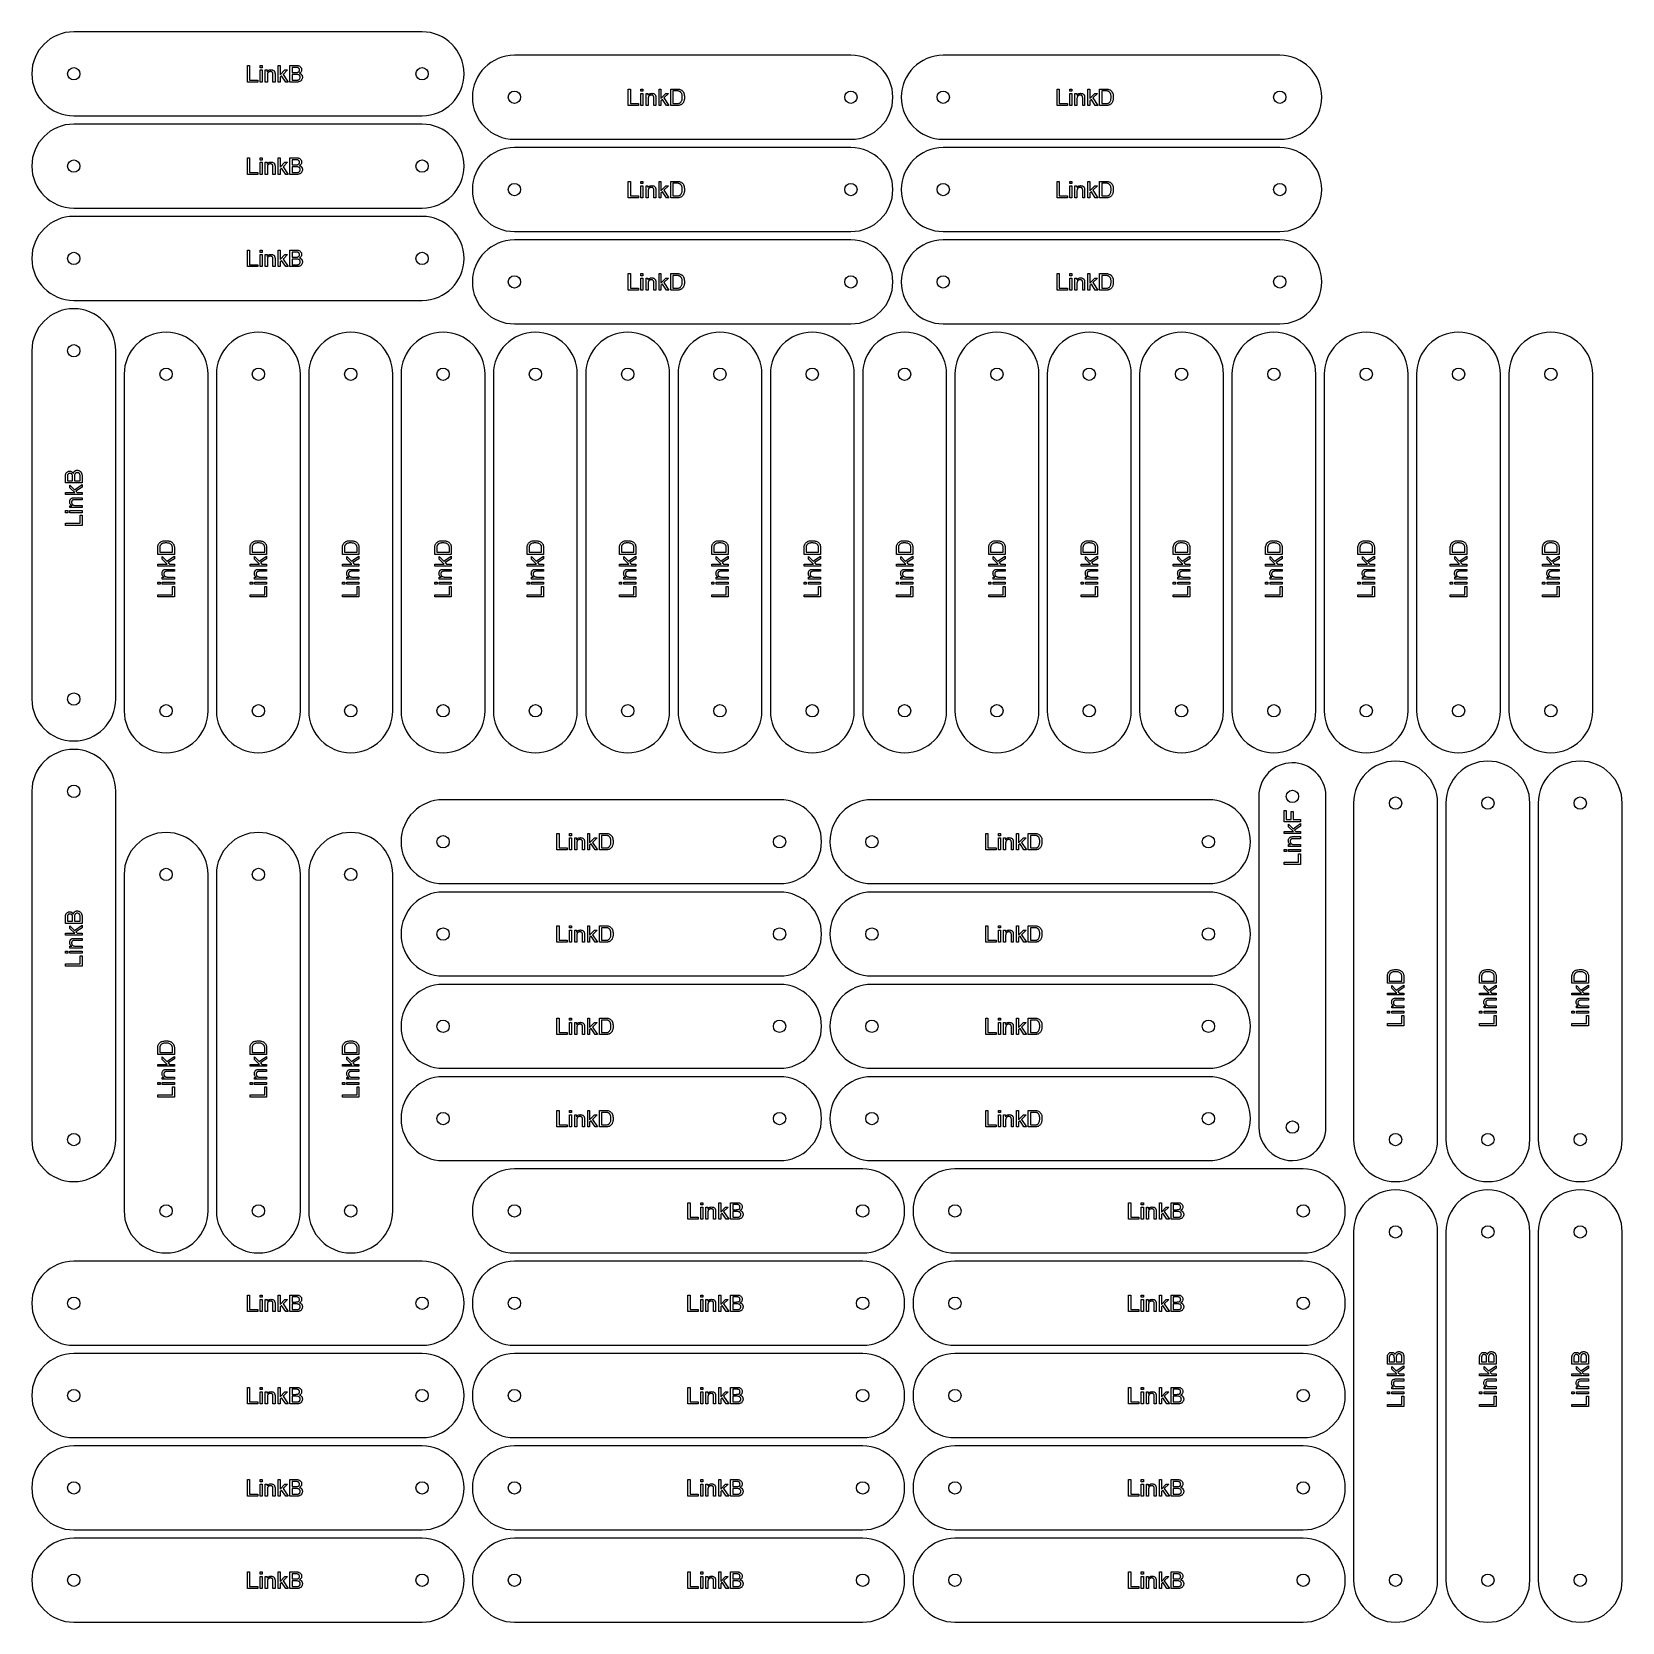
# Model space of a CAD drawing. Header units: millimetres. Extents: x 18 to 1155, y 18 to 1155.
import ezdxf

# ---------------------------------------------------------------- set-up
doc = ezdxf.new("R2010")
doc.units = ezdxf.units.MM
doc.layers.add('cut', color=5, linetype='Continuous', true_color=0x0000ff)
doc.layers.add('line engraving', color=1, linetype='Continuous', true_color=0xff0000)

msp = doc.modelspace()

# ---------------------------------------------------------------- linework, layer by layer
at = {"layer": 'cut', "color": 5, "true_color": 0x0000ff}
for points in [[(297, 1095, 1), (297, 1155), (48, 1155, 1), (48, 1095)], [(603.6, 1138.2), (363, 1138.2, 1), (363, 1078.2), (603.6, 1078.2, 1)], [(910.2, 1138.2), (669.6, 1138.2, 1), (669.6, 1078.2), (910.2, 1078.2, 1)], [(297, 1029, 1), (297, 1089), (48, 1089, 1), (48, 1029)], [(603.6, 1072.2), (363, 1072.2, 1), (363, 1012.2), (603.6, 1012.2, 1)], [(910.2, 1072.2), (669.6, 1072.2, 1), (669.6, 1012.2), (910.2, 1012.2, 1)], [(297, 963, 1), (297, 1023), (48, 1023, 1), (48, 963)], [(603.6, 1006.2), (363, 1006.2, 1), (363, 946.2), (603.6, 946.2, 1)], [(910.2, 1006.2), (669.6, 1006.2, 1), (669.6, 946.2), (910.2, 946.2, 1)], [(78, 927, 1), (18, 927), (18, 678, 1), (78, 678)], [(84, 910.2), (84, 669.6, 1), (144, 669.6), (144, 910.2, 1)], [(150, 910.2), (150, 669.6, 1), (210, 669.6), (210, 910.2, 1)], [(216, 910.2), (216, 669.6, 1), (276, 669.6), (276, 910.2, 1)], [(282, 910.2), (282, 669.6, 1), (342, 669.6), (342, 910.2, 1)], [(348, 910.2), (348, 669.6, 1), (408, 669.6), (408, 910.2, 1)], [(414, 910.2), (414, 669.6, 1), (474, 669.6), (474, 910.2, 1)], [(480, 910.2), (480, 669.6, 1), (540, 669.6), (540, 910.2, 1)], [(546, 910.2), (546, 669.6, 1), (606, 669.6), (606, 910.2, 1)], [(612, 910.2), (612, 669.6, 1), (672, 669.6), (672, 910.2, 1)], [(678, 910.2), (678, 669.6, 1), (738, 669.6), (738, 910.2, 1)], [(744, 910.2), (744, 669.6, 1), (804, 669.6), (804, 910.2, 1)], [(810, 910.2), (810, 669.6, 1), (870, 669.6), (870, 910.2, 1)], [(876, 910.2), (876, 669.6, 1), (936, 669.6), (936, 910.2, 1)], [(942, 910.2), (942, 669.6, 1), (1002, 669.6), (1002, 910.2, 1)], [(1008, 910.2), (1008, 669.6, 1), (1068, 669.6), (1068, 910.2, 1)], [(1074, 910.2), (1074, 669.6, 1), (1134, 669.6), (1134, 910.2, 1)], [(78, 612, 1), (18, 612), (18, 363, 1), (78, 363)], [(895.2, 372, 1.015779), (943.2, 372.8), (943.2, 609.1, 0.980982), (895.2, 608.6)], [(963, 603.6), (963, 363, 1), (1023, 363), (1023, 603.6, 1)], [(1029, 603.6), (1029, 363, 1), (1089, 363), (1089, 603.6, 1)], [(1095, 603.6), (1095, 363, 1), (1155, 363), (1155, 603.6, 1)], [(552.6, 606), (312, 606, 1), (312, 546), (552.6, 546, 1)], [(859.2, 606), (618.6, 606, 1), (618.6, 546), (859.2, 546, 1)], [(84, 552.6), (84, 312, 1), (144, 312), (144, 552.6, 1)], [(150, 552.6), (150, 312, 1), (210, 312), (210, 552.6, 1)], [(216, 552.6), (216, 312, 1), (276, 312), (276, 552.6, 1)], [(552.6, 540), (312, 540, 1), (312, 480), (552.6, 480, 1)], [(859.2, 540), (618.6, 540, 1), (618.6, 480), (859.2, 480, 1)], [(552.6, 474), (312, 474, 1), (312, 414), (552.6, 414, 1)], [(859.2, 474), (618.6, 474, 1), (618.6, 414), (859.2, 414, 1)], [(552.6, 408), (312, 408, 1), (312, 348), (552.6, 348, 1)], [(859.2, 408), (618.6, 408, 1), (618.6, 348), (859.2, 348, 1)], [(612, 282, 1), (612, 342), (363, 342, 1), (363, 282)], [(927, 282, 1), (927, 342), (678, 342, 1), (678, 282)], [(1023, 297, 1), (963, 297), (963, 48, 1), (1023, 48)], [(1089, 297, 1), (1029, 297), (1029, 48, 1), (1089, 48)], [(1155, 297, 1), (1095, 297), (1095, 48, 1), (1155, 48)], [(297, 216, 1), (297, 276), (48, 276, 1), (48, 216)], [(612, 216, 1), (612, 276), (363, 276, 1), (363, 216)], [(927, 216, 1), (927, 276), (678, 276, 1), (678, 216)], [(297, 150, 1), (297, 210), (48, 210, 1), (48, 150)], [(612, 150, 1), (612, 210), (363, 210, 1), (363, 150)], [(927, 150, 1), (927, 210), (678, 210, 1), (678, 150)], [(297, 84, 1), (297, 144), (48, 144, 1), (48, 84)], [(612, 84, 1), (612, 144), (363, 144, 1), (363, 84)], [(927, 84, 1), (927, 144), (678, 144, 1), (678, 84)], [(297, 18, 1), (297, 78), (48, 78, 1), (48, 18)], [(612, 18, 1), (612, 78), (363, 78, 1), (363, 18)], [(927, 18, 1), (927, 78), (678, 78, 1), (678, 18)]]:
    msp.add_lwpolyline(points, format="xyb", close=True, dxfattribs=at)
for centre in [(48, 1125), (297, 1125), (363, 1108.2), (603.6, 1108.2), (669.6, 1108.2), (910.2, 1108.2), (48, 1059), (297, 1059), (363, 1042.2), (603.6, 1042.2), (669.6, 1042.2), (910.2, 1042.2), (48, 993), (297, 993), (363, 976.2), (603.6, 976.2), (669.6, 976.2), (910.2, 976.2), (48, 927), (114, 910.2), (180, 910.2), (246, 910.2), (312, 910.2), (378, 910.2), (444, 910.2), (510, 910.2), (576, 910.2), (642, 910.2), (708, 910.2), (774, 910.2), (840, 910.2), (906, 910.2), (972, 910.2), (1038, 910.2), (1104, 910.2), (48, 678), (114, 669.6), (180, 669.6), (246, 669.6), (312, 669.6), (378, 669.6), (444, 669.6), (510, 669.6), (576, 669.6), (642, 669.6), (708, 669.6), (774, 669.6), (840, 669.6), (906, 669.6), (972, 669.6), (1038, 669.6), (1104, 669.6), (48, 612), (919.2, 608.4), (993, 603.6), (1059, 603.6), (1125, 603.6), (312, 576), (552.6, 576), (618.6, 576), (859.2, 576), (114, 552.6), (180, 552.6), (246, 552.6), (312, 510), (552.6, 510), (618.6, 510), (859.2, 510), (312, 444), (552.6, 444), (618.6, 444), (859.2, 444), (312, 378), (552.6, 378), (618.6, 378), (859.2, 378), (919.2, 372), (48, 363), (993, 363), (1059, 363), (1125, 363), (114, 312), (180, 312), (246, 312), (363, 312), (612, 312), (678, 312), (927, 312), (993, 297), (1059, 297), (1125, 297), (48, 246), (297, 246), (363, 246), (612, 246), (678, 246), (927, 246), (48, 180), (297, 180), (363, 180), (612, 180), (678, 180), (927, 180), (48, 114), (297, 114), (363, 114), (612, 114), (678, 114), (927, 114), (48, 48), (297, 48), (363, 48), (612, 48), (678, 48), (927, 48), (993, 48), (1059, 48), (1125, 48)]:
    msp.add_circle(centre, 4.4, dxfattribs=at)
at = {"layer": 'line engraving', "color": 1, "true_color": 0xff0000}
for points in [[(172.1, 1119.1), (172.1, 1130.9), (173.7, 1130.9), (173.7, 1120.5), (179.5, 1120.5), (179.5, 1119.1), (172.1, 1119.1)], [(181.2, 1129.3), (181.2, 1130.9), (182.7, 1130.9), (182.7, 1129.3), (181.2, 1129.3)], [(181.2, 1119.1), (181.2, 1127.7), (182.7, 1127.7), (182.7, 1119.1), (181.2, 1119.1)], [(184.9, 1119.1), (184.9, 1127.7), (186.2, 1127.7), (186.2, 1126.4), (186.5, 1126.8), (186.7, 1127.1), (187.1, 1127.3), (187.4, 1127.5), (187.7, 1127.7), (188.1, 1127.8), (188.5, 1127.8), (189, 1127.9), (189.3, 1127.8), (189.7, 1127.8), (190.1, 1127.7), (190.4, 1127.6), (190.7, 1127.4), (191, 1127.3), (191.2, 1127.1), (191.4, 1126.8), (191.5, 1126.6), (191.6, 1126.3), (191.7, 1126.1), (191.8, 1125.8), (191.8, 1125.5), (191.9, 1125.2), (191.9, 1124.8), (191.9, 1124.4), (191.9, 1119.1), (190.4, 1119.1), (190.4, 1124.3), (190.4, 1124.7), (190.4, 1125.1), (190.3, 1125.4), (190.3, 1125.6), (190.2, 1125.8), (190, 1126), (189.9, 1126.2), (189.7, 1126.3), (189.4, 1126.4), (189.2, 1126.5), (188.9, 1126.6), (188.6, 1126.6), (188.4, 1126.6), (188.2, 1126.6), (188, 1126.5), (187.8, 1126.4), (187.6, 1126.4), (187.4, 1126.3), (187.2, 1126.1), (187, 1126), (186.9, 1125.8), (186.7, 1125.6), (186.6, 1125.4), (186.5, 1125.1), (186.5, 1124.9), (186.4, 1124.5), (186.4, 1124.2), (186.4, 1123.8), (186.4, 1119.1), (184.9, 1119.1)], [(194.1, 1119.1), (194.1, 1130.9), (195.6, 1130.9), (195.6, 1124.2), (199, 1127.7), (200.9, 1127.7), (197.6, 1124.5), (201.3, 1119.1), (199.5, 1119.1), (196.6, 1123.5), (195.6, 1122.5), (195.6, 1119.1), (194.1, 1119.1)], [(202.5, 1119.1), (202.5, 1130.9), (207, 1130.9), (207.3, 1130.9), (207.6, 1130.9), (207.9, 1130.9), (208.2, 1130.8), (208.5, 1130.8), (208.7, 1130.7), (208.9, 1130.7), (209.2, 1130.6), (209.5, 1130.4), (209.9, 1130.1), (210.2, 1129.8), (210.4, 1129.5), (210.7, 1129.1), (210.8, 1128.7), (210.9, 1128.3), (210.9, 1127.9), (210.9, 1127.5), (210.8, 1127.2), (210.7, 1126.8), (210.5, 1126.5), (210.3, 1126.1), (210, 1125.9), (209.6, 1125.6), (209.3, 1125.4), (209.5, 1125.3), (209.8, 1125.2), (210, 1125.1), (210.2, 1125), (210.4, 1124.8), (210.6, 1124.7), (210.8, 1124.5), (210.9, 1124.3), (211, 1124.1), (211.2, 1123.9), (211.3, 1123.7), (211.3, 1123.5), (211.4, 1123.2), (211.5, 1123), (211.5, 1122.8), (211.5, 1122.5), (211.5, 1122.1), (211.4, 1121.7), (211.3, 1121.3), (211.1, 1121), (210.9, 1120.6), (210.7, 1120.3), (210.5, 1120.1), (210.3, 1119.9), (210, 1119.7), (209.7, 1119.5), (209.3, 1119.4), (209, 1119.3), (208.6, 1119.2), (208.1, 1119.1), (207.6, 1119.1), (207.1, 1119.1), (202.5, 1119.1)], [(204.1, 1125.9), (206.7, 1125.9), (207.1, 1126), (207.6, 1126), (207.9, 1126), (208.2, 1126.1), (208.4, 1126.2), (208.7, 1126.3), (208.9, 1126.5), (209.1, 1126.7), (209.2, 1126.9), (209.3, 1127.1), (209.3, 1127.4), (209.4, 1127.7), (209.3, 1128), (209.3, 1128.3), (209.2, 1128.5), (209.1, 1128.7), (208.9, 1129), (208.7, 1129.1), (208.5, 1129.3), (208.3, 1129.4), (208.1, 1129.4), (208, 1129.4), (207.8, 1129.5), (207.6, 1129.5), (207.3, 1129.5), (207.1, 1129.5), (206.8, 1129.5), (206.5, 1129.5), (204.1, 1129.5), (204.1, 1125.9)], [(204.1, 1120.5), (207.1, 1120.5), (207.4, 1120.5), (207.7, 1120.5), (207.9, 1120.5), (208.1, 1120.5), (208.4, 1120.6), (208.6, 1120.7), (208.8, 1120.7), (209, 1120.9), (209.2, 1121), (209.4, 1121.1), (209.5, 1121.3), (209.6, 1121.5), (209.7, 1121.7), (209.8, 1122), (209.8, 1122.2), (209.9, 1122.5), (209.8, 1122.8), (209.8, 1123.1), (209.7, 1123.4), (209.5, 1123.7), (209.3, 1123.9), (209.1, 1124.1), (208.9, 1124.2), (208.6, 1124.3), (208.2, 1124.4), (207.8, 1124.5), (207.4, 1124.5), (206.8, 1124.5), (204.1, 1124.5), (204.1, 1120.5)], [(444.4, 1102.3), (444.4, 1114.1), (446, 1114.1), (446, 1103.7), (451.8, 1103.7), (451.8, 1102.3), (444.4, 1102.3)], [(453.5, 1112.5), (453.5, 1114.1), (454.9, 1114.1), (454.9, 1112.5), (453.5, 1112.5)], [(453.5, 1102.3), (453.5, 1110.9), (454.9, 1110.9), (454.9, 1102.3), (453.5, 1102.3)], [(457.2, 1102.3), (457.2, 1110.9), (458.5, 1110.9), (458.5, 1109.6), (458.7, 1110), (459, 1110.3), (459.3, 1110.5), (459.6, 1110.7), (460, 1110.9), (460.4, 1111), (460.8, 1111), (461.2, 1111.1), (461.6, 1111), (461.9, 1111), (462.3, 1110.9), (462.6, 1110.8), (462.9, 1110.6), (463.2, 1110.5), (463.4, 1110.3), (463.6, 1110), (463.8, 1109.8), (463.9, 1109.5), (464, 1109.3), (464.1, 1109), (464.1, 1108.7), (464.1, 1108.4), (464.1, 1108), (464.1, 1107.6), (464.1, 1102.3), (462.7, 1102.3), (462.7, 1107.5), (462.7, 1107.9), (462.6, 1108.3), (462.6, 1108.6), (462.5, 1108.8), (462.4, 1109), (462.3, 1109.2), (462.1, 1109.4), (461.9, 1109.5), (461.7, 1109.6), (461.4, 1109.7), (461.2, 1109.8), (460.9, 1109.8), (460.7, 1109.8), (460.4, 1109.8), (460.2, 1109.7), (460, 1109.6), (459.8, 1109.6), (459.6, 1109.5), (459.5, 1109.3), (459.3, 1109.2), (459.1, 1109), (459, 1108.8), (458.9, 1108.6), (458.8, 1108.3), (458.7, 1108.1), (458.7, 1107.7), (458.6, 1107.4), (458.6, 1107), (458.6, 1102.3), (457.2, 1102.3)], [(466.4, 1102.3), (466.4, 1114.1), (467.8, 1114.1), (467.8, 1107.4), (471.3, 1110.9), (473.2, 1110.9), (469.9, 1107.7), (473.5, 1102.3), (471.7, 1102.3), (468.9, 1106.7), (467.8, 1105.7), (467.8, 1102.3), (466.4, 1102.3)], [(474.8, 1102.3), (474.8, 1114.1), (478.9, 1114.1), (479.3, 1114.1), (479.6, 1114.1), (479.9, 1114.1), (480.1, 1114.1), (480.4, 1114.1), (480.6, 1114), (480.8, 1114), (481, 1114), (481.5, 1113.8), (482, 1113.6), (482.4, 1113.4), (482.8, 1113.1), (483, 1112.9), (483.2, 1112.7), (483.4, 1112.5), (483.6, 1112.2), (483.8, 1111.9), (483.9, 1111.7), (484.1, 1111.4), (484.2, 1111.1), (484.4, 1110.4), (484.5, 1109.8), (484.6, 1109), (484.6, 1108.3), (484.6, 1107.6), (484.6, 1107), (484.5, 1106.4), (484.3, 1105.9), (484.2, 1105.4), (484, 1104.9), (483.8, 1104.5), (483.5, 1104.1), (483.3, 1103.8), (483, 1103.5), (482.7, 1103.3), (482.4, 1103.1), (482.1, 1102.9), (481.8, 1102.7), (481.4, 1102.6), (481, 1102.5), (480.6, 1102.4), (480.1, 1102.3), (479.6, 1102.3), (479.1, 1102.3), (474.8, 1102.3)], [(476.4, 1103.7), (478.9, 1103.7), (479.5, 1103.7), (480, 1103.7), (480.4, 1103.8), (480.8, 1103.9), (481.1, 1104), (481.4, 1104.2), (481.6, 1104.3), (481.8, 1104.5), (482.1, 1104.8), (482.3, 1105.2), (482.5, 1105.6), (482.7, 1106), (482.9, 1106.5), (482.9, 1107), (483, 1107.6), (483, 1108.3), (483, 1108.7), (483, 1109.2), (482.9, 1109.6), (482.9, 1109.9), (482.8, 1110.3), (482.7, 1110.6), (482.6, 1110.9), (482.4, 1111.1), (482.3, 1111.4), (482.1, 1111.6), (481.9, 1111.8), (481.7, 1112), (481.5, 1112.1), (481.4, 1112.3), (481.1, 1112.4), (480.9, 1112.5), (480.8, 1112.5), (480.6, 1112.6), (480.3, 1112.6), (480.1, 1112.7), (479.8, 1112.7), (479.6, 1112.7), (479.2, 1112.7), (478.9, 1112.7), (476.4, 1112.7), (476.4, 1103.7)], [(751, 1102.3), (751, 1114.1), (752.6, 1114.1), (752.6, 1103.7), (758.4, 1103.7), (758.4, 1102.3), (751, 1102.3)], [(760.1, 1112.5), (760.1, 1114.1), (761.5, 1114.1), (761.5, 1112.5), (760.1, 1112.5)], [(760.1, 1102.3), (760.1, 1110.9), (761.5, 1110.9), (761.5, 1102.3), (760.1, 1102.3)], [(763.8, 1102.3), (763.8, 1110.9), (765.1, 1110.9), (765.1, 1109.6), (765.3, 1110), (765.6, 1110.3), (765.9, 1110.5), (766.2, 1110.7), (766.6, 1110.9), (767, 1111), (767.4, 1111), (767.8, 1111.1), (768.2, 1111), (768.5, 1111), (768.9, 1110.9), (769.2, 1110.8), (769.5, 1110.6), (769.8, 1110.5), (770, 1110.3), (770.2, 1110), (770.4, 1109.8), (770.5, 1109.5), (770.6, 1109.3), (770.7, 1109), (770.7, 1108.7), (770.7, 1108.4), (770.7, 1108), (770.7, 1107.6), (770.7, 1102.3), (769.3, 1102.3), (769.3, 1107.5), (769.3, 1107.9), (769.2, 1108.3), (769.2, 1108.6), (769.1, 1108.8), (769, 1109), (768.9, 1109.2), (768.7, 1109.4), (768.5, 1109.5), (768.3, 1109.6), (768, 1109.7), (767.8, 1109.8), (767.5, 1109.8), (767.3, 1109.8), (767, 1109.8), (766.8, 1109.7), (766.6, 1109.6), (766.4, 1109.6), (766.2, 1109.5), (766.1, 1109.3), (765.9, 1109.2), (765.7, 1109), (765.6, 1108.8), (765.5, 1108.6), (765.4, 1108.3), (765.3, 1108.1), (765.3, 1107.7), (765.2, 1107.4), (765.2, 1107), (765.2, 1102.3), (763.8, 1102.3)], [(773, 1102.3), (773, 1114.1), (774.4, 1114.1), (774.4, 1107.4), (777.9, 1110.9), (779.8, 1110.9), (776.5, 1107.7), (780.1, 1102.3), (778.3, 1102.3), (775.5, 1106.7), (774.4, 1105.7), (774.4, 1102.3), (773, 1102.3)], [(781.4, 1102.3), (781.4, 1114.1), (785.5, 1114.1), (785.9, 1114.1), (786.2, 1114.1), (786.5, 1114.1), (786.7, 1114.1), (787, 1114.1), (787.2, 1114), (787.4, 1114), (787.6, 1114), (788.1, 1113.8), (788.6, 1113.6), (789, 1113.4), (789.4, 1113.1), (789.6, 1112.9), (789.8, 1112.7), (790, 1112.5), (790.2, 1112.2), (790.4, 1111.9), (790.5, 1111.7), (790.7, 1111.4), (790.8, 1111.1), (791, 1110.4), (791.1, 1109.8), (791.2, 1109), (791.2, 1108.3), (791.2, 1107.6), (791.2, 1107), (791.1, 1106.4), (790.9, 1105.9), (790.8, 1105.4), (790.6, 1104.9), (790.4, 1104.5), (790.1, 1104.1), (789.9, 1103.8), (789.6, 1103.5), (789.3, 1103.3), (789, 1103.1), (788.7, 1102.9), (788.4, 1102.7), (788, 1102.6), (787.6, 1102.5), (787.2, 1102.4), (786.7, 1102.3), (786.2, 1102.3), (785.7, 1102.3), (781.4, 1102.3)], [(783, 1103.7), (785.5, 1103.7), (786.1, 1103.7), (786.6, 1103.7), (787, 1103.8), (787.4, 1103.9), (787.7, 1104), (788, 1104.2), (788.2, 1104.3), (788.4, 1104.5), (788.7, 1104.8), (788.9, 1105.2), (789.1, 1105.6), (789.3, 1106), (789.5, 1106.5), (789.5, 1107), (789.6, 1107.6), (789.6, 1108.3), (789.6, 1108.7), (789.6, 1109.2), (789.5, 1109.6), (789.5, 1109.9), (789.4, 1110.3), (789.3, 1110.6), (789.2, 1110.9), (789, 1111.1), (788.9, 1111.4), (788.7, 1111.6), (788.5, 1111.8), (788.3, 1112), (788.1, 1112.1), (788, 1112.3), (787.7, 1112.4), (787.5, 1112.5), (787.4, 1112.5), (787.2, 1112.6), (786.9, 1112.6), (786.7, 1112.7), (786.4, 1112.7), (786.2, 1112.7), (785.8, 1112.7), (785.5, 1112.7), (783, 1112.7), (783, 1103.7)], [(172.1, 1053.1), (172.1, 1064.9), (173.7, 1064.9), (173.7, 1054.5), (179.5, 1054.5), (179.5, 1053.1), (172.1, 1053.1)], [(181.2, 1063.3), (181.2, 1064.9), (182.7, 1064.9), (182.7, 1063.3), (181.2, 1063.3)], [(181.2, 1053.1), (181.2, 1061.7), (182.7, 1061.7), (182.7, 1053.1), (181.2, 1053.1)], [(184.9, 1053.1), (184.9, 1061.7), (186.2, 1061.7), (186.2, 1060.4), (186.5, 1060.8), (186.7, 1061.1), (187.1, 1061.3), (187.4, 1061.5), (187.7, 1061.7), (188.1, 1061.8), (188.5, 1061.8), (189, 1061.9), (189.3, 1061.8), (189.7, 1061.8), (190.1, 1061.7), (190.4, 1061.6), (190.7, 1061.4), (191, 1061.3), (191.2, 1061.1), (191.4, 1060.8), (191.5, 1060.6), (191.6, 1060.3), (191.7, 1060.1), (191.8, 1059.8), (191.8, 1059.5), (191.9, 1059.2), (191.9, 1058.8), (191.9, 1058.4), (191.9, 1053.1), (190.4, 1053.1), (190.4, 1058.3), (190.4, 1058.7), (190.4, 1059.1), (190.3, 1059.4), (190.3, 1059.6), (190.2, 1059.8), (190, 1060), (189.9, 1060.2), (189.7, 1060.3), (189.4, 1060.4), (189.2, 1060.5), (188.9, 1060.6), (188.6, 1060.6), (188.4, 1060.6), (188.2, 1060.6), (188, 1060.5), (187.8, 1060.4), (187.6, 1060.4), (187.4, 1060.3), (187.2, 1060.1), (187, 1060), (186.9, 1059.8), (186.7, 1059.6), (186.6, 1059.4), (186.5, 1059.1), (186.5, 1058.9), (186.4, 1058.5), (186.4, 1058.2), (186.4, 1057.8), (186.4, 1053.1), (184.9, 1053.1)], [(194.1, 1053.1), (194.1, 1064.9), (195.6, 1064.9), (195.6, 1058.2), (199, 1061.7), (200.9, 1061.7), (197.6, 1058.5), (201.3, 1053.1), (199.5, 1053.1), (196.6, 1057.5), (195.6, 1056.5), (195.6, 1053.1), (194.1, 1053.1)], [(202.5, 1053.1), (202.5, 1064.9), (207, 1064.9), (207.3, 1064.9), (207.6, 1064.9), (207.9, 1064.9), (208.2, 1064.8), (208.5, 1064.8), (208.7, 1064.7), (208.9, 1064.7), (209.2, 1064.6), (209.5, 1064.4), (209.9, 1064.1), (210.2, 1063.8), (210.4, 1063.5), (210.7, 1063.1), (210.8, 1062.7), (210.9, 1062.3), (210.9, 1061.9), (210.9, 1061.5), (210.8, 1061.2), (210.7, 1060.8), (210.5, 1060.5), (210.3, 1060.1), (210, 1059.9), (209.6, 1059.6), (209.3, 1059.4), (209.5, 1059.3), (209.8, 1059.2), (210, 1059.1), (210.2, 1059), (210.4, 1058.8), (210.6, 1058.7), (210.8, 1058.5), (210.9, 1058.3), (211, 1058.1), (211.2, 1057.9), (211.3, 1057.7), (211.3, 1057.5), (211.4, 1057.2), (211.5, 1057), (211.5, 1056.8), (211.5, 1056.5), (211.5, 1056.1), (211.4, 1055.7), (211.3, 1055.3), (211.1, 1055), (210.9, 1054.6), (210.7, 1054.3), (210.5, 1054.1), (210.3, 1053.9), (210, 1053.7), (209.7, 1053.5), (209.3, 1053.4), (209, 1053.3), (208.6, 1053.2), (208.1, 1053.1), (207.6, 1053.1), (207.1, 1053.1), (202.5, 1053.1)], [(204.1, 1059.9), (206.7, 1059.9), (207.1, 1060), (207.6, 1060), (207.9, 1060), (208.2, 1060.1), (208.4, 1060.2), (208.7, 1060.3), (208.9, 1060.5), (209.1, 1060.7), (209.2, 1060.9), (209.3, 1061.1), (209.3, 1061.4), (209.4, 1061.7), (209.3, 1062), (209.3, 1062.3), (209.2, 1062.5), (209.1, 1062.7), (208.9, 1063), (208.7, 1063.1), (208.5, 1063.3), (208.3, 1063.4), (208.1, 1063.4), (208, 1063.4), (207.8, 1063.5), (207.6, 1063.5), (207.3, 1063.5), (207.1, 1063.5), (206.8, 1063.5), (206.5, 1063.5), (204.1, 1063.5), (204.1, 1059.9)], [(204.1, 1054.5), (207.1, 1054.5), (207.4, 1054.5), (207.7, 1054.5), (207.9, 1054.5), (208.1, 1054.5), (208.4, 1054.6), (208.6, 1054.7), (208.8, 1054.7), (209, 1054.9), (209.2, 1055), (209.4, 1055.1), (209.5, 1055.3), (209.6, 1055.5), (209.7, 1055.7), (209.8, 1056), (209.8, 1056.2), (209.9, 1056.5), (209.8, 1056.8), (209.8, 1057.1), (209.7, 1057.4), (209.5, 1057.7), (209.3, 1057.9), (209.1, 1058.1), (208.9, 1058.2), (208.6, 1058.3), (208.2, 1058.4), (207.8, 1058.5), (207.4, 1058.5), (206.8, 1058.5), (204.1, 1058.5), (204.1, 1054.5)], [(444.4, 1036.3), (444.4, 1048.1), (446, 1048.1), (446, 1037.7), (451.8, 1037.7), (451.8, 1036.3), (444.4, 1036.3)], [(453.5, 1046.5), (453.5, 1048.1), (454.9, 1048.1), (454.9, 1046.5), (453.5, 1046.5)], [(466.4, 1036.3), (466.4, 1048.1), (467.8, 1048.1), (467.8, 1041.4), (471.3, 1044.9), (473.2, 1044.9), (469.9, 1041.7), (473.5, 1036.3), (471.7, 1036.3), (468.9, 1040.7), (467.8, 1039.7), (467.8, 1036.3), (466.4, 1036.3)], [(474.8, 1036.3), (474.8, 1048.1), (478.9, 1048.1), (479.3, 1048.1), (479.6, 1048.1), (479.9, 1048.1), (480.1, 1048.1), (480.4, 1048.1), (480.6, 1048), (480.8, 1048), (481, 1048), (481.5, 1047.8), (482, 1047.6), (482.4, 1047.4), (482.8, 1047.1), (483, 1046.9), (483.2, 1046.7), (483.4, 1046.5), (483.6, 1046.2), (483.8, 1045.9), (483.9, 1045.7), (484.1, 1045.4), (484.2, 1045.1), (484.4, 1044.4), (484.5, 1043.8), (484.6, 1043), (484.6, 1042.3), (484.6, 1041.6), (484.6, 1041), (484.5, 1040.4), (484.3, 1039.9), (484.2, 1039.4), (484, 1038.9), (483.8, 1038.5), (483.5, 1038.1), (483.3, 1037.8), (483, 1037.5), (482.7, 1037.3), (482.4, 1037.1), (482.1, 1036.9), (481.8, 1036.7), (481.4, 1036.6), (481, 1036.5), (480.6, 1036.4), (480.1, 1036.3), (479.6, 1036.3), (479.1, 1036.3), (474.8, 1036.3)], [(476.4, 1037.7), (478.9, 1037.7), (479.5, 1037.7), (480, 1037.7), (480.4, 1037.8), (480.8, 1037.9), (481.1, 1038), (481.4, 1038.2), (481.6, 1038.3), (481.8, 1038.5), (482.1, 1038.8), (482.3, 1039.2), (482.5, 1039.6), (482.7, 1040), (482.9, 1040.5), (482.9, 1041), (483, 1041.6), (483, 1042.3), (483, 1042.7), (483, 1043.2), (482.9, 1043.6), (482.9, 1043.9), (482.8, 1044.3), (482.7, 1044.6), (482.6, 1044.9), (482.4, 1045.1), (482.3, 1045.4), (482.1, 1045.6), (481.9, 1045.8), (481.7, 1046), (481.5, 1046.1), (481.4, 1046.3), (481.1, 1046.4), (480.9, 1046.5), (480.8, 1046.5), (480.6, 1046.6), (480.3, 1046.6), (480.1, 1046.7), (479.8, 1046.7), (479.6, 1046.7), (479.2, 1046.7), (478.9, 1046.7), (476.4, 1046.7), (476.4, 1037.7)], [(751, 1036.3), (751, 1048.1), (752.6, 1048.1), (752.6, 1037.7), (758.4, 1037.7), (758.4, 1036.3), (751, 1036.3)], [(760.1, 1046.5), (760.1, 1048.1), (761.5, 1048.1), (761.5, 1046.5), (760.1, 1046.5)], [(773, 1036.3), (773, 1048.1), (774.4, 1048.1), (774.4, 1041.4), (777.9, 1044.9), (779.8, 1044.9), (776.5, 1041.7), (780.1, 1036.3), (778.3, 1036.3), (775.5, 1040.7), (774.4, 1039.7), (774.4, 1036.3), (773, 1036.3)], [(781.4, 1036.3), (781.4, 1048.1), (785.5, 1048.1), (785.9, 1048.1), (786.2, 1048.1), (786.5, 1048.1), (786.7, 1048.1), (787, 1048.1), (787.2, 1048), (787.4, 1048), (787.6, 1048), (788.1, 1047.8), (788.6, 1047.6), (789, 1047.4), (789.4, 1047.1), (789.6, 1046.9), (789.8, 1046.7), (790, 1046.5), (790.2, 1046.2), (790.4, 1045.9), (790.5, 1045.7), (790.7, 1045.4), (790.8, 1045.1), (791, 1044.4), (791.1, 1043.8), (791.2, 1043), (791.2, 1042.3), (791.2, 1041.6), (791.2, 1041), (791.1, 1040.4), (790.9, 1039.9), (790.8, 1039.4), (790.6, 1038.9), (790.4, 1038.5), (790.1, 1038.1), (789.9, 1037.8), (789.6, 1037.5), (789.3, 1037.3), (789, 1037.1), (788.7, 1036.9), (788.4, 1036.7), (788, 1036.6), (787.6, 1036.5), (787.2, 1036.4), (786.7, 1036.3), (786.2, 1036.3), (785.7, 1036.3), (781.4, 1036.3)], [(783, 1037.7), (785.5, 1037.7), (786.1, 1037.7), (786.6, 1037.7), (787, 1037.8), (787.4, 1037.9), (787.7, 1038), (788, 1038.2), (788.2, 1038.3), (788.4, 1038.5), (788.7, 1038.8), (788.9, 1039.2), (789.1, 1039.6), (789.3, 1040), (789.5, 1040.5), (789.5, 1041), (789.6, 1041.6), (789.6, 1042.3), (789.6, 1042.7), (789.6, 1043.2), (789.5, 1043.6), (789.5, 1043.9), (789.4, 1044.3), (789.3, 1044.6), (789.2, 1044.9), (789, 1045.1), (788.9, 1045.4), (788.7, 1045.6), (788.5, 1045.8), (788.3, 1046), (788.1, 1046.1), (788, 1046.3), (787.7, 1046.4), (787.5, 1046.5), (787.4, 1046.5), (787.2, 1046.6), (786.9, 1046.6), (786.7, 1046.7), (786.4, 1046.7), (786.2, 1046.7), (785.8, 1046.7), (785.5, 1046.7), (783, 1046.7), (783, 1037.7)], [(453.5, 1036.3), (453.5, 1044.9), (454.9, 1044.9), (454.9, 1036.3), (453.5, 1036.3)], [(457.2, 1036.3), (457.2, 1044.9), (458.5, 1044.9), (458.5, 1043.6), (458.7, 1044), (459, 1044.3), (459.3, 1044.5), (459.6, 1044.7), (460, 1044.9), (460.4, 1045), (460.8, 1045), (461.2, 1045.1), (461.6, 1045), (461.9, 1045), (462.3, 1044.9), (462.6, 1044.8), (462.9, 1044.6), (463.2, 1044.5), (463.4, 1044.3), (463.6, 1044), (463.8, 1043.8), (463.9, 1043.5), (464, 1043.3), (464.1, 1043), (464.1, 1042.7), (464.1, 1042.4), (464.1, 1042), (464.1, 1041.6), (464.1, 1036.3), (462.7, 1036.3), (462.7, 1041.5), (462.7, 1041.9), (462.6, 1042.3), (462.6, 1042.6), (462.5, 1042.8), (462.4, 1043), (462.3, 1043.2), (462.1, 1043.4), (461.9, 1043.5), (461.7, 1043.6), (461.4, 1043.7), (461.2, 1043.8), (460.9, 1043.8), (460.7, 1043.8), (460.4, 1043.8), (460.2, 1043.7), (460, 1043.6), (459.8, 1043.6), (459.6, 1043.5), (459.5, 1043.3), (459.3, 1043.2), (459.1, 1043), (459, 1042.8), (458.9, 1042.6), (458.8, 1042.3), (458.7, 1042.1), (458.7, 1041.7), (458.6, 1041.4), (458.6, 1041), (458.6, 1036.3), (457.2, 1036.3)], [(760.1, 1036.3), (760.1, 1044.9), (761.5, 1044.9), (761.5, 1036.3), (760.1, 1036.3)], [(763.8, 1036.3), (763.8, 1044.9), (765.1, 1044.9), (765.1, 1043.6), (765.3, 1044), (765.6, 1044.3), (765.9, 1044.5), (766.2, 1044.7), (766.6, 1044.9), (767, 1045), (767.4, 1045), (767.8, 1045.1), (768.2, 1045), (768.5, 1045), (768.9, 1044.9), (769.2, 1044.8), (769.5, 1044.6), (769.8, 1044.5), (770, 1044.3), (770.2, 1044), (770.4, 1043.8), (770.5, 1043.5), (770.6, 1043.3), (770.7, 1043), (770.7, 1042.7), (770.7, 1042.4), (770.7, 1042), (770.7, 1041.6), (770.7, 1036.3), (769.3, 1036.3), (769.3, 1041.5), (769.3, 1041.9), (769.2, 1042.3), (769.2, 1042.6), (769.1, 1042.8), (769, 1043), (768.9, 1043.2), (768.7, 1043.4), (768.5, 1043.5), (768.3, 1043.6), (768, 1043.7), (767.8, 1043.8), (767.5, 1043.8), (767.3, 1043.8), (767, 1043.8), (766.8, 1043.7), (766.6, 1043.6), (766.4, 1043.6), (766.2, 1043.5), (766.1, 1043.3), (765.9, 1043.2), (765.7, 1043), (765.6, 1042.8), (765.5, 1042.6), (765.4, 1042.3), (765.3, 1042.1), (765.3, 1041.7), (765.2, 1041.4), (765.2, 1041), (765.2, 1036.3), (763.8, 1036.3)], [(172.1, 987.1), (172.1, 998.9), (173.7, 998.9), (173.7, 988.5), (179.5, 988.5), (179.5, 987.1), (172.1, 987.1)], [(181.2, 997.3), (181.2, 998.9), (182.7, 998.9), (182.7, 997.3), (181.2, 997.3)], [(181.2, 987.1), (181.2, 995.7), (182.7, 995.7), (182.7, 987.1), (181.2, 987.1)], [(184.9, 987.1), (184.9, 995.7), (186.2, 995.7), (186.2, 994.4), (186.5, 994.8), (186.7, 995.1), (187.1, 995.3), (187.4, 995.5), (187.7, 995.7), (188.1, 995.8), (188.5, 995.8), (189, 995.9), (189.3, 995.8), (189.7, 995.8), (190.1, 995.7), (190.4, 995.6), (190.7, 995.4), (191, 995.3), (191.2, 995.1), (191.4, 994.8), (191.5, 994.6), (191.6, 994.3), (191.7, 994.1), (191.8, 993.8), (191.8, 993.5), (191.9, 993.2), (191.9, 992.8), (191.9, 992.4), (191.9, 987.1), (190.4, 987.1), (190.4, 992.3), (190.4, 992.7), (190.4, 993.1), (190.3, 993.4), (190.3, 993.6), (190.2, 993.8), (190, 994), (189.9, 994.2), (189.7, 994.3), (189.4, 994.4), (189.2, 994.5), (188.9, 994.6), (188.6, 994.6), (188.4, 994.6), (188.2, 994.6), (188, 994.5), (187.8, 994.4), (187.6, 994.4), (187.4, 994.3), (187.2, 994.1), (187, 994), (186.9, 993.8), (186.7, 993.6), (186.6, 993.4), (186.5, 993.1), (186.5, 992.9), (186.4, 992.5), (186.4, 992.2), (186.4, 991.8), (186.4, 987.1), (184.9, 987.1)], [(194.1, 987.1), (194.1, 998.9), (195.6, 998.9), (195.6, 992.2), (199, 995.7), (200.9, 995.7), (197.6, 992.5), (201.3, 987.1), (199.5, 987.1), (196.6, 991.5), (195.6, 990.5), (195.6, 987.1), (194.1, 987.1)], [(202.5, 987.1), (202.5, 998.9), (207, 998.9), (207.3, 998.9), (207.6, 998.9), (207.9, 998.9), (208.2, 998.8), (208.5, 998.8), (208.7, 998.7), (208.9, 998.7), (209.2, 998.6), (209.5, 998.4), (209.9, 998.1), (210.2, 997.8), (210.4, 997.5), (210.7, 997.1), (210.8, 996.7), (210.9, 996.3), (210.9, 995.9), (210.9, 995.5), (210.8, 995.2), (210.7, 994.8), (210.5, 994.5), (210.3, 994.1), (210, 993.9), (209.6, 993.6), (209.3, 993.4), (209.5, 993.3), (209.8, 993.2), (210, 993.1), (210.2, 993), (210.4, 992.8), (210.6, 992.7), (210.8, 992.5), (210.9, 992.3), (211, 992.1), (211.2, 991.9), (211.3, 991.7), (211.3, 991.5), (211.4, 991.2), (211.5, 991), (211.5, 990.8), (211.5, 990.5), (211.5, 990.1), (211.4, 989.7), (211.3, 989.3), (211.1, 989), (210.9, 988.6), (210.7, 988.3), (210.5, 988.1), (210.3, 987.9), (210, 987.7), (209.7, 987.5), (209.3, 987.4), (209, 987.3), (208.6, 987.2), (208.1, 987.1), (207.6, 987.1), (207.1, 987.1), (202.5, 987.1)], [(204.1, 993.9), (206.7, 993.9), (207.1, 994), (207.6, 994), (207.9, 994), (208.2, 994.1), (208.4, 994.2), (208.7, 994.3), (208.9, 994.5), (209.1, 994.7), (209.2, 994.9), (209.3, 995.1), (209.3, 995.4), (209.4, 995.7), (209.3, 996), (209.3, 996.3), (209.2, 996.5), (209.1, 996.7), (208.9, 997), (208.7, 997.1), (208.5, 997.3), (208.3, 997.4), (208.1, 997.4), (208, 997.4), (207.8, 997.5), (207.6, 997.5), (207.3, 997.5), (207.1, 997.5), (206.8, 997.5), (206.5, 997.5), (204.1, 997.5), (204.1, 993.9)], [(204.1, 988.5), (207.1, 988.5), (207.4, 988.5), (207.7, 988.5), (207.9, 988.5), (208.1, 988.5), (208.4, 988.6), (208.6, 988.7), (208.8, 988.7), (209, 988.9), (209.2, 989), (209.4, 989.1), (209.5, 989.3), (209.6, 989.5), (209.7, 989.7), (209.8, 990), (209.8, 990.2), (209.9, 990.5), (209.8, 990.8), (209.8, 991.1), (209.7, 991.4), (209.5, 991.7), (209.3, 991.9), (209.1, 992.1), (208.9, 992.2), (208.6, 992.3), (208.2, 992.4), (207.8, 992.5), (207.4, 992.5), (206.8, 992.5), (204.1, 992.5), (204.1, 988.5)], [(444.4, 970.3), (444.4, 982.1), (446, 982.1), (446, 971.7), (451.8, 971.7), (451.8, 970.3), (444.4, 970.3)], [(453.5, 980.5), (453.5, 982.1), (454.9, 982.1), (454.9, 980.5), (453.5, 980.5)], [(453.5, 970.3), (453.5, 978.9), (454.9, 978.9), (454.9, 970.3), (453.5, 970.3)], [(457.2, 970.3), (457.2, 978.9), (458.5, 978.9), (458.5, 977.6), (458.7, 978), (459, 978.3), (459.3, 978.5), (459.6, 978.7), (460, 978.9), (460.4, 979), (460.8, 979), (461.2, 979.1), (461.6, 979), (461.9, 979), (462.3, 978.9), (462.6, 978.8), (462.9, 978.6), (463.2, 978.5), (463.4, 978.3), (463.6, 978), (463.8, 977.8), (463.9, 977.5), (464, 977.3), (464.1, 977), (464.1, 976.7), (464.1, 976.4), (464.1, 976), (464.1, 975.6), (464.1, 970.3), (462.7, 970.3), (462.7, 975.5), (462.7, 975.9), (462.6, 976.3), (462.6, 976.6), (462.5, 976.8), (462.4, 977), (462.3, 977.2), (462.1, 977.4), (461.9, 977.5), (461.7, 977.6), (461.4, 977.7), (461.2, 977.8), (460.9, 977.8), (460.7, 977.8), (460.4, 977.8), (460.2, 977.7), (460, 977.6), (459.8, 977.6), (459.6, 977.5), (459.5, 977.3), (459.3, 977.2), (459.1, 977), (459, 976.8), (458.9, 976.6), (458.8, 976.3), (458.7, 976.1), (458.7, 975.7), (458.6, 975.4), (458.6, 975), (458.6, 970.3), (457.2, 970.3)], [(466.4, 970.3), (466.4, 982.1), (467.8, 982.1), (467.8, 975.4), (471.3, 978.9), (473.2, 978.9), (469.9, 975.7), (473.5, 970.3), (471.7, 970.3), (468.9, 974.7), (467.8, 973.7), (467.8, 970.3), (466.4, 970.3)], [(474.8, 970.3), (474.8, 982.1), (478.9, 982.1), (479.3, 982.1), (479.6, 982.1), (479.9, 982.1), (480.1, 982.1), (480.4, 982.1), (480.6, 982), (480.8, 982), (481, 982), (481.5, 981.8), (482, 981.6), (482.4, 981.4), (482.8, 981.1), (483, 980.9), (483.2, 980.7), (483.4, 980.5), (483.6, 980.2), (483.8, 979.9), (483.9, 979.7), (484.1, 979.4), (484.2, 979.1), (484.4, 978.4), (484.5, 977.8), (484.6, 977), (484.6, 976.3), (484.6, 975.6), (484.6, 975), (484.5, 974.4), (484.3, 973.9), (484.2, 973.4), (484, 972.9), (483.8, 972.5), (483.5, 972.1), (483.3, 971.8), (483, 971.5), (482.7, 971.3), (482.4, 971.1), (482.1, 970.9), (481.8, 970.7), (481.4, 970.6), (481, 970.5), (480.6, 970.4), (480.1, 970.3), (479.6, 970.3), (479.1, 970.3), (474.8, 970.3)], [(476.4, 971.7), (478.9, 971.7), (479.5, 971.7), (480, 971.7), (480.4, 971.8), (480.8, 971.9), (481.1, 972), (481.4, 972.2), (481.6, 972.3), (481.8, 972.5), (482.1, 972.8), (482.3, 973.2), (482.5, 973.6), (482.7, 974), (482.9, 974.5), (482.9, 975), (483, 975.6), (483, 976.3), (483, 976.7), (483, 977.2), (482.9, 977.6), (482.9, 977.9), (482.8, 978.3), (482.7, 978.6), (482.6, 978.9), (482.4, 979.1), (482.3, 979.4), (482.1, 979.6), (481.9, 979.8), (481.7, 980), (481.5, 980.1), (481.4, 980.3), (481.1, 980.4), (480.9, 980.5), (480.8, 980.5), (480.6, 980.6), (480.3, 980.6), (480.1, 980.7), (479.8, 980.7), (479.6, 980.7), (479.2, 980.7), (478.9, 980.7), (476.4, 980.7), (476.4, 971.7)], [(751, 970.3), (751, 982.1), (752.6, 982.1), (752.6, 971.7), (758.4, 971.7), (758.4, 970.3), (751, 970.3)], [(760.1, 980.5), (760.1, 982.1), (761.5, 982.1), (761.5, 980.5), (760.1, 980.5)], [(760.1, 970.3), (760.1, 978.9), (761.5, 978.9), (761.5, 970.3), (760.1, 970.3)], [(763.8, 970.3), (763.8, 978.9), (765.1, 978.9), (765.1, 977.6), (765.3, 978), (765.6, 978.3), (765.9, 978.5), (766.2, 978.7), (766.6, 978.9), (767, 979), (767.4, 979), (767.8, 979.1), (768.2, 979), (768.5, 979), (768.9, 978.9), (769.2, 978.8), (769.5, 978.6), (769.8, 978.5), (770, 978.3), (770.2, 978), (770.4, 977.8), (770.5, 977.5), (770.6, 977.3), (770.7, 977), (770.7, 976.7), (770.7, 976.4), (770.7, 976), (770.7, 975.6), (770.7, 970.3), (769.3, 970.3), (769.3, 975.5), (769.3, 975.9), (769.2, 976.3), (769.2, 976.6), (769.1, 976.8), (769, 977), (768.9, 977.2), (768.7, 977.4), (768.5, 977.5), (768.3, 977.6), (768, 977.7), (767.8, 977.8), (767.5, 977.8), (767.3, 977.8), (767, 977.8), (766.8, 977.7), (766.6, 977.6), (766.4, 977.6), (766.2, 977.5), (766.1, 977.3), (765.9, 977.2), (765.7, 977), (765.6, 976.8), (765.5, 976.6), (765.4, 976.3), (765.3, 976.1), (765.3, 975.7), (765.2, 975.4), (765.2, 975), (765.2, 970.3), (763.8, 970.3)], [(773, 970.3), (773, 982.1), (774.4, 982.1), (774.4, 975.4), (777.9, 978.9), (779.8, 978.9), (776.5, 975.7), (780.1, 970.3), (778.3, 970.3), (775.5, 974.7), (774.4, 973.7), (774.4, 970.3), (773, 970.3)], [(781.4, 970.3), (781.4, 982.1), (785.5, 982.1), (785.9, 982.1), (786.2, 982.1), (786.5, 982.1), (786.7, 982.1), (787, 982.1), (787.2, 982), (787.4, 982), (787.6, 982), (788.1, 981.8), (788.6, 981.6), (789, 981.4), (789.4, 981.1), (789.6, 980.9), (789.8, 980.7), (790, 980.5), (790.2, 980.2), (790.4, 979.9), (790.5, 979.7), (790.7, 979.4), (790.8, 979.1), (791, 978.4), (791.1, 977.8), (791.2, 977), (791.2, 976.3), (791.2, 975.6), (791.2, 975), (791.1, 974.4), (790.9, 973.9), (790.8, 973.4), (790.6, 972.9), (790.4, 972.5), (790.1, 972.1), (789.9, 971.8), (789.6, 971.5), (789.3, 971.3), (789, 971.1), (788.7, 970.9), (788.4, 970.7), (788, 970.6), (787.6, 970.5), (787.2, 970.4), (786.7, 970.3), (786.2, 970.3), (785.7, 970.3), (781.4, 970.3)], [(783, 971.7), (785.5, 971.7), (786.1, 971.7), (786.6, 971.7), (787, 971.8), (787.4, 971.9), (787.7, 972), (788, 972.2), (788.2, 972.3), (788.4, 972.5), (788.7, 972.8), (788.9, 973.2), (789.1, 973.6), (789.3, 974), (789.5, 974.5), (789.5, 975), (789.6, 975.6), (789.6, 976.3), (789.6, 976.7), (789.6, 977.2), (789.5, 977.6), (789.5, 977.9), (789.4, 978.3), (789.3, 978.6), (789.2, 978.9), (789, 979.1), (788.9, 979.4), (788.7, 979.6), (788.5, 979.8), (788.3, 980), (788.1, 980.1), (788, 980.3), (787.7, 980.4), (787.5, 980.5), (787.4, 980.5), (787.2, 980.6), (786.9, 980.6), (786.7, 980.7), (786.4, 980.7), (786.2, 980.7), (785.8, 980.7), (785.5, 980.7), (783, 980.7), (783, 971.7)], [(53.9, 832.5), (42.1, 832.5), (42.1, 837), (42.1, 837.3), (42.1, 837.6), (42.1, 837.9), (42.2, 838.2), (42.2, 838.5), (42.3, 838.7), (42.3, 838.9), (42.4, 839.2), (42.6, 839.5), (42.9, 839.9), (43.2, 840.2), (43.5, 840.4), (43.9, 840.7), (44.3, 840.8), (44.7, 840.9), (45.1, 840.9), (45.5, 840.9), (45.8, 840.8), (46.2, 840.7), (46.5, 840.5), (46.9, 840.3), (47.1, 840), (47.4, 839.6), (47.6, 839.3), (47.7, 839.5), (47.8, 839.8), (47.9, 840), (48, 840.2), (48.2, 840.4), (48.3, 840.6), (48.5, 840.8), (48.7, 840.9), (48.9, 841), (49.1, 841.2), (49.3, 841.3), (49.5, 841.3), (49.8, 841.4), (50, 841.5), (50.2, 841.5), (50.5, 841.5), (50.9, 841.5), (51.3, 841.4), (51.7, 841.3), (52, 841.1), (52.4, 840.9), (52.7, 840.7), (52.9, 840.5), (53.1, 840.3), (53.3, 840), (53.5, 839.7), (53.6, 839.3), (53.7, 839), (53.8, 838.6), (53.9, 838.1), (53.9, 837.6), (53.9, 837.1), (53.9, 832.5)], [(53.9, 824.1), (42.1, 824.1), (42.1, 825.6), (48.8, 825.6), (45.3, 829), (45.3, 830.9), (48.5, 827.6), (53.9, 831.3), (53.9, 829.5), (49.5, 826.6), (50.5, 825.6), (53.9, 825.6), (53.9, 824.1)], [(47.1, 834.1), (47.1, 836.7), (47, 837.1), (47, 837.6), (47, 837.9), (46.9, 838.2), (46.8, 838.4), (46.7, 838.7), (46.5, 838.9), (46.3, 839.1), (46.1, 839.2), (45.9, 839.3), (45.6, 839.3), (45.3, 839.4), (45, 839.3), (44.7, 839.3), (44.5, 839.2), (44.3, 839.1), (44, 838.9), (43.9, 838.7), (43.7, 838.5), (43.6, 838.3), (43.6, 838.1), (43.6, 838), (43.5, 837.8), (43.5, 837.6), (43.5, 837.3), (43.5, 837.1), (43.5, 836.8), (43.5, 836.5), (43.5, 834.1), (47.1, 834.1)], [(52.5, 834.1), (52.5, 837.1), (52.5, 837.4), (52.5, 837.7), (52.5, 837.9), (52.5, 838.1), (52.4, 838.4), (52.3, 838.6), (52.3, 838.8), (52.1, 839), (52, 839.2), (51.9, 839.4), (51.7, 839.5), (51.5, 839.6), (51.3, 839.7), (51, 839.8), (50.8, 839.8), (50.5, 839.9), (50.2, 839.8), (49.9, 839.8), (49.6, 839.7), (49.3, 839.5), (49.1, 839.3), (48.9, 839.1), (48.8, 838.9), (48.7, 838.6), (48.6, 838.2), (48.5, 837.8), (48.5, 837.4), (48.5, 836.8), (48.5, 834.1), (52.5, 834.1)], [(53.9, 814.9), (45.3, 814.9), (45.3, 816.2), (46.6, 816.2), (46.2, 816.5), (45.9, 816.7), (45.7, 817.1), (45.5, 817.4), (45.3, 817.7), (45.2, 818.1), (45.2, 818.5), (45.1, 819), (45.2, 819.3), (45.2, 819.7), (45.3, 820.1), (45.4, 820.4), (45.6, 820.7), (45.7, 821), (45.9, 821.2), (46.2, 821.4), (46.4, 821.5), (46.7, 821.6), (46.9, 821.7), (47.2, 821.8), (47.5, 821.8), (47.8, 821.9), (48.2, 821.9), (48.6, 821.9), (53.9, 821.9), (53.9, 820.4), (48.7, 820.4), (48.3, 820.4), (47.9, 820.4), (47.6, 820.3), (47.4, 820.3), (47.2, 820.2), (47, 820), (46.8, 819.9), (46.7, 819.7), (46.6, 819.4), (46.5, 819.2), (46.4, 818.9), (46.4, 818.6), (46.4, 818.4), (46.4, 818.2), (46.5, 818), (46.6, 817.8), (46.6, 817.6), (46.7, 817.4), (46.9, 817.2), (47, 817), (47.2, 816.9), (47.4, 816.7), (47.6, 816.6), (47.9, 816.5), (48.1, 816.5), (48.5, 816.4), (48.8, 816.4), (49.2, 816.4), (53.9, 816.4), (53.9, 814.9)], [(43.7, 811.2), (42.1, 811.2), (42.1, 812.7), (43.7, 812.7), (43.7, 811.2)], [(53.9, 802.1), (42.1, 802.1), (42.1, 803.7), (52.5, 803.7), (52.5, 809.5), (53.9, 809.5), (53.9, 802.1)], [(53.9, 811.2), (45.3, 811.2), (45.3, 812.7), (53.9, 812.7), (53.9, 811.2)], [(119.9, 781.4), (108.1, 781.4), (108.1, 785.5), (108.1, 785.9), (108.1, 786.2), (108.1, 786.5), (108.1, 786.7), (108.1, 787), (108.2, 787.2), (108.2, 787.4), (108.2, 787.6), (108.4, 788.1), (108.6, 788.6), (108.8, 789), (109.1, 789.4), (109.3, 789.6), (109.5, 789.8), (109.7, 790), (110, 790.2), (110.3, 790.4), (110.5, 790.5), (110.8, 790.7), (111.1, 790.8), (111.8, 791), (112.4, 791.1), (113.2, 791.2), (113.9, 791.2), (114.6, 791.2), (115.2, 791.2), (115.8, 791.1), (116.3, 790.9), (116.8, 790.8), (117.3, 790.6), (117.7, 790.4), (118.1, 790.1), (118.4, 789.9), (118.7, 789.6), (118.9, 789.3), (119.1, 789), (119.3, 788.7), (119.5, 788.4), (119.6, 788), (119.7, 787.6), (119.8, 787.2), (119.9, 786.7), (119.9, 786.2), (119.9, 785.7), (119.9, 781.4)], [(118.5, 783), (118.5, 785.5), (118.5, 786.1), (118.5, 786.6), (118.4, 787), (118.3, 787.4), (118.2, 787.7), (118, 788), (117.9, 788.2), (117.7, 788.4), (117.4, 788.7), (117, 788.9), (116.6, 789.1), (116.2, 789.3), (115.7, 789.5), (115.2, 789.5), (114.6, 789.6), (113.9, 789.6), (113.5, 789.6), (113, 789.6), (112.6, 789.5), (112.3, 789.5), (111.9, 789.4), (111.6, 789.3), (111.3, 789.2), (111.1, 789), (110.8, 788.9), (110.6, 788.7), (110.4, 788.5), (110.2, 788.3), (110.1, 788.1), (109.9, 788), (109.8, 787.7), (109.7, 787.5), (109.7, 787.4), (109.6, 787.2), (109.6, 786.9), (109.5, 786.7), (109.5, 786.4), (109.5, 786.2), (109.5, 785.8), (109.5, 785.5), (109.5, 783), (118.5, 783)], [(185.9, 781.4), (174.1, 781.4), (174.1, 785.5), (174.1, 785.9), (174.1, 786.2), (174.1, 786.5), (174.1, 786.7), (174.1, 787), (174.2, 787.2), (174.2, 787.4), (174.2, 787.6), (174.4, 788.1), (174.6, 788.6), (174.8, 789), (175.1, 789.4), (175.3, 789.6), (175.5, 789.8), (175.7, 790), (176, 790.2), (176.3, 790.4), (176.5, 790.5), (176.8, 790.7), (177.1, 790.8), (177.8, 791), (178.4, 791.1), (179.2, 791.2), (179.9, 791.2), (180.6, 791.2), (181.2, 791.2), (181.8, 791.1), (182.3, 790.9), (182.8, 790.8), (183.3, 790.6), (183.7, 790.4), (184.1, 790.1), (184.4, 789.9), (184.7, 789.6), (184.9, 789.3), (185.1, 789), (185.3, 788.7), (185.5, 788.4), (185.6, 788), (185.7, 787.6), (185.8, 787.2), (185.9, 786.7), (185.9, 786.2), (185.9, 785.7), (185.9, 781.4)], [(184.5, 783), (184.5, 785.5), (184.5, 786.1), (184.5, 786.6), (184.4, 787), (184.3, 787.4), (184.2, 787.7), (184, 788), (183.9, 788.2), (183.7, 788.4), (183.4, 788.7), (183, 788.9), (182.6, 789.1), (182.2, 789.3), (181.7, 789.5), (181.2, 789.5), (180.6, 789.6), (179.9, 789.6), (179.5, 789.6), (179, 789.6), (178.6, 789.5), (178.3, 789.5), (177.9, 789.4), (177.6, 789.3), (177.3, 789.2), (177.1, 789), (176.8, 788.9), (176.6, 788.7), (176.4, 788.5), (176.2, 788.3), (176.1, 788.1), (175.9, 788), (175.8, 787.7), (175.7, 787.5), (175.7, 787.4), (175.6, 787.2), (175.6, 786.9), (175.5, 786.7), (175.5, 786.4), (175.5, 786.2), (175.5, 785.8), (175.5, 785.5), (175.5, 783), (184.5, 783)], [(251.9, 781.4), (240.1, 781.4), (240.1, 785.5), (240.1, 785.9), (240.1, 786.2), (240.1, 786.5), (240.1, 786.7), (240.1, 787), (240.2, 787.2), (240.2, 787.4), (240.2, 787.6), (240.4, 788.1), (240.6, 788.6), (240.8, 789), (241.1, 789.4), (241.3, 789.6), (241.5, 789.8), (241.7, 790), (242, 790.2), (242.3, 790.4), (242.5, 790.5), (242.8, 790.7), (243.1, 790.8), (243.8, 791), (244.4, 791.1), (245.2, 791.2), (245.9, 791.2), (246.6, 791.2), (247.2, 791.2), (247.8, 791.1), (248.3, 790.9), (248.8, 790.8), (249.3, 790.6), (249.7, 790.4), (250.1, 790.1), (250.4, 789.9), (250.7, 789.6), (250.9, 789.3), (251.1, 789), (251.3, 788.7), (251.5, 788.4), (251.6, 788), (251.7, 787.6), (251.8, 787.2), (251.9, 786.7), (251.9, 786.2), (251.9, 785.7), (251.9, 781.4)], [(250.5, 783), (250.5, 785.5), (250.5, 786.1), (250.5, 786.6), (250.4, 787), (250.3, 787.4), (250.2, 787.7), (250, 788), (249.9, 788.2), (249.7, 788.4), (249.4, 788.7), (249, 788.9), (248.6, 789.1), (248.2, 789.3), (247.7, 789.5), (247.2, 789.5), (246.6, 789.6), (245.9, 789.6), (245.5, 789.6), (245, 789.6), (244.6, 789.5), (244.3, 789.5), (243.9, 789.4), (243.6, 789.3), (243.3, 789.2), (243.1, 789), (242.8, 788.9), (242.6, 788.7), (242.4, 788.5), (242.2, 788.3), (242.1, 788.1), (241.9, 788), (241.8, 787.7), (241.7, 787.5), (241.7, 787.4), (241.6, 787.2), (241.6, 786.9), (241.5, 786.7), (241.5, 786.4), (241.5, 786.2), (241.5, 785.8), (241.5, 785.5), (241.5, 783), (250.5, 783)], [(317.9, 781.4), (306.1, 781.4), (306.1, 785.5), (306.1, 785.9), (306.1, 786.2), (306.1, 786.5), (306.1, 786.7), (306.1, 787), (306.2, 787.2), (306.2, 787.4), (306.2, 787.6), (306.4, 788.1), (306.6, 788.6), (306.8, 789), (307.1, 789.4), (307.3, 789.6), (307.5, 789.8), (307.7, 790), (308, 790.2), (308.3, 790.4), (308.5, 790.5), (308.8, 790.7), (309.1, 790.8), (309.8, 791), (310.4, 791.1), (311.2, 791.2), (311.9, 791.2), (312.6, 791.2), (313.2, 791.2), (313.8, 791.1), (314.3, 790.9), (314.8, 790.8), (315.3, 790.6), (315.7, 790.4), (316.1, 790.1), (316.4, 789.9), (316.7, 789.6), (316.9, 789.3), (317.1, 789), (317.3, 788.7), (317.5, 788.4), (317.6, 788), (317.7, 787.6), (317.8, 787.2), (317.9, 786.7), (317.9, 786.2), (317.9, 785.7), (317.9, 781.4)], [(316.5, 783), (316.5, 785.5), (316.5, 786.1), (316.5, 786.6), (316.4, 787), (316.3, 787.4), (316.2, 787.7), (316, 788), (315.9, 788.2), (315.7, 788.4), (315.4, 788.7), (315, 788.9), (314.6, 789.1), (314.2, 789.3), (313.7, 789.5), (313.2, 789.5), (312.6, 789.6), (311.9, 789.6), (311.5, 789.6), (311, 789.6), (310.6, 789.5), (310.3, 789.5), (309.9, 789.4), (309.6, 789.3), (309.3, 789.2), (309.1, 789), (308.8, 788.9), (308.6, 788.7), (308.4, 788.5), (308.2, 788.3), (308.1, 788.1), (307.9, 788), (307.8, 787.7), (307.7, 787.5), (307.7, 787.4), (307.6, 787.2), (307.6, 786.9), (307.5, 786.7), (307.5, 786.4), (307.5, 786.2), (307.5, 785.8), (307.5, 785.5), (307.5, 783), (316.5, 783)], [(383.9, 781.4), (372.1, 781.4), (372.1, 785.5), (372.1, 785.9), (372.1, 786.2), (372.1, 786.5), (372.1, 786.7), (372.1, 787), (372.2, 787.2), (372.2, 787.4), (372.2, 787.6), (372.4, 788.1), (372.6, 788.6), (372.8, 789), (373.1, 789.4), (373.3, 789.6), (373.5, 789.8), (373.7, 790), (374, 790.2), (374.3, 790.4), (374.5, 790.5), (374.8, 790.7), (375.1, 790.8), (375.8, 791), (376.4, 791.1), (377.2, 791.2), (377.9, 791.2), (378.6, 791.2), (379.2, 791.2), (379.8, 791.1), (380.3, 790.9), (380.8, 790.8), (381.3, 790.6), (381.7, 790.4), (382.1, 790.1), (382.4, 789.9), (382.7, 789.6), (382.9, 789.3), (383.1, 789), (383.3, 788.7), (383.5, 788.4), (383.6, 788), (383.7, 787.6), (383.8, 787.2), (383.9, 786.7), (383.9, 786.2), (383.9, 785.7), (383.9, 781.4)], [(382.5, 783), (382.5, 785.5), (382.5, 786.1), (382.5, 786.6), (382.4, 787), (382.3, 787.4), (382.2, 787.7), (382, 788), (381.9, 788.2), (381.7, 788.4), (381.4, 788.7), (381, 788.9), (380.6, 789.1), (380.2, 789.3), (379.7, 789.5), (379.2, 789.5), (378.6, 789.6), (377.9, 789.6), (377.5, 789.6), (377, 789.6), (376.6, 789.5), (376.3, 789.5), (375.9, 789.4), (375.6, 789.3), (375.3, 789.2), (375.1, 789), (374.8, 788.9), (374.6, 788.7), (374.4, 788.5), (374.2, 788.3), (374.1, 788.1), (373.9, 788), (373.8, 787.7), (373.7, 787.5), (373.7, 787.4), (373.6, 787.2), (373.6, 786.9), (373.5, 786.7), (373.5, 786.4), (373.5, 786.2), (373.5, 785.8), (373.5, 785.5), (373.5, 783), (382.5, 783)], [(449.9, 781.4), (438.1, 781.4), (438.1, 785.5), (438.1, 785.9), (438.1, 786.2), (438.1, 786.5), (438.1, 786.7), (438.1, 787), (438.2, 787.2), (438.2, 787.4), (438.2, 787.6), (438.4, 788.1), (438.6, 788.6), (438.8, 789), (439.1, 789.4), (439.3, 789.6), (439.5, 789.8), (439.7, 790), (440, 790.2), (440.3, 790.4), (440.5, 790.5), (440.8, 790.7), (441.1, 790.8), (441.8, 791), (442.4, 791.1), (443.2, 791.2), (443.9, 791.2), (444.6, 791.2), (445.2, 791.2), (445.8, 791.1), (446.3, 790.9), (446.8, 790.8), (447.3, 790.6), (447.7, 790.4), (448.1, 790.1), (448.4, 789.9), (448.7, 789.6), (448.9, 789.3), (449.1, 789), (449.3, 788.7), (449.5, 788.4), (449.6, 788), (449.7, 787.6), (449.8, 787.2), (449.9, 786.7), (449.9, 786.2), (449.9, 785.7), (449.9, 781.4)], [(448.5, 783), (448.5, 785.5), (448.5, 786.1), (448.5, 786.6), (448.4, 787), (448.3, 787.4), (448.2, 787.7), (448, 788), (447.9, 788.2), (447.7, 788.4), (447.4, 788.7), (447, 788.9), (446.6, 789.1), (446.2, 789.3), (445.7, 789.5), (445.2, 789.5), (444.6, 789.6), (443.9, 789.6), (443.5, 789.6), (443, 789.6), (442.6, 789.5), (442.3, 789.5), (441.9, 789.4), (441.6, 789.3), (441.3, 789.2), (441.1, 789), (440.8, 788.9), (440.6, 788.7), (440.4, 788.5), (440.2, 788.3), (440.1, 788.1), (439.9, 788), (439.8, 787.7), (439.7, 787.5), (439.7, 787.4), (439.6, 787.2), (439.6, 786.9), (439.5, 786.7), (439.5, 786.4), (439.5, 786.2), (439.5, 785.8), (439.5, 785.5), (439.5, 783), (448.5, 783)], [(515.9, 781.4), (504.1, 781.4), (504.1, 785.5), (504.1, 785.9), (504.1, 786.2), (504.1, 786.5), (504.1, 786.7), (504.1, 787), (504.2, 787.2), (504.2, 787.4), (504.2, 787.6), (504.4, 788.1), (504.6, 788.6), (504.8, 789), (505.1, 789.4), (505.3, 789.6), (505.5, 789.8), (505.7, 790), (506, 790.2), (506.3, 790.4), (506.5, 790.5), (506.8, 790.7), (507.1, 790.8), (507.8, 791), (508.4, 791.1), (509.2, 791.2), (509.9, 791.2), (510.6, 791.2), (511.2, 791.2), (511.8, 791.1), (512.3, 790.9), (512.8, 790.8), (513.3, 790.6), (513.7, 790.4), (514.1, 790.1), (514.4, 789.9), (514.7, 789.6), (514.9, 789.3), (515.1, 789), (515.3, 788.7), (515.5, 788.4), (515.6, 788), (515.7, 787.6), (515.8, 787.2), (515.9, 786.7), (515.9, 786.2), (515.9, 785.7), (515.9, 781.4)], [(514.5, 783), (514.5, 785.5), (514.5, 786.1), (514.5, 786.6), (514.4, 787), (514.3, 787.4), (514.2, 787.7), (514, 788), (513.9, 788.2), (513.7, 788.4), (513.4, 788.7), (513, 788.9), (512.6, 789.1), (512.2, 789.3), (511.7, 789.5), (511.2, 789.5), (510.6, 789.6), (509.9, 789.6), (509.5, 789.6), (509, 789.6), (508.6, 789.5), (508.3, 789.5), (507.9, 789.4), (507.6, 789.3), (507.3, 789.2), (507.1, 789), (506.8, 788.9), (506.6, 788.7), (506.4, 788.5), (506.2, 788.3), (506.1, 788.1), (505.9, 788), (505.8, 787.7), (505.7, 787.5), (505.7, 787.4), (505.6, 787.2), (505.6, 786.9), (505.5, 786.7), (505.5, 786.4), (505.5, 786.2), (505.5, 785.8), (505.5, 785.5), (505.5, 783), (514.5, 783)], [(581.9, 781.4), (570.1, 781.4), (570.1, 785.5), (570.1, 785.9), (570.1, 786.2), (570.1, 786.5), (570.1, 786.7), (570.1, 787), (570.2, 787.2), (570.2, 787.4), (570.2, 787.6), (570.4, 788.1), (570.6, 788.6), (570.8, 789), (571.1, 789.4), (571.3, 789.6), (571.5, 789.8), (571.7, 790), (572, 790.2), (572.3, 790.4), (572.5, 790.5), (572.8, 790.7), (573.1, 790.8), (573.8, 791), (574.4, 791.1), (575.2, 791.2), (575.9, 791.2), (576.6, 791.2), (577.2, 791.2), (577.8, 791.1), (578.3, 790.9), (578.8, 790.8), (579.3, 790.6), (579.7, 790.4), (580.1, 790.1), (580.4, 789.9), (580.7, 789.6), (580.9, 789.3), (581.1, 789), (581.3, 788.7), (581.5, 788.4), (581.6, 788), (581.7, 787.6), (581.8, 787.2), (581.9, 786.7), (581.9, 786.2), (581.9, 785.7), (581.9, 781.4)], [(580.5, 783), (580.5, 785.5), (580.5, 786.1), (580.5, 786.6), (580.4, 787), (580.3, 787.4), (580.2, 787.7), (580, 788), (579.9, 788.2), (579.7, 788.4), (579.4, 788.7), (579, 788.9), (578.6, 789.1), (578.2, 789.3), (577.7, 789.5), (577.2, 789.5), (576.6, 789.6), (575.9, 789.6), (575.5, 789.6), (575, 789.6), (574.6, 789.5), (574.3, 789.5), (573.9, 789.4), (573.6, 789.3), (573.3, 789.2), (573.1, 789), (572.8, 788.9), (572.6, 788.7), (572.4, 788.5), (572.2, 788.3), (572.1, 788.1), (571.9, 788), (571.8, 787.7), (571.7, 787.5), (571.7, 787.4), (571.6, 787.2), (571.6, 786.9), (571.5, 786.7), (571.5, 786.4), (571.5, 786.2), (571.5, 785.8), (571.5, 785.5), (571.5, 783), (580.5, 783)], [(647.9, 781.4), (636.1, 781.4), (636.1, 785.5), (636.1, 785.9), (636.1, 786.2), (636.1, 786.5), (636.1, 786.7), (636.1, 787), (636.2, 787.2), (636.2, 787.4), (636.2, 787.6), (636.4, 788.1), (636.6, 788.6), (636.8, 789), (637.1, 789.4), (637.3, 789.6), (637.5, 789.8), (637.7, 790), (638, 790.2), (638.3, 790.4), (638.5, 790.5), (638.8, 790.7), (639.1, 790.8), (639.8, 791), (640.4, 791.1), (641.2, 791.2), (641.9, 791.2), (642.6, 791.2), (643.2, 791.2), (643.8, 791.1), (644.3, 790.9), (644.8, 790.8), (645.3, 790.6), (645.7, 790.4), (646.1, 790.1), (646.4, 789.9), (646.7, 789.6), (646.9, 789.3), (647.1, 789), (647.3, 788.7), (647.5, 788.4), (647.6, 788), (647.7, 787.6), (647.8, 787.2), (647.9, 786.7), (647.9, 786.2), (647.9, 785.7), (647.9, 781.4)], [(646.5, 783), (646.5, 785.5), (646.5, 786.1), (646.5, 786.6), (646.4, 787), (646.3, 787.4), (646.2, 787.7), (646, 788), (645.9, 788.2), (645.7, 788.4), (645.4, 788.7), (645, 788.9), (644.6, 789.1), (644.2, 789.3), (643.7, 789.5), (643.2, 789.5), (642.6, 789.6), (641.9, 789.6), (641.5, 789.6), (641, 789.6), (640.6, 789.5), (640.3, 789.5), (639.9, 789.4), (639.6, 789.3), (639.3, 789.2), (639.1, 789), (638.8, 788.9), (638.6, 788.7), (638.4, 788.5), (638.2, 788.3), (638.1, 788.1), (637.9, 788), (637.8, 787.7), (637.7, 787.5), (637.7, 787.4), (637.6, 787.2), (637.6, 786.9), (637.5, 786.7), (637.5, 786.4), (637.5, 786.2), (637.5, 785.8), (637.5, 785.5), (637.5, 783), (646.5, 783)], [(713.9, 781.4), (702.1, 781.4), (702.1, 785.5), (702.1, 785.9), (702.1, 786.2), (702.1, 786.5), (702.1, 786.7), (702.1, 787), (702.2, 787.2), (702.2, 787.4), (702.2, 787.6), (702.4, 788.1), (702.6, 788.6), (702.8, 789), (703.1, 789.4), (703.3, 789.6), (703.5, 789.8), (703.7, 790), (704, 790.2), (704.3, 790.4), (704.5, 790.5), (704.8, 790.7), (705.1, 790.8), (705.8, 791), (706.4, 791.1), (707.2, 791.2), (707.9, 791.2), (708.6, 791.2), (709.2, 791.2), (709.8, 791.1), (710.3, 790.9), (710.8, 790.8), (711.3, 790.6), (711.7, 790.4), (712.1, 790.1), (712.4, 789.9), (712.7, 789.6), (712.9, 789.3), (713.1, 789), (713.3, 788.7), (713.5, 788.4), (713.6, 788), (713.7, 787.6), (713.8, 787.2), (713.9, 786.7), (713.9, 786.2), (713.9, 785.7), (713.9, 781.4)], [(712.5, 783), (712.5, 785.5), (712.5, 786.1), (712.5, 786.6), (712.4, 787), (712.3, 787.4), (712.2, 787.7), (712, 788), (711.9, 788.2), (711.7, 788.4), (711.4, 788.7), (711, 788.9), (710.6, 789.1), (710.2, 789.3), (709.7, 789.5), (709.2, 789.5), (708.6, 789.6), (707.9, 789.6), (707.5, 789.6), (707, 789.6), (706.6, 789.5), (706.3, 789.5), (705.9, 789.4), (705.6, 789.3), (705.3, 789.2), (705.1, 789), (704.8, 788.9), (704.6, 788.7), (704.4, 788.5), (704.2, 788.3), (704.1, 788.1), (703.9, 788), (703.8, 787.7), (703.7, 787.5), (703.7, 787.4), (703.6, 787.2), (703.6, 786.9), (703.5, 786.7), (703.5, 786.4), (703.5, 786.2), (703.5, 785.8), (703.5, 785.5), (703.5, 783), (712.5, 783)], [(779.9, 781.4), (768.1, 781.4), (768.1, 785.5), (768.1, 785.9), (768.1, 786.2), (768.1, 786.5), (768.1, 786.7), (768.1, 787), (768.2, 787.2), (768.2, 787.4), (768.2, 787.6), (768.4, 788.1), (768.6, 788.6), (768.8, 789), (769.1, 789.4), (769.3, 789.6), (769.5, 789.8), (769.7, 790), (770, 790.2), (770.3, 790.4), (770.5, 790.5), (770.8, 790.7), (771.1, 790.8), (771.8, 791), (772.4, 791.1), (773.2, 791.2), (773.9, 791.2), (774.6, 791.2), (775.2, 791.2), (775.8, 791.1), (776.3, 790.9), (776.8, 790.8), (777.3, 790.6), (777.7, 790.4), (778.1, 790.1), (778.4, 789.9), (778.7, 789.6), (778.9, 789.3), (779.1, 789), (779.3, 788.7), (779.5, 788.4), (779.6, 788), (779.7, 787.6), (779.8, 787.2), (779.9, 786.7), (779.9, 786.2), (779.9, 785.7), (779.9, 781.4)], [(778.5, 783), (778.5, 785.5), (778.5, 786.1), (778.5, 786.6), (778.4, 787), (778.3, 787.4), (778.2, 787.7), (778, 788), (777.9, 788.2), (777.7, 788.4), (777.4, 788.7), (777, 788.9), (776.6, 789.1), (776.2, 789.3), (775.7, 789.5), (775.2, 789.5), (774.6, 789.6), (773.9, 789.6), (773.5, 789.6), (773, 789.6), (772.6, 789.5), (772.3, 789.5), (771.9, 789.4), (771.6, 789.3), (771.3, 789.2), (771.1, 789), (770.8, 788.9), (770.6, 788.7), (770.4, 788.5), (770.2, 788.3), (770.1, 788.1), (769.9, 788), (769.8, 787.7), (769.7, 787.5), (769.7, 787.4), (769.6, 787.2), (769.6, 786.9), (769.5, 786.7), (769.5, 786.4), (769.5, 786.2), (769.5, 785.8), (769.5, 785.5), (769.5, 783), (778.5, 783)], [(845.9, 781.4), (834.1, 781.4), (834.1, 785.5), (834.1, 785.9), (834.1, 786.2), (834.1, 786.5), (834.1, 786.7), (834.1, 787), (834.2, 787.2), (834.2, 787.4), (834.2, 787.6), (834.4, 788.1), (834.6, 788.6), (834.8, 789), (835.1, 789.4), (835.3, 789.6), (835.5, 789.8), (835.7, 790), (836, 790.2), (836.3, 790.4), (836.5, 790.5), (836.8, 790.7), (837.1, 790.8), (837.8, 791), (838.4, 791.1), (839.2, 791.2), (839.9, 791.2), (840.6, 791.2), (841.2, 791.2), (841.8, 791.1), (842.3, 790.9), (842.8, 790.8), (843.3, 790.6), (843.7, 790.4), (844.1, 790.1), (844.4, 789.9), (844.7, 789.6), (844.9, 789.3), (845.1, 789), (845.3, 788.7), (845.5, 788.4), (845.6, 788), (845.7, 787.6), (845.8, 787.2), (845.9, 786.7), (845.9, 786.2), (845.9, 785.7), (845.9, 781.4)], [(844.5, 783), (844.5, 785.5), (844.5, 786.1), (844.5, 786.6), (844.4, 787), (844.3, 787.4), (844.2, 787.7), (844, 788), (843.9, 788.2), (843.7, 788.4), (843.4, 788.7), (843, 788.9), (842.6, 789.1), (842.2, 789.3), (841.7, 789.5), (841.2, 789.5), (840.6, 789.6), (839.9, 789.6), (839.5, 789.6), (839, 789.6), (838.6, 789.5), (838.3, 789.5), (837.9, 789.4), (837.6, 789.3), (837.3, 789.2), (837.1, 789), (836.8, 788.9), (836.6, 788.7), (836.4, 788.5), (836.2, 788.3), (836.1, 788.1), (835.9, 788), (835.8, 787.7), (835.7, 787.5), (835.7, 787.4), (835.6, 787.2), (835.6, 786.9), (835.5, 786.7), (835.5, 786.4), (835.5, 786.2), (835.5, 785.8), (835.5, 785.5), (835.5, 783), (844.5, 783)], [(911.9, 781.4), (900.1, 781.4), (900.1, 785.5), (900.1, 785.9), (900.1, 786.2), (900.1, 786.5), (900.1, 786.7), (900.1, 787), (900.2, 787.2), (900.2, 787.4), (900.2, 787.6), (900.4, 788.1), (900.6, 788.6), (900.8, 789), (901.1, 789.4), (901.3, 789.6), (901.5, 789.8), (901.7, 790), (902, 790.2), (902.3, 790.4), (902.5, 790.5), (902.8, 790.7), (903.1, 790.8), (903.8, 791), (904.4, 791.1), (905.2, 791.2), (905.9, 791.2), (906.6, 791.2), (907.2, 791.2), (907.8, 791.1), (908.3, 790.9), (908.8, 790.8), (909.3, 790.6), (909.7, 790.4), (910.1, 790.1), (910.4, 789.9), (910.7, 789.6), (910.9, 789.3), (911.1, 789), (911.3, 788.7), (911.5, 788.4), (911.6, 788), (911.7, 787.6), (911.8, 787.2), (911.9, 786.7), (911.9, 786.2), (911.9, 785.7), (911.9, 781.4)], [(910.5, 783), (910.5, 785.5), (910.5, 786.1), (910.5, 786.6), (910.4, 787), (910.3, 787.4), (910.2, 787.7), (910, 788), (909.9, 788.2), (909.7, 788.4), (909.4, 788.7), (909, 788.9), (908.6, 789.1), (908.2, 789.3), (907.7, 789.5), (907.2, 789.5), (906.6, 789.6), (905.9, 789.6), (905.5, 789.6), (905, 789.6), (904.6, 789.5), (904.3, 789.5), (903.9, 789.4), (903.6, 789.3), (903.3, 789.2), (903.1, 789), (902.8, 788.9), (902.6, 788.7), (902.4, 788.5), (902.2, 788.3), (902.1, 788.1), (901.9, 788), (901.8, 787.7), (901.7, 787.5), (901.7, 787.4), (901.6, 787.2), (901.6, 786.9), (901.5, 786.7), (901.5, 786.4), (901.5, 786.2), (901.5, 785.8), (901.5, 785.5), (901.5, 783), (910.5, 783)], [(977.9, 781.4), (966.1, 781.4), (966.1, 785.5), (966.1, 785.9), (966.1, 786.2), (966.1, 786.5), (966.1, 786.7), (966.1, 787), (966.2, 787.2), (966.2, 787.4), (966.2, 787.6), (966.4, 788.1), (966.6, 788.6), (966.8, 789), (967.1, 789.4), (967.3, 789.6), (967.5, 789.8), (967.7, 790), (968, 790.2), (968.3, 790.4), (968.5, 790.5), (968.8, 790.7), (969.1, 790.8), (969.8, 791), (970.4, 791.1), (971.2, 791.2), (971.9, 791.2), (972.6, 791.2), (973.2, 791.2), (973.8, 791.1), (974.3, 790.9), (974.8, 790.8), (975.3, 790.6), (975.7, 790.4), (976.1, 790.1), (976.4, 789.9), (976.7, 789.6), (976.9, 789.3), (977.1, 789), (977.3, 788.7), (977.5, 788.4), (977.6, 788), (977.7, 787.6), (977.8, 787.2), (977.9, 786.7), (977.9, 786.2), (977.9, 785.7), (977.9, 781.4)], [(976.5, 783), (976.5, 785.5), (976.5, 786.1), (976.5, 786.6), (976.4, 787), (976.3, 787.4), (976.2, 787.7), (976, 788), (975.9, 788.2), (975.7, 788.4), (975.4, 788.7), (975, 788.9), (974.6, 789.1), (974.2, 789.3), (973.7, 789.5), (973.2, 789.5), (972.6, 789.6), (971.9, 789.6), (971.5, 789.6), (971, 789.6), (970.6, 789.5), (970.3, 789.5), (969.9, 789.4), (969.6, 789.3), (969.3, 789.2), (969.1, 789), (968.8, 788.9), (968.6, 788.7), (968.4, 788.5), (968.2, 788.3), (968.1, 788.1), (967.9, 788), (967.8, 787.7), (967.7, 787.5), (967.7, 787.4), (967.6, 787.2), (967.6, 786.9), (967.5, 786.7), (967.5, 786.4), (967.5, 786.2), (967.5, 785.8), (967.5, 785.5), (967.5, 783), (976.5, 783)], [(1043.9, 781.4), (1032.1, 781.4), (1032.1, 785.5), (1032.1, 785.9), (1032.1, 786.2), (1032.1, 786.5), (1032.1, 786.7), (1032.1, 787), (1032.2, 787.2), (1032.2, 787.4), (1032.2, 787.6), (1032.4, 788.1), (1032.6, 788.6), (1032.8, 789), (1033.1, 789.4), (1033.3, 789.6), (1033.5, 789.8), (1033.7, 790), (1034, 790.2), (1034.3, 790.4), (1034.5, 790.5), (1034.8, 790.7), (1035.1, 790.8), (1035.8, 791), (1036.4, 791.1), (1037.2, 791.2), (1037.9, 791.2), (1038.6, 791.2), (1039.2, 791.2), (1039.8, 791.1), (1040.3, 790.9), (1040.8, 790.8), (1041.3, 790.6), (1041.7, 790.4), (1042.1, 790.1), (1042.4, 789.9), (1042.7, 789.6), (1042.9, 789.3), (1043.1, 789), (1043.3, 788.7), (1043.5, 788.4), (1043.6, 788), (1043.7, 787.6), (1043.8, 787.2), (1043.9, 786.7), (1043.9, 786.2), (1043.9, 785.7), (1043.9, 781.4)], [(1042.5, 783), (1042.5, 785.5), (1042.5, 786.1), (1042.5, 786.6), (1042.4, 787), (1042.3, 787.4), (1042.2, 787.7), (1042, 788), (1041.9, 788.2), (1041.7, 788.4), (1041.4, 788.7), (1041, 788.9), (1040.6, 789.1), (1040.2, 789.3), (1039.7, 789.5), (1039.2, 789.5), (1038.6, 789.6), (1037.9, 789.6), (1037.5, 789.6), (1037, 789.6), (1036.6, 789.5), (1036.3, 789.5), (1035.9, 789.4), (1035.6, 789.3), (1035.3, 789.2), (1035.1, 789), (1034.8, 788.9), (1034.6, 788.7), (1034.4, 788.5), (1034.2, 788.3), (1034.1, 788.1), (1033.9, 788), (1033.8, 787.7), (1033.7, 787.5), (1033.7, 787.4), (1033.6, 787.2), (1033.6, 786.9), (1033.5, 786.7), (1033.5, 786.4), (1033.5, 786.2), (1033.5, 785.8), (1033.5, 785.5), (1033.5, 783), (1042.5, 783)], [(1109.9, 781.4), (1098.1, 781.4), (1098.1, 785.5), (1098.1, 785.9), (1098.1, 786.2), (1098.1, 786.5), (1098.1, 786.7), (1098.1, 787), (1098.2, 787.2), (1098.2, 787.4), (1098.2, 787.6), (1098.4, 788.1), (1098.6, 788.6), (1098.8, 789), (1099.1, 789.4), (1099.3, 789.6), (1099.5, 789.8), (1099.7, 790), (1100, 790.2), (1100.3, 790.4), (1100.5, 790.5), (1100.8, 790.7), (1101.1, 790.8), (1101.8, 791), (1102.4, 791.1), (1103.2, 791.2), (1103.9, 791.2), (1104.6, 791.2), (1105.2, 791.2), (1105.8, 791.1), (1106.3, 790.9), (1106.8, 790.8), (1107.3, 790.6), (1107.7, 790.4), (1108.1, 790.1), (1108.4, 789.9), (1108.7, 789.6), (1108.9, 789.3), (1109.1, 789), (1109.3, 788.7), (1109.5, 788.4), (1109.6, 788), (1109.7, 787.6), (1109.8, 787.2), (1109.9, 786.7), (1109.9, 786.2), (1109.9, 785.7), (1109.9, 781.4)], [(1108.5, 783), (1108.5, 785.5), (1108.5, 786.1), (1108.5, 786.6), (1108.4, 787), (1108.3, 787.4), (1108.2, 787.7), (1108, 788), (1107.9, 788.2), (1107.7, 788.4), (1107.4, 788.7), (1107, 788.9), (1106.6, 789.1), (1106.2, 789.3), (1105.7, 789.5), (1105.2, 789.5), (1104.6, 789.6), (1103.9, 789.6), (1103.5, 789.6), (1103, 789.6), (1102.6, 789.5), (1102.3, 789.5), (1101.9, 789.4), (1101.6, 789.3), (1101.3, 789.2), (1101.1, 789), (1100.8, 788.9), (1100.6, 788.7), (1100.4, 788.5), (1100.2, 788.3), (1100.1, 788.1), (1099.9, 788), (1099.8, 787.7), (1099.7, 787.5), (1099.7, 787.4), (1099.6, 787.2), (1099.6, 786.9), (1099.5, 786.7), (1099.5, 786.4), (1099.5, 786.2), (1099.5, 785.8), (1099.5, 785.5), (1099.5, 783), (1108.5, 783)], [(119.9, 773), (108.1, 773), (108.1, 774.4), (114.8, 774.4), (111.3, 777.9), (111.3, 779.8), (114.5, 776.5), (119.9, 780.1), (119.9, 778.3), (115.5, 775.5), (116.5, 774.4), (119.9, 774.4), (119.9, 773)], [(185.9, 773), (174.1, 773), (174.1, 774.4), (180.8, 774.4), (177.3, 777.9), (177.3, 779.8), (180.5, 776.5), (185.9, 780.1), (185.9, 778.3), (181.5, 775.5), (182.5, 774.4), (185.9, 774.4), (185.9, 773)], [(251.9, 773), (240.1, 773), (240.1, 774.4), (246.8, 774.4), (243.3, 777.9), (243.3, 779.8), (246.5, 776.5), (251.9, 780.1), (251.9, 778.3), (247.5, 775.5), (248.5, 774.4), (251.9, 774.4), (251.9, 773)], [(317.9, 773), (306.1, 773), (306.1, 774.4), (312.8, 774.4), (309.3, 777.9), (309.3, 779.8), (312.5, 776.5), (317.9, 780.1), (317.9, 778.3), (313.5, 775.5), (314.5, 774.4), (317.9, 774.4), (317.9, 773)], [(383.9, 773), (372.1, 773), (372.1, 774.4), (378.8, 774.4), (375.3, 777.9), (375.3, 779.8), (378.5, 776.5), (383.9, 780.1), (383.9, 778.3), (379.5, 775.5), (380.5, 774.4), (383.9, 774.4), (383.9, 773)], [(449.9, 773), (438.1, 773), (438.1, 774.4), (444.8, 774.4), (441.3, 777.9), (441.3, 779.8), (444.5, 776.5), (449.9, 780.1), (449.9, 778.3), (445.5, 775.5), (446.5, 774.4), (449.9, 774.4), (449.9, 773)], [(515.9, 773), (504.1, 773), (504.1, 774.4), (510.8, 774.4), (507.3, 777.9), (507.3, 779.8), (510.5, 776.5), (515.9, 780.1), (515.9, 778.3), (511.5, 775.5), (512.5, 774.4), (515.9, 774.4), (515.9, 773)], [(581.9, 773), (570.1, 773), (570.1, 774.4), (576.8, 774.4), (573.3, 777.9), (573.3, 779.8), (576.5, 776.5), (581.9, 780.1), (581.9, 778.3), (577.5, 775.5), (578.5, 774.4), (581.9, 774.4), (581.9, 773)], [(647.9, 773), (636.1, 773), (636.1, 774.4), (642.8, 774.4), (639.3, 777.9), (639.3, 779.8), (642.5, 776.5), (647.9, 780.1), (647.9, 778.3), (643.5, 775.5), (644.5, 774.4), (647.9, 774.4), (647.9, 773)], [(713.9, 773), (702.1, 773), (702.1, 774.4), (708.8, 774.4), (705.3, 777.9), (705.3, 779.8), (708.5, 776.5), (713.9, 780.1), (713.9, 778.3), (709.5, 775.5), (710.5, 774.4), (713.9, 774.4), (713.9, 773)], [(779.9, 773), (768.1, 773), (768.1, 774.4), (774.8, 774.4), (771.3, 777.9), (771.3, 779.8), (774.5, 776.5), (779.9, 780.1), (779.9, 778.3), (775.5, 775.5), (776.5, 774.4), (779.9, 774.4), (779.9, 773)], [(845.9, 773), (834.1, 773), (834.1, 774.4), (840.8, 774.4), (837.3, 777.9), (837.3, 779.8), (840.5, 776.5), (845.9, 780.1), (845.9, 778.3), (841.5, 775.5), (842.5, 774.4), (845.9, 774.4), (845.9, 773)], [(911.9, 773), (900.1, 773), (900.1, 774.4), (906.8, 774.4), (903.3, 777.9), (903.3, 779.8), (906.5, 776.5), (911.9, 780.1), (911.9, 778.3), (907.5, 775.5), (908.5, 774.4), (911.9, 774.4), (911.9, 773)], [(977.9, 773), (966.1, 773), (966.1, 774.4), (972.8, 774.4), (969.3, 777.9), (969.3, 779.8), (972.5, 776.5), (977.9, 780.1), (977.9, 778.3), (973.5, 775.5), (974.5, 774.4), (977.9, 774.4), (977.9, 773)], [(1043.9, 773), (1032.1, 773), (1032.1, 774.4), (1038.8, 774.4), (1035.3, 777.9), (1035.3, 779.8), (1038.5, 776.5), (1043.9, 780.1), (1043.9, 778.3), (1039.5, 775.5), (1040.5, 774.4), (1043.9, 774.4), (1043.9, 773)], [(1109.9, 773), (1098.1, 773), (1098.1, 774.4), (1104.8, 774.4), (1101.3, 777.9), (1101.3, 779.8), (1104.5, 776.5), (1109.9, 780.1), (1109.9, 778.3), (1105.5, 775.5), (1106.5, 774.4), (1109.9, 774.4), (1109.9, 773)], [(119.9, 763.8), (111.3, 763.8), (111.3, 765.1), (112.6, 765.1), (112.2, 765.3), (111.9, 765.6), (111.7, 765.9), (111.5, 766.2), (111.3, 766.6), (111.2, 767), (111.2, 767.4), (111.1, 767.8), (111.2, 768.2), (111.2, 768.5), (111.3, 768.9), (111.4, 769.2), (111.6, 769.5), (111.7, 769.8), (111.9, 770), (112.2, 770.2), (112.4, 770.4), (112.7, 770.5), (112.9, 770.6), (113.2, 770.7), (113.5, 770.7), (113.8, 770.7), (114.2, 770.7), (114.6, 770.7), (119.9, 770.7), (119.9, 769.3), (114.7, 769.3), (114.3, 769.3), (113.9, 769.2), (113.6, 769.2), (113.4, 769.1), (113.2, 769), (113, 768.9), (112.8, 768.7), (112.7, 768.5), (112.6, 768.3), (112.5, 768), (112.4, 767.8), (112.4, 767.5), (112.4, 767.3), (112.4, 767), (112.5, 766.8), (112.6, 766.6), (112.6, 766.4), (112.7, 766.2), (112.9, 766.1), (113, 765.9), (113.2, 765.7), (113.4, 765.6), (113.6, 765.5), (113.9, 765.4), (114.1, 765.3), (114.5, 765.3), (114.8, 765.2), (115.2, 765.2), (119.9, 765.2), (119.9, 763.8)], [(185.9, 763.8), (177.3, 763.8), (177.3, 765.1), (178.6, 765.1), (178.2, 765.3), (177.9, 765.6), (177.7, 765.9), (177.5, 766.2), (177.3, 766.6), (177.2, 767), (177.2, 767.4), (177.1, 767.8), (177.2, 768.2), (177.2, 768.5), (177.3, 768.9), (177.4, 769.2), (177.6, 769.5), (177.7, 769.8), (177.9, 770), (178.2, 770.2), (178.4, 770.4), (178.7, 770.5), (178.9, 770.6), (179.2, 770.7), (179.5, 770.7), (179.8, 770.7), (180.2, 770.7), (180.6, 770.7), (185.9, 770.7), (185.9, 769.3), (180.7, 769.3), (180.3, 769.3), (179.9, 769.2), (179.6, 769.2), (179.4, 769.1), (179.2, 769), (179, 768.9), (178.8, 768.7), (178.7, 768.5), (178.6, 768.3), (178.5, 768), (178.4, 767.8), (178.4, 767.5), (178.4, 767.3), (178.4, 767), (178.5, 766.8), (178.6, 766.6), (178.6, 766.4), (178.7, 766.2), (178.9, 766.1), (179, 765.9), (179.2, 765.7), (179.4, 765.6), (179.6, 765.5), (179.9, 765.4), (180.1, 765.3), (180.5, 765.3), (180.8, 765.2), (181.2, 765.2), (185.9, 765.2), (185.9, 763.8)], [(251.9, 763.8), (243.3, 763.8), (243.3, 765.1), (244.6, 765.1), (244.2, 765.3), (243.9, 765.6), (243.7, 765.9), (243.5, 766.2), (243.3, 766.6), (243.2, 767), (243.2, 767.4), (243.1, 767.8), (243.2, 768.2), (243.2, 768.5), (243.3, 768.9), (243.4, 769.2), (243.6, 769.5), (243.7, 769.8), (243.9, 770), (244.2, 770.2), (244.4, 770.4), (244.7, 770.5), (244.9, 770.6), (245.2, 770.7), (245.5, 770.7), (245.8, 770.7), (246.2, 770.7), (246.6, 770.7), (251.9, 770.7), (251.9, 769.3), (246.7, 769.3), (246.3, 769.3), (245.9, 769.2), (245.6, 769.2), (245.4, 769.1), (245.2, 769), (245, 768.9), (244.8, 768.7), (244.7, 768.5), (244.6, 768.3), (244.5, 768), (244.4, 767.8), (244.4, 767.5), (244.4, 767.3), (244.4, 767), (244.5, 766.8), (244.6, 766.6), (244.6, 766.4), (244.7, 766.2), (244.9, 766.1), (245, 765.9), (245.2, 765.7), (245.4, 765.6), (245.6, 765.5), (245.9, 765.4), (246.1, 765.3), (246.5, 765.3), (246.8, 765.2), (247.2, 765.2), (251.9, 765.2), (251.9, 763.8)], [(317.9, 763.8), (309.3, 763.8), (309.3, 765.1), (310.6, 765.1), (310.2, 765.3), (309.9, 765.6), (309.7, 765.9), (309.5, 766.2), (309.3, 766.6), (309.2, 767), (309.2, 767.4), (309.1, 767.8), (309.2, 768.2), (309.2, 768.5), (309.3, 768.9), (309.4, 769.2), (309.6, 769.5), (309.7, 769.8), (309.9, 770), (310.2, 770.2), (310.4, 770.4), (310.7, 770.5), (310.9, 770.6), (311.2, 770.7), (311.5, 770.7), (311.8, 770.7), (312.2, 770.7), (312.6, 770.7), (317.9, 770.7), (317.9, 769.3), (312.7, 769.3), (312.3, 769.3), (311.9, 769.2), (311.6, 769.2), (311.4, 769.1), (311.2, 769), (311, 768.9), (310.8, 768.7), (310.7, 768.5), (310.6, 768.3), (310.5, 768), (310.4, 767.8), (310.4, 767.5), (310.4, 767.3), (310.4, 767), (310.5, 766.8), (310.6, 766.6), (310.6, 766.4), (310.7, 766.2), (310.9, 766.1), (311, 765.9), (311.2, 765.7), (311.4, 765.6), (311.6, 765.5), (311.9, 765.4), (312.1, 765.3), (312.5, 765.3), (312.8, 765.2), (313.2, 765.2), (317.9, 765.2), (317.9, 763.8)], [(383.9, 763.8), (375.3, 763.8), (375.3, 765.1), (376.6, 765.1), (376.2, 765.3), (375.9, 765.6), (375.7, 765.9), (375.5, 766.2), (375.3, 766.6), (375.2, 767), (375.2, 767.4), (375.1, 767.8), (375.2, 768.2), (375.2, 768.5), (375.3, 768.9), (375.4, 769.2), (375.6, 769.5), (375.7, 769.8), (375.9, 770), (376.2, 770.2), (376.4, 770.4), (376.7, 770.5), (376.9, 770.6), (377.2, 770.7), (377.5, 770.7), (377.8, 770.7), (378.2, 770.7), (378.6, 770.7), (383.9, 770.7), (383.9, 769.3), (378.7, 769.3), (378.3, 769.3), (377.9, 769.2), (377.6, 769.2), (377.4, 769.1), (377.2, 769), (377, 768.9), (376.8, 768.7), (376.7, 768.5), (376.6, 768.3), (376.5, 768), (376.4, 767.8), (376.4, 767.5), (376.4, 767.3), (376.4, 767), (376.5, 766.8), (376.6, 766.6), (376.6, 766.4), (376.7, 766.2), (376.9, 766.1), (377, 765.9), (377.2, 765.7), (377.4, 765.6), (377.6, 765.5), (377.9, 765.4), (378.1, 765.3), (378.5, 765.3), (378.8, 765.2), (379.2, 765.2), (383.9, 765.2), (383.9, 763.8)], [(449.9, 763.8), (441.3, 763.8), (441.3, 765.1), (442.6, 765.1), (442.2, 765.3), (441.9, 765.6), (441.7, 765.9), (441.5, 766.2), (441.3, 766.6), (441.2, 767), (441.2, 767.4), (441.1, 767.8), (441.2, 768.2), (441.2, 768.5), (441.3, 768.9), (441.4, 769.2), (441.6, 769.5), (441.7, 769.8), (441.9, 770), (442.2, 770.2), (442.4, 770.4), (442.7, 770.5), (442.9, 770.6), (443.2, 770.7), (443.5, 770.7), (443.8, 770.7), (444.2, 770.7), (444.6, 770.7), (449.9, 770.7), (449.9, 769.3), (444.7, 769.3), (444.3, 769.3), (443.9, 769.2), (443.6, 769.2), (443.4, 769.1), (443.2, 769), (443, 768.9), (442.8, 768.7), (442.7, 768.5), (442.6, 768.3), (442.5, 768), (442.4, 767.8), (442.4, 767.5), (442.4, 767.3), (442.4, 767), (442.5, 766.8), (442.6, 766.6), (442.6, 766.4), (442.7, 766.2), (442.9, 766.1), (443, 765.9), (443.2, 765.7), (443.4, 765.6), (443.6, 765.5), (443.9, 765.4), (444.1, 765.3), (444.5, 765.3), (444.8, 765.2), (445.2, 765.2), (449.9, 765.2), (449.9, 763.8)], [(515.9, 763.8), (507.3, 763.8), (507.3, 765.1), (508.6, 765.1), (508.2, 765.3), (507.9, 765.6), (507.7, 765.9), (507.5, 766.2), (507.3, 766.6), (507.2, 767), (507.2, 767.4), (507.1, 767.8), (507.2, 768.2), (507.2, 768.5), (507.3, 768.9), (507.4, 769.2), (507.6, 769.5), (507.7, 769.8), (507.9, 770), (508.2, 770.2), (508.4, 770.4), (508.7, 770.5), (508.9, 770.6), (509.2, 770.7), (509.5, 770.7), (509.8, 770.7), (510.2, 770.7), (510.6, 770.7), (515.9, 770.7), (515.9, 769.3), (510.7, 769.3), (510.3, 769.3), (509.9, 769.2), (509.6, 769.2), (509.4, 769.1), (509.2, 769), (509, 768.9), (508.8, 768.7), (508.7, 768.5), (508.6, 768.3), (508.5, 768), (508.4, 767.8), (508.4, 767.5), (508.4, 767.3), (508.4, 767), (508.5, 766.8), (508.6, 766.6), (508.6, 766.4), (508.7, 766.2), (508.9, 766.1), (509, 765.9), (509.2, 765.7), (509.4, 765.6), (509.6, 765.5), (509.9, 765.4), (510.1, 765.3), (510.5, 765.3), (510.8, 765.2), (511.2, 765.2), (515.9, 765.2), (515.9, 763.8)], [(581.9, 763.8), (573.3, 763.8), (573.3, 765.1), (574.6, 765.1), (574.2, 765.3), (573.9, 765.6), (573.7, 765.9), (573.5, 766.2), (573.3, 766.6), (573.2, 767), (573.2, 767.4), (573.1, 767.8), (573.2, 768.2), (573.2, 768.5), (573.3, 768.9), (573.4, 769.2), (573.6, 769.5), (573.7, 769.8), (573.9, 770), (574.2, 770.2), (574.4, 770.4), (574.7, 770.5), (574.9, 770.6), (575.2, 770.7), (575.5, 770.7), (575.8, 770.7), (576.2, 770.7), (576.6, 770.7), (581.9, 770.7), (581.9, 769.3), (576.7, 769.3), (576.3, 769.3), (575.9, 769.2), (575.6, 769.2), (575.4, 769.1), (575.2, 769), (575, 768.9), (574.8, 768.7), (574.7, 768.5), (574.6, 768.3), (574.5, 768), (574.4, 767.8), (574.4, 767.5), (574.4, 767.3), (574.4, 767), (574.5, 766.8), (574.6, 766.6), (574.6, 766.4), (574.7, 766.2), (574.9, 766.1), (575, 765.9), (575.2, 765.7), (575.4, 765.6), (575.6, 765.5), (575.9, 765.4), (576.1, 765.3), (576.5, 765.3), (576.8, 765.2), (577.2, 765.2), (581.9, 765.2), (581.9, 763.8)], [(647.9, 763.8), (639.3, 763.8), (639.3, 765.1), (640.6, 765.1), (640.2, 765.3), (639.9, 765.6), (639.7, 765.9), (639.5, 766.2), (639.3, 766.6), (639.2, 767), (639.2, 767.4), (639.1, 767.8), (639.2, 768.2), (639.2, 768.5), (639.3, 768.9), (639.4, 769.2), (639.6, 769.5), (639.7, 769.8), (639.9, 770), (640.2, 770.2), (640.4, 770.4), (640.7, 770.5), (640.9, 770.6), (641.2, 770.7), (641.5, 770.7), (641.8, 770.7), (642.2, 770.7), (642.6, 770.7), (647.9, 770.7), (647.9, 769.3), (642.7, 769.3), (642.3, 769.3), (641.9, 769.2), (641.6, 769.2), (641.4, 769.1), (641.2, 769), (641, 768.9), (640.8, 768.7), (640.7, 768.5), (640.6, 768.3), (640.5, 768), (640.4, 767.8), (640.4, 767.5), (640.4, 767.3), (640.4, 767), (640.5, 766.8), (640.6, 766.6), (640.6, 766.4), (640.7, 766.2), (640.9, 766.1), (641, 765.9), (641.2, 765.7), (641.4, 765.6), (641.6, 765.5), (641.9, 765.4), (642.1, 765.3), (642.5, 765.3), (642.8, 765.2), (643.2, 765.2), (647.9, 765.2), (647.9, 763.8)], [(713.9, 763.8), (705.3, 763.8), (705.3, 765.1), (706.6, 765.1), (706.2, 765.3), (705.9, 765.6), (705.7, 765.9), (705.5, 766.2), (705.3, 766.6), (705.2, 767), (705.2, 767.4), (705.1, 767.8), (705.2, 768.2), (705.2, 768.5), (705.3, 768.9), (705.4, 769.2), (705.6, 769.5), (705.7, 769.8), (705.9, 770), (706.2, 770.2), (706.4, 770.4), (706.7, 770.5), (706.9, 770.6), (707.2, 770.7), (707.5, 770.7), (707.8, 770.7), (708.2, 770.7), (708.6, 770.7), (713.9, 770.7), (713.9, 769.3), (708.7, 769.3), (708.3, 769.3), (707.9, 769.2), (707.6, 769.2), (707.4, 769.1), (707.2, 769), (707, 768.9), (706.8, 768.7), (706.7, 768.5), (706.6, 768.3), (706.5, 768), (706.4, 767.8), (706.4, 767.5), (706.4, 767.3), (706.4, 767), (706.5, 766.8), (706.6, 766.6), (706.6, 766.4), (706.7, 766.2), (706.9, 766.1), (707, 765.9), (707.2, 765.7), (707.4, 765.6), (707.6, 765.5), (707.9, 765.4), (708.1, 765.3), (708.5, 765.3), (708.8, 765.2), (709.2, 765.2), (713.9, 765.2), (713.9, 763.8)], [(779.9, 763.8), (771.3, 763.8), (771.3, 765.1), (772.6, 765.1), (772.2, 765.3), (771.9, 765.6), (771.7, 765.9), (771.5, 766.2), (771.3, 766.6), (771.2, 767), (771.2, 767.4), (771.1, 767.8), (771.2, 768.2), (771.2, 768.5), (771.3, 768.9), (771.4, 769.2), (771.6, 769.5), (771.7, 769.8), (771.9, 770), (772.2, 770.2), (772.4, 770.4), (772.7, 770.5), (772.9, 770.6), (773.2, 770.7), (773.5, 770.7), (773.8, 770.7), (774.2, 770.7), (774.6, 770.7), (779.9, 770.7), (779.9, 769.3), (774.7, 769.3), (774.3, 769.3), (773.9, 769.2), (773.6, 769.2), (773.4, 769.1), (773.2, 769), (773, 768.9), (772.8, 768.7), (772.7, 768.5), (772.6, 768.3), (772.5, 768), (772.4, 767.8), (772.4, 767.5), (772.4, 767.3), (772.4, 767), (772.5, 766.8), (772.6, 766.6), (772.6, 766.4), (772.7, 766.2), (772.9, 766.1), (773, 765.9), (773.2, 765.7), (773.4, 765.6), (773.6, 765.5), (773.9, 765.4), (774.1, 765.3), (774.5, 765.3), (774.8, 765.2), (775.2, 765.2), (779.9, 765.2), (779.9, 763.8)], [(845.9, 763.8), (837.3, 763.8), (837.3, 765.1), (838.6, 765.1), (838.2, 765.3), (837.9, 765.6), (837.7, 765.9), (837.5, 766.2), (837.3, 766.6), (837.2, 767), (837.2, 767.4), (837.1, 767.8), (837.2, 768.2), (837.2, 768.5), (837.3, 768.9), (837.4, 769.2), (837.6, 769.5), (837.7, 769.8), (837.9, 770), (838.2, 770.2), (838.4, 770.4), (838.7, 770.5), (838.9, 770.6), (839.2, 770.7), (839.5, 770.7), (839.8, 770.7), (840.2, 770.7), (840.6, 770.7), (845.9, 770.7), (845.9, 769.3), (840.7, 769.3), (840.3, 769.3), (839.9, 769.2), (839.6, 769.2), (839.4, 769.1), (839.2, 769), (839, 768.9), (838.8, 768.7), (838.7, 768.5), (838.6, 768.3), (838.5, 768), (838.4, 767.8), (838.4, 767.5), (838.4, 767.3), (838.4, 767), (838.5, 766.8), (838.6, 766.6), (838.6, 766.4), (838.7, 766.2), (838.9, 766.1), (839, 765.9), (839.2, 765.7), (839.4, 765.6), (839.6, 765.5), (839.9, 765.4), (840.1, 765.3), (840.5, 765.3), (840.8, 765.2), (841.2, 765.2), (845.9, 765.2), (845.9, 763.8)], [(911.9, 763.8), (903.3, 763.8), (903.3, 765.1), (904.6, 765.1), (904.2, 765.3), (903.9, 765.6), (903.7, 765.9), (903.5, 766.2), (903.3, 766.6), (903.2, 767), (903.2, 767.4), (903.1, 767.8), (903.2, 768.2), (903.2, 768.5), (903.3, 768.9), (903.4, 769.2), (903.6, 769.5), (903.7, 769.8), (903.9, 770), (904.2, 770.2), (904.4, 770.4), (904.7, 770.5), (904.9, 770.6), (905.2, 770.7), (905.5, 770.7), (905.8, 770.7), (906.2, 770.7), (906.6, 770.7), (911.9, 770.7), (911.9, 769.3), (906.7, 769.3), (906.3, 769.3), (905.9, 769.2), (905.6, 769.2), (905.4, 769.1), (905.2, 769), (905, 768.9), (904.8, 768.7), (904.7, 768.5), (904.6, 768.3), (904.5, 768), (904.4, 767.8), (904.4, 767.5), (904.4, 767.3), (904.4, 767), (904.5, 766.8), (904.6, 766.6), (904.6, 766.4), (904.7, 766.2), (904.9, 766.1), (905, 765.9), (905.2, 765.7), (905.4, 765.6), (905.6, 765.5), (905.9, 765.4), (906.1, 765.3), (906.5, 765.3), (906.8, 765.2), (907.2, 765.2), (911.9, 765.2), (911.9, 763.8)], [(977.9, 763.8), (969.3, 763.8), (969.3, 765.1), (970.6, 765.1), (970.2, 765.3), (969.9, 765.6), (969.7, 765.9), (969.5, 766.2), (969.3, 766.6), (969.2, 767), (969.2, 767.4), (969.1, 767.8), (969.2, 768.2), (969.2, 768.5), (969.3, 768.9), (969.4, 769.2), (969.6, 769.5), (969.7, 769.8), (969.9, 770), (970.2, 770.2), (970.4, 770.4), (970.7, 770.5), (970.9, 770.6), (971.2, 770.7), (971.5, 770.7), (971.8, 770.7), (972.2, 770.7), (972.6, 770.7), (977.9, 770.7), (977.9, 769.3), (972.7, 769.3), (972.3, 769.3), (971.9, 769.2), (971.6, 769.2), (971.4, 769.1), (971.2, 769), (971, 768.9), (970.8, 768.7), (970.7, 768.5), (970.6, 768.3), (970.5, 768), (970.4, 767.8), (970.4, 767.5), (970.4, 767.3), (970.4, 767), (970.5, 766.8), (970.6, 766.6), (970.6, 766.4), (970.7, 766.2), (970.9, 766.1), (971, 765.9), (971.2, 765.7), (971.4, 765.6), (971.6, 765.5), (971.9, 765.4), (972.1, 765.3), (972.5, 765.3), (972.8, 765.2), (973.2, 765.2), (977.9, 765.2), (977.9, 763.8)], [(1043.9, 763.8), (1035.3, 763.8), (1035.3, 765.1), (1036.6, 765.1), (1036.2, 765.3), (1035.9, 765.6), (1035.7, 765.9), (1035.5, 766.2), (1035.3, 766.6), (1035.2, 767), (1035.2, 767.4), (1035.1, 767.8), (1035.2, 768.2), (1035.2, 768.5), (1035.3, 768.9), (1035.4, 769.2), (1035.6, 769.5), (1035.7, 769.8), (1035.9, 770), (1036.2, 770.2), (1036.4, 770.4), (1036.7, 770.5), (1036.9, 770.6), (1037.2, 770.7), (1037.5, 770.7), (1037.8, 770.7), (1038.2, 770.7), (1038.6, 770.7), (1043.9, 770.7), (1043.9, 769.3), (1038.7, 769.3), (1038.3, 769.3), (1037.9, 769.2), (1037.6, 769.2), (1037.4, 769.1), (1037.2, 769), (1037, 768.9), (1036.8, 768.7), (1036.7, 768.5), (1036.6, 768.3), (1036.5, 768), (1036.4, 767.8), (1036.4, 767.5), (1036.4, 767.3), (1036.4, 767), (1036.5, 766.8), (1036.6, 766.6), (1036.6, 766.4), (1036.7, 766.2), (1036.9, 766.1), (1037, 765.9), (1037.2, 765.7), (1037.4, 765.6), (1037.6, 765.5), (1037.9, 765.4), (1038.1, 765.3), (1038.5, 765.3), (1038.8, 765.2), (1039.2, 765.2), (1043.9, 765.2), (1043.9, 763.8)], [(1109.9, 763.8), (1101.3, 763.8), (1101.3, 765.1), (1102.6, 765.1), (1102.2, 765.3), (1101.9, 765.6), (1101.7, 765.9), (1101.5, 766.2), (1101.3, 766.6), (1101.2, 767), (1101.2, 767.4), (1101.1, 767.8), (1101.2, 768.2), (1101.2, 768.5), (1101.3, 768.9), (1101.4, 769.2), (1101.6, 769.5), (1101.7, 769.8), (1101.9, 770), (1102.2, 770.2), (1102.4, 770.4), (1102.7, 770.5), (1102.9, 770.6), (1103.2, 770.7), (1103.5, 770.7), (1103.8, 770.7), (1104.2, 770.7), (1104.6, 770.7), (1109.9, 770.7), (1109.9, 769.3), (1104.7, 769.3), (1104.3, 769.3), (1103.9, 769.2), (1103.6, 769.2), (1103.4, 769.1), (1103.2, 769), (1103, 768.9), (1102.8, 768.7), (1102.7, 768.5), (1102.6, 768.3), (1102.5, 768), (1102.4, 767.8), (1102.4, 767.5), (1102.4, 767.3), (1102.4, 767), (1102.5, 766.8), (1102.6, 766.6), (1102.6, 766.4), (1102.7, 766.2), (1102.9, 766.1), (1103, 765.9), (1103.2, 765.7), (1103.4, 765.6), (1103.6, 765.5), (1103.9, 765.4), (1104.1, 765.3), (1104.5, 765.3), (1104.8, 765.2), (1105.2, 765.2), (1109.9, 765.2), (1109.9, 763.8)], [(109.7, 760.1), (108.1, 760.1), (108.1, 761.5), (109.7, 761.5), (109.7, 760.1)], [(119.9, 751), (108.1, 751), (108.1, 752.6), (118.5, 752.6), (118.5, 758.4), (119.9, 758.4), (119.9, 751)], [(119.9, 760.1), (111.3, 760.1), (111.3, 761.5), (119.9, 761.5), (119.9, 760.1)], [(175.7, 760.1), (174.1, 760.1), (174.1, 761.5), (175.7, 761.5), (175.7, 760.1)], [(185.9, 751), (174.1, 751), (174.1, 752.6), (184.5, 752.6), (184.5, 758.4), (185.9, 758.4), (185.9, 751)], [(185.9, 760.1), (177.3, 760.1), (177.3, 761.5), (185.9, 761.5), (185.9, 760.1)], [(241.7, 760.1), (240.1, 760.1), (240.1, 761.5), (241.7, 761.5), (241.7, 760.1)], [(251.9, 751), (240.1, 751), (240.1, 752.6), (250.5, 752.6), (250.5, 758.4), (251.9, 758.4), (251.9, 751)], [(251.9, 760.1), (243.3, 760.1), (243.3, 761.5), (251.9, 761.5), (251.9, 760.1)], [(307.7, 760.1), (306.1, 760.1), (306.1, 761.5), (307.7, 761.5), (307.7, 760.1)], [(317.9, 751), (306.1, 751), (306.1, 752.6), (316.5, 752.6), (316.5, 758.4), (317.9, 758.4), (317.9, 751)], [(317.9, 760.1), (309.3, 760.1), (309.3, 761.5), (317.9, 761.5), (317.9, 760.1)], [(373.7, 760.1), (372.1, 760.1), (372.1, 761.5), (373.7, 761.5), (373.7, 760.1)], [(383.9, 751), (372.1, 751), (372.1, 752.6), (382.5, 752.6), (382.5, 758.4), (383.9, 758.4), (383.9, 751)], [(383.9, 760.1), (375.3, 760.1), (375.3, 761.5), (383.9, 761.5), (383.9, 760.1)], [(439.7, 760.1), (438.1, 760.1), (438.1, 761.5), (439.7, 761.5), (439.7, 760.1)], [(449.9, 751), (438.1, 751), (438.1, 752.6), (448.5, 752.6), (448.5, 758.4), (449.9, 758.4), (449.9, 751)], [(449.9, 760.1), (441.3, 760.1), (441.3, 761.5), (449.9, 761.5), (449.9, 760.1)], [(505.7, 760.1), (504.1, 760.1), (504.1, 761.5), (505.7, 761.5), (505.7, 760.1)], [(515.9, 751), (504.1, 751), (504.1, 752.6), (514.5, 752.6), (514.5, 758.4), (515.9, 758.4), (515.9, 751)], [(515.9, 760.1), (507.3, 760.1), (507.3, 761.5), (515.9, 761.5), (515.9, 760.1)], [(571.7, 760.1), (570.1, 760.1), (570.1, 761.5), (571.7, 761.5), (571.7, 760.1)], [(581.9, 751), (570.1, 751), (570.1, 752.6), (580.5, 752.6), (580.5, 758.4), (581.9, 758.4), (581.9, 751)], [(581.9, 760.1), (573.3, 760.1), (573.3, 761.5), (581.9, 761.5), (581.9, 760.1)], [(637.7, 760.1), (636.1, 760.1), (636.1, 761.5), (637.7, 761.5), (637.7, 760.1)], [(647.9, 751), (636.1, 751), (636.1, 752.6), (646.5, 752.6), (646.5, 758.4), (647.9, 758.4), (647.9, 751)], [(647.9, 760.1), (639.3, 760.1), (639.3, 761.5), (647.9, 761.5), (647.9, 760.1)], [(703.7, 760.1), (702.1, 760.1), (702.1, 761.5), (703.7, 761.5), (703.7, 760.1)], [(713.9, 751), (702.1, 751), (702.1, 752.6), (712.5, 752.6), (712.5, 758.4), (713.9, 758.4), (713.9, 751)], [(713.9, 760.1), (705.3, 760.1), (705.3, 761.5), (713.9, 761.5), (713.9, 760.1)], [(769.7, 760.1), (768.1, 760.1), (768.1, 761.5), (769.7, 761.5), (769.7, 760.1)], [(779.9, 751), (768.1, 751), (768.1, 752.6), (778.5, 752.6), (778.5, 758.4), (779.9, 758.4), (779.9, 751)], [(779.9, 760.1), (771.3, 760.1), (771.3, 761.5), (779.9, 761.5), (779.9, 760.1)], [(835.7, 760.1), (834.1, 760.1), (834.1, 761.5), (835.7, 761.5), (835.7, 760.1)], [(845.9, 751), (834.1, 751), (834.1, 752.6), (844.5, 752.6), (844.5, 758.4), (845.9, 758.4), (845.9, 751)], [(845.9, 760.1), (837.3, 760.1), (837.3, 761.5), (845.9, 761.5), (845.9, 760.1)], [(901.7, 760.1), (900.1, 760.1), (900.1, 761.5), (901.7, 761.5), (901.7, 760.1)], [(911.9, 751), (900.1, 751), (900.1, 752.6), (910.5, 752.6), (910.5, 758.4), (911.9, 758.4), (911.9, 751)], [(911.9, 760.1), (903.3, 760.1), (903.3, 761.5), (911.9, 761.5), (911.9, 760.1)], [(967.7, 760.1), (966.1, 760.1), (966.1, 761.5), (967.7, 761.5), (967.7, 760.1)], [(977.9, 751), (966.1, 751), (966.1, 752.6), (976.5, 752.6), (976.5, 758.4), (977.9, 758.4), (977.9, 751)], [(977.9, 760.1), (969.3, 760.1), (969.3, 761.5), (977.9, 761.5), (977.9, 760.1)], [(1033.7, 760.1), (1032.1, 760.1), (1032.1, 761.5), (1033.7, 761.5), (1033.7, 760.1)], [(1043.9, 751), (1032.1, 751), (1032.1, 752.6), (1042.5, 752.6), (1042.5, 758.4), (1043.9, 758.4), (1043.9, 751)], [(1043.9, 760.1), (1035.3, 760.1), (1035.3, 761.5), (1043.9, 761.5), (1043.9, 760.1)], [(1099.7, 760.1), (1098.1, 760.1), (1098.1, 761.5), (1099.7, 761.5), (1099.7, 760.1)], [(1109.9, 751), (1098.1, 751), (1098.1, 752.6), (1108.5, 752.6), (1108.5, 758.4), (1109.9, 758.4), (1109.9, 751)], [(1109.9, 760.1), (1101.3, 760.1), (1101.3, 761.5), (1109.9, 761.5), (1109.9, 760.1)], [(925.1, 590.3), (913.3, 590.3), (913.3, 598.3), (914.7, 598.3), (914.7, 591.9), (918.3, 591.9), (918.3, 597.5), (919.7, 597.5), (919.7, 591.9), (925.1, 591.9), (925.1, 590.3)], [(393.4, 570.1), (393.4, 581.9), (395, 581.9), (395, 571.5), (400.8, 571.5), (400.8, 570.1), (393.4, 570.1)], [(402.5, 580.3), (402.5, 581.9), (403.9, 581.9), (403.9, 580.3), (402.5, 580.3)], [(415.4, 570.1), (415.4, 581.9), (416.8, 581.9), (416.8, 575.2), (420.3, 578.7), (422.2, 578.7), (418.9, 575.5), (422.5, 570.1), (420.7, 570.1), (417.9, 574.5), (416.8, 573.5), (416.8, 570.1), (415.4, 570.1)], [(423.8, 570.1), (423.8, 581.9), (427.9, 581.9), (428.3, 581.9), (428.6, 581.9), (428.9, 581.9), (429.1, 581.9), (429.4, 581.9), (429.6, 581.8), (429.8, 581.8), (430, 581.8), (430.5, 581.6), (431, 581.4), (431.4, 581.2), (431.8, 580.9), (432, 580.7), (432.2, 580.5), (432.4, 580.3), (432.6, 580), (432.8, 579.7), (432.9, 579.5), (433.1, 579.2), (433.2, 578.9), (433.4, 578.2), (433.5, 577.6), (433.6, 576.8), (433.6, 576.1), (433.6, 575.4), (433.6, 574.8), (433.5, 574.2), (433.3, 573.7), (433.2, 573.2), (433, 572.7), (432.8, 572.3), (432.5, 571.9), (432.3, 571.6), (432, 571.3), (431.7, 571.1), (431.4, 570.9), (431.1, 570.7), (430.8, 570.5), (430.4, 570.4), (430, 570.3), (429.6, 570.2), (429.1, 570.1), (428.6, 570.1), (428.1, 570.1), (423.8, 570.1)], [(425.4, 571.5), (427.9, 571.5), (428.5, 571.5), (429, 571.5), (429.4, 571.6), (429.8, 571.7), (430.1, 571.8), (430.4, 572), (430.6, 572.1), (430.8, 572.3), (431.1, 572.6), (431.3, 573), (431.5, 573.4), (431.7, 573.8), (431.9, 574.3), (431.9, 574.8), (432, 575.4), (432, 576.1), (432, 576.5), (432, 577), (431.9, 577.4), (431.9, 577.7), (431.8, 578.1), (431.7, 578.4), (431.6, 578.7), (431.4, 578.9), (431.3, 579.2), (431.1, 579.4), (430.9, 579.6), (430.7, 579.8), (430.5, 579.9), (430.4, 580.1), (430.1, 580.2), (429.9, 580.3), (429.8, 580.3), (429.6, 580.4), (429.3, 580.4), (429.1, 580.5), (428.8, 580.5), (428.6, 580.5), (428.2, 580.5), (427.9, 580.5), (425.4, 580.5), (425.4, 571.5)], [(700, 570.1), (700, 581.9), (701.6, 581.9), (701.6, 571.5), (707.4, 571.5), (707.4, 570.1), (700, 570.1)], [(709.1, 580.3), (709.1, 581.9), (710.5, 581.9), (710.5, 580.3), (709.1, 580.3)], [(722, 570.1), (722, 581.9), (723.4, 581.9), (723.4, 575.2), (726.9, 578.7), (728.8, 578.7), (725.5, 575.5), (729.1, 570.1), (727.3, 570.1), (724.5, 574.5), (723.4, 573.5), (723.4, 570.1), (722, 570.1)], [(730.4, 570.1), (730.4, 581.9), (734.5, 581.9), (734.9, 581.9), (735.2, 581.9), (735.5, 581.9), (735.7, 581.9), (736, 581.9), (736.2, 581.8), (736.4, 581.8), (736.6, 581.8), (737.1, 581.6), (737.6, 581.4), (738, 581.2), (738.4, 580.9), (738.6, 580.7), (738.8, 580.5), (739, 580.3), (739.2, 580), (739.4, 579.7), (739.5, 579.5), (739.7, 579.2), (739.8, 578.9), (740, 578.2), (740.1, 577.6), (740.2, 576.8), (740.2, 576.1), (740.2, 575.4), (740.2, 574.8), (740.1, 574.2), (739.9, 573.7), (739.8, 573.2), (739.6, 572.7), (739.4, 572.3), (739.1, 571.9), (738.9, 571.6), (738.6, 571.3), (738.3, 571.1), (738, 570.9), (737.7, 570.7), (737.4, 570.5), (737, 570.4), (736.6, 570.3), (736.2, 570.2), (735.7, 570.1), (735.2, 570.1), (734.7, 570.1), (730.4, 570.1)], [(732, 571.5), (734.5, 571.5), (735.1, 571.5), (735.6, 571.5), (736, 571.6), (736.4, 571.7), (736.7, 571.8), (737, 572), (737.2, 572.1), (737.4, 572.3), (737.7, 572.6), (737.9, 573), (738.1, 573.4), (738.3, 573.8), (738.5, 574.3), (738.5, 574.8), (738.6, 575.4), (738.6, 576.1), (738.6, 576.5), (738.6, 577), (738.5, 577.4), (738.5, 577.7), (738.4, 578.1), (738.3, 578.4), (738.2, 578.7), (738, 578.9), (737.9, 579.2), (737.7, 579.4), (737.5, 579.6), (737.3, 579.8), (737.1, 579.9), (737, 580.1), (736.7, 580.2), (736.5, 580.3), (736.4, 580.3), (736.2, 580.4), (735.9, 580.4), (735.7, 580.5), (735.4, 580.5), (735.2, 580.5), (734.8, 580.5), (734.5, 580.5), (732, 580.5), (732, 571.5)], [(925.1, 581.8), (913.3, 581.8), (913.3, 583.3), (920, 583.3), (916.5, 586.7), (916.5, 588.6), (919.7, 585.3), (925.1, 588.9), (925.1, 587.1), (920.7, 584.3), (921.7, 583.3), (925.1, 583.3), (925.1, 581.8)], [(402.5, 570.1), (402.5, 578.7), (403.9, 578.7), (403.9, 570.1), (402.5, 570.1)], [(406.2, 570.1), (406.2, 578.7), (407.5, 578.7), (407.5, 577.4), (407.7, 577.8), (408, 578.1), (408.3, 578.3), (408.6, 578.5), (409, 578.7), (409.4, 578.8), (409.8, 578.8), (410.2, 578.9), (410.6, 578.8), (410.9, 578.8), (411.3, 578.7), (411.6, 578.6), (411.9, 578.4), (412.2, 578.3), (412.4, 578.1), (412.6, 577.8), (412.8, 577.6), (412.9, 577.3), (413, 577.1), (413.1, 576.8), (413.1, 576.5), (413.1, 576.2), (413.1, 575.8), (413.1, 575.4), (413.1, 570.1), (411.7, 570.1), (411.7, 575.3), (411.7, 575.7), (411.6, 576.1), (411.6, 576.4), (411.5, 576.6), (411.4, 576.8), (411.3, 577), (411.1, 577.2), (410.9, 577.3), (410.7, 577.4), (410.4, 577.5), (410.2, 577.6), (409.9, 577.6), (409.7, 577.6), (409.4, 577.6), (409.2, 577.5), (409, 577.4), (408.8, 577.4), (408.6, 577.3), (408.5, 577.1), (408.3, 577), (408.1, 576.8), (408, 576.6), (407.9, 576.4), (407.8, 576.1), (407.7, 575.9), (407.7, 575.5), (407.6, 575.2), (407.6, 574.8), (407.6, 570.1), (406.2, 570.1)], [(709.1, 570.1), (709.1, 578.7), (710.5, 578.7), (710.5, 570.1), (709.1, 570.1)], [(712.8, 570.1), (712.8, 578.7), (714.1, 578.7), (714.1, 577.4), (714.3, 577.8), (714.6, 578.1), (714.9, 578.3), (715.2, 578.5), (715.6, 578.7), (716, 578.8), (716.4, 578.8), (716.8, 578.9), (717.2, 578.8), (717.5, 578.8), (717.9, 578.7), (718.2, 578.6), (718.5, 578.4), (718.8, 578.3), (719, 578.1), (719.2, 577.8), (719.4, 577.6), (719.5, 577.3), (719.6, 577.1), (719.7, 576.8), (719.7, 576.5), (719.7, 576.2), (719.7, 575.8), (719.7, 575.4), (719.7, 570.1), (718.3, 570.1), (718.3, 575.3), (718.3, 575.7), (718.2, 576.1), (718.2, 576.4), (718.1, 576.6), (718, 576.8), (717.9, 577), (717.7, 577.2), (717.5, 577.3), (717.3, 577.4), (717, 577.5), (716.8, 577.6), (716.5, 577.6), (716.3, 577.6), (716, 577.6), (715.8, 577.5), (715.6, 577.4), (715.4, 577.4), (715.2, 577.3), (715.1, 577.1), (714.9, 577), (714.7, 576.8), (714.6, 576.6), (714.5, 576.4), (714.4, 576.1), (714.3, 575.9), (714.3, 575.5), (714.2, 575.2), (714.2, 574.8), (714.2, 570.1), (712.8, 570.1)], [(914.9, 568.9), (913.3, 568.9), (913.3, 570.4), (914.9, 570.4), (914.9, 568.9)], [(925.1, 572.6), (916.5, 572.6), (916.5, 573.9), (917.8, 573.9), (917.4, 574.1), (917.1, 574.4), (916.9, 574.7), (916.7, 575), (916.5, 575.4), (916.4, 575.8), (916.4, 576.2), (916.3, 576.6), (916.4, 577), (916.4, 577.4), (916.5, 577.7), (916.6, 578.1), (916.8, 578.4), (916.9, 578.6), (917.1, 578.8), (917.4, 579), (917.6, 579.2), (917.9, 579.3), (918.1, 579.4), (918.4, 579.5), (918.7, 579.5), (919, 579.5), (919.4, 579.6), (919.8, 579.6), (925.1, 579.6), (925.1, 578.1), (919.9, 578.1), (919.5, 578.1), (919.1, 578.1), (918.8, 578), (918.6, 577.9), (918.4, 577.8), (918.2, 577.7), (918, 577.5), (917.9, 577.3), (917.8, 577.1), (917.7, 576.9), (917.6, 576.6), (917.6, 576.3), (917.6, 576.1), (917.6, 575.9), (917.7, 575.7), (917.8, 575.4), (917.8, 575.3), (917.9, 575.1), (918.1, 574.9), (918.2, 574.7), (918.4, 574.6), (918.6, 574.4), (918.8, 574.3), (919.1, 574.2), (919.3, 574.1), (919.7, 574.1), (920, 574), (920.4, 574), (925.1, 574), (925.1, 572.6)], [(925.1, 568.9), (916.5, 568.9), (916.5, 570.4), (925.1, 570.4), (925.1, 568.9)], [(925.1, 559.8), (913.3, 559.8), (913.3, 561.4), (923.7, 561.4), (923.7, 567.2), (925.1, 567.2), (925.1, 559.8)], [(53.9, 517.5), (42.1, 517.5), (42.1, 522), (42.1, 522.3), (42.1, 522.6), (42.1, 522.9), (42.2, 523.2), (42.2, 523.5), (42.3, 523.7), (42.3, 523.9), (42.4, 524.2), (42.6, 524.5), (42.9, 524.9), (43.2, 525.2), (43.5, 525.4), (43.9, 525.7), (44.3, 525.8), (44.7, 525.9), (45.1, 525.9), (45.5, 525.9), (45.8, 525.8), (46.2, 525.7), (46.5, 525.5), (46.9, 525.3), (47.1, 525), (47.4, 524.6), (47.6, 524.3), (47.7, 524.5), (47.8, 524.8), (47.9, 525), (48, 525.2), (48.2, 525.4), (48.3, 525.6), (48.5, 525.8), (48.7, 525.9), (48.9, 526), (49.1, 526.2), (49.3, 526.3), (49.5, 526.3), (49.8, 526.4), (50, 526.5), (50.2, 526.5), (50.5, 526.5), (50.9, 526.5), (51.3, 526.4), (51.7, 526.3), (52, 526.1), (52.4, 525.9), (52.7, 525.7), (52.9, 525.5), (53.1, 525.3), (53.3, 525), (53.5, 524.7), (53.6, 524.3), (53.7, 524), (53.8, 523.6), (53.9, 523.1), (53.9, 522.6), (53.9, 522.1), (53.9, 517.5)], [(47.1, 519.1), (47.1, 521.7), (47, 522.1), (47, 522.6), (47, 522.9), (46.9, 523.2), (46.8, 523.4), (46.7, 523.7), (46.5, 523.9), (46.3, 524.1), (46.1, 524.2), (45.9, 524.3), (45.6, 524.3), (45.3, 524.4), (45, 524.3), (44.7, 524.3), (44.5, 524.2), (44.3, 524.1), (44, 523.9), (43.9, 523.7), (43.7, 523.5), (43.6, 523.3), (43.6, 523.1), (43.6, 523), (43.5, 522.8), (43.5, 522.6), (43.5, 522.3), (43.5, 522.1), (43.5, 521.8), (43.5, 521.5), (43.5, 519.1), (47.1, 519.1)], [(52.5, 519.1), (52.5, 522.1), (52.5, 522.4), (52.5, 522.7), (52.5, 522.9), (52.5, 523.1), (52.4, 523.4), (52.3, 523.6), (52.3, 523.8), (52.1, 524), (52, 524.2), (51.9, 524.4), (51.7, 524.5), (51.5, 524.6), (51.3, 524.7), (51, 524.8), (50.8, 524.8), (50.5, 524.9), (50.2, 524.8), (49.9, 524.8), (49.6, 524.7), (49.3, 524.5), (49.1, 524.3), (48.9, 524.1), (48.8, 523.9), (48.7, 523.6), (48.6, 523.2), (48.5, 522.8), (48.5, 522.4), (48.5, 521.8), (48.5, 519.1), (52.5, 519.1)], [(53.9, 509.1), (42.1, 509.1), (42.1, 510.6), (48.8, 510.6), (45.3, 514), (45.3, 515.9), (48.5, 512.6), (53.9, 516.3), (53.9, 514.5), (49.5, 511.6), (50.5, 510.6), (53.9, 510.6), (53.9, 509.1)], [(393.4, 504.1), (393.4, 515.9), (395, 515.9), (395, 505.5), (400.8, 505.5), (400.8, 504.1), (393.4, 504.1)], [(402.5, 514.3), (402.5, 515.9), (403.9, 515.9), (403.9, 514.3), (402.5, 514.3)], [(402.5, 504.1), (402.5, 512.7), (403.9, 512.7), (403.9, 504.1), (402.5, 504.1)], [(406.2, 504.1), (406.2, 512.7), (407.5, 512.7), (407.5, 511.4), (407.7, 511.8), (408, 512.1), (408.3, 512.3), (408.6, 512.5), (409, 512.7), (409.4, 512.8), (409.8, 512.8), (410.2, 512.9), (410.6, 512.8), (410.9, 512.8), (411.3, 512.7), (411.6, 512.6), (411.9, 512.4), (412.2, 512.3), (412.4, 512.1), (412.6, 511.8), (412.8, 511.6), (412.9, 511.3), (413, 511.1), (413.1, 510.8), (413.1, 510.5), (413.1, 510.2), (413.1, 509.8), (413.1, 509.4), (413.1, 504.1), (411.7, 504.1), (411.7, 509.3), (411.7, 509.7), (411.6, 510.1), (411.6, 510.4), (411.5, 510.6), (411.4, 510.8), (411.3, 511), (411.1, 511.2), (410.9, 511.3), (410.7, 511.4), (410.4, 511.5), (410.2, 511.6), (409.9, 511.6), (409.7, 511.6), (409.4, 511.6), (409.2, 511.5), (409, 511.4), (408.8, 511.4), (408.6, 511.3), (408.5, 511.1), (408.3, 511), (408.1, 510.8), (408, 510.6), (407.9, 510.4), (407.8, 510.1), (407.7, 509.9), (407.7, 509.5), (407.6, 509.2), (407.6, 508.8), (407.6, 504.1), (406.2, 504.1)], [(415.4, 504.1), (415.4, 515.9), (416.8, 515.9), (416.8, 509.2), (420.3, 512.7), (422.2, 512.7), (418.9, 509.5), (422.5, 504.1), (420.7, 504.1), (417.9, 508.5), (416.8, 507.5), (416.8, 504.1), (415.4, 504.1)], [(423.8, 504.1), (423.8, 515.9), (427.9, 515.9), (428.3, 515.9), (428.6, 515.9), (428.9, 515.9), (429.1, 515.9), (429.4, 515.9), (429.6, 515.8), (429.8, 515.8), (430, 515.8), (430.5, 515.6), (431, 515.4), (431.4, 515.2), (431.8, 514.9), (432, 514.7), (432.2, 514.5), (432.4, 514.3), (432.6, 514), (432.8, 513.7), (432.9, 513.5), (433.1, 513.2), (433.2, 512.9), (433.4, 512.2), (433.5, 511.6), (433.6, 510.8), (433.6, 510.1), (433.6, 509.4), (433.6, 508.8), (433.5, 508.2), (433.3, 507.7), (433.2, 507.2), (433, 506.7), (432.8, 506.3), (432.5, 505.9), (432.3, 505.6), (432, 505.3), (431.7, 505.1), (431.4, 504.9), (431.1, 504.7), (430.8, 504.5), (430.4, 504.4), (430, 504.3), (429.6, 504.2), (429.1, 504.1), (428.6, 504.1), (428.1, 504.1), (423.8, 504.1)], [(425.4, 505.5), (427.9, 505.5), (428.5, 505.5), (429, 505.5), (429.4, 505.6), (429.8, 505.7), (430.1, 505.8), (430.4, 506), (430.6, 506.1), (430.8, 506.3), (431.1, 506.6), (431.3, 507), (431.5, 507.4), (431.7, 507.8), (431.9, 508.3), (431.9, 508.8), (432, 509.4), (432, 510.1), (432, 510.5), (432, 511), (431.9, 511.4), (431.9, 511.7), (431.8, 512.1), (431.7, 512.4), (431.6, 512.7), (431.4, 512.9), (431.3, 513.2), (431.1, 513.4), (430.9, 513.6), (430.7, 513.8), (430.5, 513.9), (430.4, 514.1), (430.1, 514.2), (429.9, 514.3), (429.8, 514.3), (429.6, 514.4), (429.3, 514.4), (429.1, 514.5), (428.8, 514.5), (428.6, 514.5), (428.2, 514.5), (427.9, 514.5), (425.4, 514.5), (425.4, 505.5)], [(700, 504.1), (700, 515.9), (701.6, 515.9), (701.6, 505.5), (707.4, 505.5), (707.4, 504.1), (700, 504.1)], [(709.1, 514.3), (709.1, 515.9), (710.5, 515.9), (710.5, 514.3), (709.1, 514.3)], [(709.1, 504.1), (709.1, 512.7), (710.5, 512.7), (710.5, 504.1), (709.1, 504.1)], [(712.8, 504.1), (712.8, 512.7), (714.1, 512.7), (714.1, 511.4), (714.3, 511.8), (714.6, 512.1), (714.9, 512.3), (715.2, 512.5), (715.6, 512.7), (716, 512.8), (716.4, 512.8), (716.8, 512.9), (717.2, 512.8), (717.5, 512.8), (717.9, 512.7), (718.2, 512.6), (718.5, 512.4), (718.8, 512.3), (719, 512.1), (719.2, 511.8), (719.4, 511.6), (719.5, 511.3), (719.6, 511.1), (719.7, 510.8), (719.7, 510.5), (719.7, 510.2), (719.7, 509.8), (719.7, 509.4), (719.7, 504.1), (718.3, 504.1), (718.3, 509.3), (718.3, 509.7), (718.2, 510.1), (718.2, 510.4), (718.1, 510.6), (718, 510.8), (717.9, 511), (717.7, 511.2), (717.5, 511.3), (717.3, 511.4), (717, 511.5), (716.8, 511.6), (716.5, 511.6), (716.3, 511.6), (716, 511.6), (715.8, 511.5), (715.6, 511.4), (715.4, 511.4), (715.2, 511.3), (715.1, 511.1), (714.9, 511), (714.7, 510.8), (714.6, 510.6), (714.5, 510.4), (714.4, 510.1), (714.3, 509.9), (714.3, 509.5), (714.2, 509.2), (714.2, 508.8), (714.2, 504.1), (712.8, 504.1)], [(722, 504.1), (722, 515.9), (723.4, 515.9), (723.4, 509.2), (726.9, 512.7), (728.8, 512.7), (725.5, 509.5), (729.1, 504.1), (727.3, 504.1), (724.5, 508.5), (723.4, 507.5), (723.4, 504.1), (722, 504.1)], [(730.4, 504.1), (730.4, 515.9), (734.5, 515.9), (734.9, 515.9), (735.2, 515.9), (735.5, 515.9), (735.7, 515.9), (736, 515.9), (736.2, 515.8), (736.4, 515.8), (736.6, 515.8), (737.1, 515.6), (737.6, 515.4), (738, 515.2), (738.4, 514.9), (738.6, 514.7), (738.8, 514.5), (739, 514.3), (739.2, 514), (739.4, 513.7), (739.5, 513.5), (739.7, 513.2), (739.8, 512.9), (740, 512.2), (740.1, 511.6), (740.2, 510.8), (740.2, 510.1), (740.2, 509.4), (740.2, 508.8), (740.1, 508.2), (739.9, 507.7), (739.8, 507.2), (739.6, 506.7), (739.4, 506.3), (739.1, 505.9), (738.9, 505.6), (738.6, 505.3), (738.3, 505.1), (738, 504.9), (737.7, 504.7), (737.4, 504.5), (737, 504.4), (736.6, 504.3), (736.2, 504.2), (735.7, 504.1), (735.2, 504.1), (734.7, 504.1), (730.4, 504.1)], [(732, 505.5), (734.5, 505.5), (735.1, 505.5), (735.6, 505.5), (736, 505.6), (736.4, 505.7), (736.7, 505.8), (737, 506), (737.2, 506.1), (737.4, 506.3), (737.7, 506.6), (737.9, 507), (738.1, 507.4), (738.3, 507.8), (738.5, 508.3), (738.5, 508.8), (738.6, 509.4), (738.6, 510.1), (738.6, 510.5), (738.6, 511), (738.5, 511.4), (738.5, 511.7), (738.4, 512.1), (738.3, 512.4), (738.2, 512.7), (738, 512.9), (737.9, 513.2), (737.7, 513.4), (737.5, 513.6), (737.3, 513.8), (737.1, 513.9), (737, 514.1), (736.7, 514.2), (736.5, 514.3), (736.4, 514.3), (736.2, 514.4), (735.9, 514.4), (735.7, 514.5), (735.4, 514.5), (735.2, 514.5), (734.8, 514.5), (734.5, 514.5), (732, 514.5), (732, 505.5)], [(53.9, 499.9), (45.3, 499.9), (45.3, 501.2), (46.6, 501.2), (46.2, 501.5), (45.9, 501.7), (45.7, 502.1), (45.5, 502.4), (45.3, 502.7), (45.2, 503.1), (45.2, 503.5), (45.1, 504), (45.2, 504.3), (45.2, 504.7), (45.3, 505.1), (45.4, 505.4), (45.6, 505.7), (45.7, 506), (45.9, 506.2), (46.2, 506.4), (46.4, 506.5), (46.7, 506.6), (46.9, 506.7), (47.2, 506.8), (47.5, 506.8), (47.8, 506.9), (48.2, 506.9), (48.6, 506.9), (53.9, 506.9), (53.9, 505.4), (48.7, 505.4), (48.3, 505.4), (47.9, 505.4), (47.6, 505.3), (47.4, 505.3), (47.2, 505.2), (47, 505), (46.8, 504.9), (46.7, 504.7), (46.6, 504.4), (46.5, 504.2), (46.4, 503.9), (46.4, 503.6), (46.4, 503.4), (46.4, 503.2), (46.5, 503), (46.6, 502.8), (46.6, 502.6), (46.7, 502.4), (46.9, 502.2), (47, 502), (47.2, 501.9), (47.4, 501.7), (47.6, 501.6), (47.9, 501.5), (48.1, 501.5), (48.5, 501.4), (48.8, 501.4), (49.2, 501.4), (53.9, 501.4), (53.9, 499.9)], [(43.7, 496.2), (42.1, 496.2), (42.1, 497.7), (43.7, 497.7), (43.7, 496.2)], [(53.9, 487.1), (42.1, 487.1), (42.1, 488.7), (52.5, 488.7), (52.5, 494.5), (53.9, 494.5), (53.9, 487.1)], [(53.9, 496.2), (45.3, 496.2), (45.3, 497.7), (53.9, 497.7), (53.9, 496.2)], [(998.9, 474.8), (987.1, 474.8), (987.1, 478.9), (987.1, 479.3), (987.1, 479.6), (987.1, 479.9), (987.1, 480.1), (987.1, 480.4), (987.2, 480.6), (987.2, 480.8), (987.2, 481), (987.4, 481.5), (987.6, 482), (987.8, 482.4), (988.1, 482.8), (988.3, 483), (988.5, 483.2), (988.7, 483.4), (989, 483.6), (989.3, 483.8), (989.5, 483.9), (989.8, 484.1), (990.1, 484.2), (990.8, 484.4), (991.4, 484.5), (992.2, 484.6), (992.9, 484.6), (993.6, 484.6), (994.2, 484.6), (994.8, 484.5), (995.3, 484.3), (995.8, 484.2), (996.3, 484), (996.7, 483.8), (997.1, 483.5), (997.4, 483.3), (997.7, 483), (997.9, 482.7), (998.1, 482.4), (998.3, 482.1), (998.5, 481.8), (998.6, 481.4), (998.7, 481), (998.8, 480.6), (998.9, 480.1), (998.9, 479.6), (998.9, 479.1), (998.9, 474.8)], [(997.5, 476.4), (997.5, 478.9), (997.5, 479.5), (997.5, 480), (997.4, 480.4), (997.3, 480.8), (997.2, 481.1), (997, 481.4), (996.9, 481.6), (996.7, 481.8), (996.4, 482.1), (996, 482.3), (995.6, 482.5), (995.2, 482.7), (994.7, 482.9), (994.2, 482.9), (993.6, 483), (992.9, 483), (992.5, 483), (992, 483), (991.6, 482.9), (991.3, 482.9), (990.9, 482.8), (990.6, 482.7), (990.3, 482.6), (990.1, 482.4), (989.8, 482.3), (989.6, 482.1), (989.4, 481.9), (989.2, 481.7), (989.1, 481.5), (988.9, 481.4), (988.8, 481.1), (988.7, 480.9), (988.7, 480.8), (988.6, 480.6), (988.6, 480.3), (988.5, 480.1), (988.5, 479.8), (988.5, 479.6), (988.5, 479.2), (988.5, 478.9), (988.5, 476.4), (997.5, 476.4)], [(1064.9, 474.8), (1053.1, 474.8), (1053.1, 478.9), (1053.1, 479.3), (1053.1, 479.6), (1053.1, 479.9), (1053.1, 480.1), (1053.1, 480.4), (1053.2, 480.6), (1053.2, 480.8), (1053.2, 481), (1053.4, 481.5), (1053.6, 482), (1053.8, 482.4), (1054.1, 482.8), (1054.3, 483), (1054.5, 483.2), (1054.7, 483.4), (1055, 483.6), (1055.3, 483.8), (1055.5, 483.9), (1055.8, 484.1), (1056.1, 484.2), (1056.8, 484.4), (1057.4, 484.5), (1058.2, 484.6), (1058.9, 484.6), (1059.6, 484.6), (1060.2, 484.6), (1060.8, 484.5), (1061.3, 484.3), (1061.8, 484.2), (1062.3, 484), (1062.7, 483.8), (1063.1, 483.5), (1063.4, 483.3), (1063.7, 483), (1063.9, 482.7), (1064.1, 482.4), (1064.3, 482.1), (1064.5, 481.8), (1064.6, 481.4), (1064.7, 481), (1064.8, 480.6), (1064.9, 480.1), (1064.9, 479.6), (1064.9, 479.1), (1064.9, 474.8)], [(1063.5, 476.4), (1063.5, 478.9), (1063.5, 479.5), (1063.5, 480), (1063.4, 480.4), (1063.3, 480.8), (1063.2, 481.1), (1063, 481.4), (1062.9, 481.6), (1062.7, 481.8), (1062.4, 482.1), (1062, 482.3), (1061.6, 482.5), (1061.2, 482.7), (1060.7, 482.9), (1060.2, 482.9), (1059.6, 483), (1058.9, 483), (1058.5, 483), (1058, 483), (1057.6, 482.9), (1057.3, 482.9), (1056.9, 482.8), (1056.6, 482.7), (1056.3, 482.6), (1056.1, 482.4), (1055.8, 482.3), (1055.6, 482.1), (1055.4, 481.9), (1055.2, 481.7), (1055.1, 481.5), (1054.9, 481.4), (1054.8, 481.1), (1054.7, 480.9), (1054.7, 480.8), (1054.6, 480.6), (1054.6, 480.3), (1054.5, 480.1), (1054.5, 479.8), (1054.5, 479.6), (1054.5, 479.2), (1054.5, 478.9), (1054.5, 476.4), (1063.5, 476.4)], [(1130.9, 474.8), (1119.1, 474.8), (1119.1, 478.9), (1119.1, 479.3), (1119.1, 479.6), (1119.1, 479.9), (1119.1, 480.1), (1119.1, 480.4), (1119.2, 480.6), (1119.2, 480.8), (1119.2, 481), (1119.4, 481.5), (1119.6, 482), (1119.8, 482.4), (1120.1, 482.8), (1120.3, 483), (1120.5, 483.2), (1120.7, 483.4), (1121, 483.6), (1121.3, 483.8), (1121.5, 483.9), (1121.8, 484.1), (1122.1, 484.2), (1122.8, 484.4), (1123.4, 484.5), (1124.2, 484.6), (1124.9, 484.6), (1125.6, 484.6), (1126.2, 484.6), (1126.8, 484.5), (1127.3, 484.3), (1127.8, 484.2), (1128.3, 484), (1128.7, 483.8), (1129.1, 483.5), (1129.4, 483.3), (1129.7, 483), (1129.9, 482.7), (1130.1, 482.4), (1130.3, 482.1), (1130.5, 481.8), (1130.6, 481.4), (1130.7, 481), (1130.8, 480.6), (1130.9, 480.1), (1130.9, 479.6), (1130.9, 479.1), (1130.9, 474.8)], [(1129.5, 476.4), (1129.5, 478.9), (1129.5, 479.5), (1129.5, 480), (1129.4, 480.4), (1129.3, 480.8), (1129.2, 481.1), (1129, 481.4), (1128.9, 481.6), (1128.7, 481.8), (1128.4, 482.1), (1128, 482.3), (1127.6, 482.5), (1127.2, 482.7), (1126.7, 482.9), (1126.2, 482.9), (1125.6, 483), (1124.9, 483), (1124.5, 483), (1124, 483), (1123.6, 482.9), (1123.3, 482.9), (1122.9, 482.8), (1122.6, 482.7), (1122.3, 482.6), (1122.1, 482.4), (1121.8, 482.3), (1121.6, 482.1), (1121.4, 481.9), (1121.2, 481.7), (1121.1, 481.5), (1120.9, 481.4), (1120.8, 481.1), (1120.7, 480.9), (1120.7, 480.8), (1120.6, 480.6), (1120.6, 480.3), (1120.5, 480.1), (1120.5, 479.8), (1120.5, 479.6), (1120.5, 479.2), (1120.5, 478.9), (1120.5, 476.4), (1129.5, 476.4)], [(998.9, 466.4), (987.1, 466.4), (987.1, 467.8), (993.8, 467.8), (990.3, 471.3), (990.3, 473.2), (993.5, 469.9), (998.9, 473.5), (998.9, 471.7), (994.5, 468.9), (995.5, 467.8), (998.9, 467.8), (998.9, 466.4)], [(1064.9, 466.4), (1053.1, 466.4), (1053.1, 467.8), (1059.8, 467.8), (1056.3, 471.3), (1056.3, 473.2), (1059.5, 469.9), (1064.9, 473.5), (1064.9, 471.7), (1060.5, 468.9), (1061.5, 467.8), (1064.9, 467.8), (1064.9, 466.4)], [(1130.9, 466.4), (1119.1, 466.4), (1119.1, 467.8), (1125.8, 467.8), (1122.3, 471.3), (1122.3, 473.2), (1125.5, 469.9), (1130.9, 473.5), (1130.9, 471.7), (1126.5, 468.9), (1127.5, 467.8), (1130.9, 467.8), (1130.9, 466.4)], [(988.7, 453.5), (987.1, 453.5), (987.1, 454.9), (988.7, 454.9), (988.7, 453.5)], [(998.9, 457.2), (990.3, 457.2), (990.3, 458.5), (991.6, 458.5), (991.2, 458.7), (990.9, 459), (990.7, 459.3), (990.5, 459.6), (990.3, 460), (990.2, 460.4), (990.2, 460.8), (990.1, 461.2), (990.2, 461.6), (990.2, 461.9), (990.3, 462.3), (990.4, 462.6), (990.6, 462.9), (990.7, 463.2), (990.9, 463.4), (991.2, 463.6), (991.4, 463.8), (991.7, 463.9), (991.9, 464), (992.2, 464.1), (992.5, 464.1), (992.8, 464.1), (993.2, 464.1), (993.6, 464.1), (998.9, 464.1), (998.9, 462.7), (993.7, 462.7), (993.3, 462.7), (992.9, 462.6), (992.6, 462.6), (992.4, 462.5), (992.2, 462.4), (992, 462.3), (991.8, 462.1), (991.7, 461.9), (991.6, 461.7), (991.5, 461.4), (991.4, 461.2), (991.4, 460.9), (991.4, 460.7), (991.4, 460.4), (991.5, 460.2), (991.6, 460), (991.6, 459.8), (991.7, 459.6), (991.9, 459.5), (992, 459.3), (992.2, 459.1), (992.4, 459), (992.6, 458.9), (992.9, 458.8), (993.1, 458.7), (993.5, 458.7), (993.8, 458.6), (994.2, 458.6), (998.9, 458.6), (998.9, 457.2)], [(998.9, 453.5), (990.3, 453.5), (990.3, 454.9), (998.9, 454.9), (998.9, 453.5)], [(1054.7, 453.5), (1053.1, 453.5), (1053.1, 454.9), (1054.7, 454.9), (1054.7, 453.5)], [(1064.9, 457.2), (1056.3, 457.2), (1056.3, 458.5), (1057.6, 458.5), (1057.2, 458.7), (1056.9, 459), (1056.7, 459.3), (1056.5, 459.6), (1056.3, 460), (1056.2, 460.4), (1056.2, 460.8), (1056.1, 461.2), (1056.2, 461.6), (1056.2, 461.9), (1056.3, 462.3), (1056.4, 462.6), (1056.6, 462.9), (1056.7, 463.2), (1056.9, 463.4), (1057.2, 463.6), (1057.4, 463.8), (1057.7, 463.9), (1057.9, 464), (1058.2, 464.1), (1058.5, 464.1), (1058.8, 464.1), (1059.2, 464.1), (1059.6, 464.1), (1064.9, 464.1), (1064.9, 462.7), (1059.7, 462.7), (1059.3, 462.7), (1058.9, 462.6), (1058.6, 462.6), (1058.4, 462.5), (1058.2, 462.4), (1058, 462.3), (1057.8, 462.1), (1057.7, 461.9), (1057.6, 461.7), (1057.5, 461.4), (1057.4, 461.2), (1057.4, 460.9), (1057.4, 460.7), (1057.4, 460.4), (1057.5, 460.2), (1057.6, 460), (1057.6, 459.8), (1057.7, 459.6), (1057.9, 459.5), (1058, 459.3), (1058.2, 459.1), (1058.4, 459), (1058.6, 458.9), (1058.9, 458.8), (1059.1, 458.7), (1059.5, 458.7), (1059.8, 458.6), (1060.2, 458.6), (1064.9, 458.6), (1064.9, 457.2)], [(1064.9, 453.5), (1056.3, 453.5), (1056.3, 454.9), (1064.9, 454.9), (1064.9, 453.5)], [(1120.7, 453.5), (1119.1, 453.5), (1119.1, 454.9), (1120.7, 454.9), (1120.7, 453.5)], [(1130.9, 457.2), (1122.3, 457.2), (1122.3, 458.5), (1123.6, 458.5), (1123.2, 458.7), (1122.9, 459), (1122.7, 459.3), (1122.5, 459.6), (1122.3, 460), (1122.2, 460.4), (1122.2, 460.8), (1122.1, 461.2), (1122.2, 461.6), (1122.2, 461.9), (1122.3, 462.3), (1122.4, 462.6), (1122.6, 462.9), (1122.7, 463.2), (1122.9, 463.4), (1123.2, 463.6), (1123.4, 463.8), (1123.7, 463.9), (1123.9, 464), (1124.2, 464.1), (1124.5, 464.1), (1124.8, 464.1), (1125.2, 464.1), (1125.6, 464.1), (1130.9, 464.1), (1130.9, 462.7), (1125.7, 462.7), (1125.3, 462.7), (1124.9, 462.6), (1124.6, 462.6), (1124.4, 462.5), (1124.2, 462.4), (1124, 462.3), (1123.8, 462.1), (1123.7, 461.9), (1123.6, 461.7), (1123.5, 461.4), (1123.4, 461.2), (1123.4, 460.9), (1123.4, 460.7), (1123.4, 460.4), (1123.5, 460.2), (1123.6, 460), (1123.6, 459.8), (1123.7, 459.6), (1123.9, 459.5), (1124, 459.3), (1124.2, 459.1), (1124.4, 459), (1124.6, 458.9), (1124.9, 458.8), (1125.1, 458.7), (1125.5, 458.7), (1125.8, 458.6), (1126.2, 458.6), (1130.9, 458.6), (1130.9, 457.2)], [(1130.9, 453.5), (1122.3, 453.5), (1122.3, 454.9), (1130.9, 454.9), (1130.9, 453.5)], [(393.4, 438.1), (393.4, 449.9), (395, 449.9), (395, 439.5), (400.8, 439.5), (400.8, 438.1), (393.4, 438.1)], [(402.5, 448.3), (402.5, 449.9), (403.9, 449.9), (403.9, 448.3), (402.5, 448.3)], [(402.5, 438.1), (402.5, 446.7), (403.9, 446.7), (403.9, 438.1), (402.5, 438.1)], [(406.2, 438.1), (406.2, 446.7), (407.5, 446.7), (407.5, 445.4), (407.7, 445.8), (408, 446.1), (408.3, 446.3), (408.6, 446.5), (409, 446.7), (409.4, 446.8), (409.8, 446.8), (410.2, 446.9), (410.6, 446.8), (410.9, 446.8), (411.3, 446.7), (411.6, 446.6), (411.9, 446.4), (412.2, 446.3), (412.4, 446.1), (412.6, 445.8), (412.8, 445.6), (412.9, 445.3), (413, 445.1), (413.1, 444.8), (413.1, 444.5), (413.1, 444.2), (413.1, 443.8), (413.1, 443.4), (413.1, 438.1), (411.7, 438.1), (411.7, 443.3), (411.7, 443.7), (411.6, 444.1), (411.6, 444.4), (411.5, 444.6), (411.4, 444.8), (411.3, 445), (411.1, 445.2), (410.9, 445.3), (410.7, 445.4), (410.4, 445.5), (410.2, 445.6), (409.9, 445.6), (409.7, 445.6), (409.4, 445.6), (409.2, 445.5), (409, 445.4), (408.8, 445.4), (408.6, 445.3), (408.5, 445.1), (408.3, 445), (408.1, 444.8), (408, 444.6), (407.9, 444.4), (407.8, 444.1), (407.7, 443.9), (407.7, 443.5), (407.6, 443.2), (407.6, 442.8), (407.6, 438.1), (406.2, 438.1)], [(415.4, 438.1), (415.4, 449.9), (416.8, 449.9), (416.8, 443.2), (420.3, 446.7), (422.2, 446.7), (418.9, 443.5), (422.5, 438.1), (420.7, 438.1), (417.9, 442.5), (416.8, 441.5), (416.8, 438.1), (415.4, 438.1)], [(423.8, 438.1), (423.8, 449.9), (427.9, 449.9), (428.3, 449.9), (428.6, 449.9), (428.9, 449.9), (429.1, 449.9), (429.4, 449.9), (429.6, 449.8), (429.8, 449.8), (430, 449.8), (430.5, 449.6), (431, 449.4), (431.4, 449.2), (431.8, 448.9), (432, 448.7), (432.2, 448.5), (432.4, 448.3), (432.6, 448), (432.8, 447.7), (432.9, 447.5), (433.1, 447.2), (433.2, 446.9), (433.4, 446.2), (433.5, 445.6), (433.6, 444.8), (433.6, 444.1), (433.6, 443.4), (433.6, 442.8), (433.5, 442.2), (433.3, 441.7), (433.2, 441.2), (433, 440.7), (432.8, 440.3), (432.5, 439.9), (432.3, 439.6), (432, 439.3), (431.7, 439.1), (431.4, 438.9), (431.1, 438.7), (430.8, 438.5), (430.4, 438.4), (430, 438.3), (429.6, 438.2), (429.1, 438.1), (428.6, 438.1), (428.1, 438.1), (423.8, 438.1)], [(425.4, 439.5), (427.9, 439.5), (428.5, 439.5), (429, 439.5), (429.4, 439.6), (429.8, 439.7), (430.1, 439.8), (430.4, 440), (430.6, 440.1), (430.8, 440.3), (431.1, 440.6), (431.3, 441), (431.5, 441.4), (431.7, 441.8), (431.9, 442.3), (431.9, 442.8), (432, 443.4), (432, 444.1), (432, 444.5), (432, 445), (431.9, 445.4), (431.9, 445.7), (431.8, 446.1), (431.7, 446.4), (431.6, 446.7), (431.4, 446.9), (431.3, 447.2), (431.1, 447.4), (430.9, 447.6), (430.7, 447.8), (430.5, 447.9), (430.4, 448.1), (430.1, 448.2), (429.9, 448.3), (429.8, 448.3), (429.6, 448.4), (429.3, 448.4), (429.1, 448.5), (428.8, 448.5), (428.6, 448.5), (428.2, 448.5), (427.9, 448.5), (425.4, 448.5), (425.4, 439.5)], [(700, 438.1), (700, 449.9), (701.6, 449.9), (701.6, 439.5), (707.4, 439.5), (707.4, 438.1), (700, 438.1)], [(709.1, 448.3), (709.1, 449.9), (710.5, 449.9), (710.5, 448.3), (709.1, 448.3)], [(709.1, 438.1), (709.1, 446.7), (710.5, 446.7), (710.5, 438.1), (709.1, 438.1)], [(712.8, 438.1), (712.8, 446.7), (714.1, 446.7), (714.1, 445.4), (714.3, 445.8), (714.6, 446.1), (714.9, 446.3), (715.2, 446.5), (715.6, 446.7), (716, 446.8), (716.4, 446.8), (716.8, 446.9), (717.2, 446.8), (717.5, 446.8), (717.9, 446.7), (718.2, 446.6), (718.5, 446.4), (718.8, 446.3), (719, 446.1), (719.2, 445.8), (719.4, 445.6), (719.5, 445.3), (719.6, 445.1), (719.7, 444.8), (719.7, 444.5), (719.7, 444.2), (719.7, 443.8), (719.7, 443.4), (719.7, 438.1), (718.3, 438.1), (718.3, 443.3), (718.3, 443.7), (718.2, 444.1), (718.2, 444.4), (718.1, 444.6), (718, 444.8), (717.9, 445), (717.7, 445.2), (717.5, 445.3), (717.3, 445.4), (717, 445.5), (716.8, 445.6), (716.5, 445.6), (716.3, 445.6), (716, 445.6), (715.8, 445.5), (715.6, 445.4), (715.4, 445.4), (715.2, 445.3), (715.1, 445.1), (714.9, 445), (714.7, 444.8), (714.6, 444.6), (714.5, 444.4), (714.4, 444.1), (714.3, 443.9), (714.3, 443.5), (714.2, 443.2), (714.2, 442.8), (714.2, 438.1), (712.8, 438.1)], [(722, 438.1), (722, 449.9), (723.4, 449.9), (723.4, 443.2), (726.9, 446.7), (728.8, 446.7), (725.5, 443.5), (729.1, 438.1), (727.3, 438.1), (724.5, 442.5), (723.4, 441.5), (723.4, 438.1), (722, 438.1)], [(730.4, 438.1), (730.4, 449.9), (734.5, 449.9), (734.9, 449.9), (735.2, 449.9), (735.5, 449.9), (735.7, 449.9), (736, 449.9), (736.2, 449.8), (736.4, 449.8), (736.6, 449.8), (737.1, 449.6), (737.6, 449.4), (738, 449.2), (738.4, 448.9), (738.6, 448.7), (738.8, 448.5), (739, 448.3), (739.2, 448), (739.4, 447.7), (739.5, 447.5), (739.7, 447.2), (739.8, 446.9), (740, 446.2), (740.1, 445.6), (740.2, 444.8), (740.2, 444.1), (740.2, 443.4), (740.2, 442.8), (740.1, 442.2), (739.9, 441.7), (739.8, 441.2), (739.6, 440.7), (739.4, 440.3), (739.1, 439.9), (738.9, 439.6), (738.6, 439.3), (738.3, 439.1), (738, 438.9), (737.7, 438.7), (737.4, 438.5), (737, 438.4), (736.6, 438.3), (736.2, 438.2), (735.7, 438.1), (735.2, 438.1), (734.7, 438.1), (730.4, 438.1)], [(732, 439.5), (734.5, 439.5), (735.1, 439.5), (735.6, 439.5), (736, 439.6), (736.4, 439.7), (736.7, 439.8), (737, 440), (737.2, 440.1), (737.4, 440.3), (737.7, 440.6), (737.9, 441), (738.1, 441.4), (738.3, 441.8), (738.5, 442.3), (738.5, 442.8), (738.6, 443.4), (738.6, 444.1), (738.6, 444.5), (738.6, 445), (738.5, 445.4), (738.5, 445.7), (738.4, 446.1), (738.3, 446.4), (738.2, 446.7), (738, 446.9), (737.9, 447.2), (737.7, 447.4), (737.5, 447.6), (737.3, 447.8), (737.1, 447.9), (737, 448.1), (736.7, 448.2), (736.5, 448.3), (736.4, 448.3), (736.2, 448.4), (735.9, 448.4), (735.7, 448.5), (735.4, 448.5), (735.2, 448.5), (734.8, 448.5), (734.5, 448.5), (732, 448.5), (732, 439.5)], [(998.9, 444.4), (987.1, 444.4), (987.1, 446), (997.5, 446), (997.5, 451.8), (998.9, 451.8), (998.9, 444.4)], [(1064.9, 444.4), (1053.1, 444.4), (1053.1, 446), (1063.5, 446), (1063.5, 451.8), (1064.9, 451.8), (1064.9, 444.4)], [(1130.9, 444.4), (1119.1, 444.4), (1119.1, 446), (1129.5, 446), (1129.5, 451.8), (1130.9, 451.8), (1130.9, 444.4)], [(119.9, 423.8), (108.1, 423.8), (108.1, 427.9), (108.1, 428.3), (108.1, 428.6), (108.1, 428.9), (108.1, 429.1), (108.1, 429.4), (108.2, 429.6), (108.2, 429.8), (108.2, 430), (108.4, 430.5), (108.6, 431), (108.8, 431.4), (109.1, 431.8), (109.3, 432), (109.5, 432.2), (109.7, 432.4), (110, 432.6), (110.3, 432.8), (110.5, 432.9), (110.8, 433.1), (111.1, 433.2), (111.8, 433.4), (112.4, 433.5), (113.2, 433.6), (113.9, 433.6), (114.6, 433.6), (115.2, 433.6), (115.8, 433.5), (116.3, 433.3), (116.8, 433.2), (117.3, 433), (117.7, 432.8), (118.1, 432.5), (118.4, 432.3), (118.7, 432), (118.9, 431.7), (119.1, 431.4), (119.3, 431.1), (119.5, 430.8), (119.6, 430.4), (119.7, 430), (119.8, 429.6), (119.9, 429.1), (119.9, 428.6), (119.9, 428.1), (119.9, 423.8)], [(185.9, 423.8), (174.1, 423.8), (174.1, 427.9), (174.1, 428.3), (174.1, 428.6), (174.1, 428.9), (174.1, 429.1), (174.1, 429.4), (174.2, 429.6), (174.2, 429.8), (174.2, 430), (174.4, 430.5), (174.6, 431), (174.8, 431.4), (175.1, 431.8), (175.3, 432), (175.5, 432.2), (175.7, 432.4), (176, 432.6), (176.3, 432.8), (176.5, 432.9), (176.8, 433.1), (177.1, 433.2), (177.8, 433.4), (178.4, 433.5), (179.2, 433.6), (179.9, 433.6), (180.6, 433.6), (181.2, 433.6), (181.8, 433.5), (182.3, 433.3), (182.8, 433.2), (183.3, 433), (183.7, 432.8), (184.1, 432.5), (184.4, 432.3), (184.7, 432), (184.9, 431.7), (185.1, 431.4), (185.3, 431.1), (185.5, 430.8), (185.6, 430.4), (185.7, 430), (185.8, 429.6), (185.9, 429.1), (185.9, 428.6), (185.9, 428.1), (185.9, 423.8)], [(251.9, 423.8), (240.1, 423.8), (240.1, 427.9), (240.1, 428.3), (240.1, 428.6), (240.1, 428.9), (240.1, 429.1), (240.1, 429.4), (240.2, 429.6), (240.2, 429.8), (240.2, 430), (240.4, 430.5), (240.6, 431), (240.8, 431.4), (241.1, 431.8), (241.3, 432), (241.5, 432.2), (241.7, 432.4), (242, 432.6), (242.3, 432.8), (242.5, 432.9), (242.8, 433.1), (243.1, 433.2), (243.8, 433.4), (244.4, 433.5), (245.2, 433.6), (245.9, 433.6), (246.6, 433.6), (247.2, 433.6), (247.8, 433.5), (248.3, 433.3), (248.8, 433.2), (249.3, 433), (249.7, 432.8), (250.1, 432.5), (250.4, 432.3), (250.7, 432), (250.9, 431.7), (251.1, 431.4), (251.3, 431.1), (251.5, 430.8), (251.6, 430.4), (251.7, 430), (251.8, 429.6), (251.9, 429.1), (251.9, 428.6), (251.9, 428.1), (251.9, 423.8)], [(119.9, 415.4), (108.1, 415.4), (108.1, 416.8), (114.8, 416.8), (111.3, 420.3), (111.3, 422.2), (114.5, 418.9), (119.9, 422.5), (119.9, 420.7), (115.5, 417.9), (116.5, 416.8), (119.9, 416.8), (119.9, 415.4)], [(118.5, 425.4), (118.5, 427.9), (118.5, 428.5), (118.5, 429), (118.4, 429.4), (118.3, 429.8), (118.2, 430.1), (118, 430.4), (117.9, 430.6), (117.7, 430.8), (117.4, 431.1), (117, 431.3), (116.6, 431.5), (116.2, 431.7), (115.7, 431.9), (115.2, 431.9), (114.6, 432), (113.9, 432), (113.5, 432), (113, 432), (112.6, 431.9), (112.3, 431.9), (111.9, 431.8), (111.6, 431.7), (111.3, 431.6), (111.1, 431.4), (110.8, 431.3), (110.6, 431.1), (110.4, 430.9), (110.2, 430.7), (110.1, 430.5), (109.9, 430.4), (109.8, 430.1), (109.7, 429.9), (109.7, 429.8), (109.6, 429.6), (109.6, 429.3), (109.5, 429.1), (109.5, 428.8), (109.5, 428.6), (109.5, 428.2), (109.5, 427.9), (109.5, 425.4), (118.5, 425.4)], [(185.9, 415.4), (174.1, 415.4), (174.1, 416.8), (180.8, 416.8), (177.3, 420.3), (177.3, 422.2), (180.5, 418.9), (185.9, 422.5), (185.9, 420.7), (181.5, 417.9), (182.5, 416.8), (185.9, 416.8), (185.9, 415.4)], [(184.5, 425.4), (184.5, 427.9), (184.5, 428.5), (184.5, 429), (184.4, 429.4), (184.3, 429.8), (184.2, 430.1), (184, 430.4), (183.9, 430.6), (183.7, 430.8), (183.4, 431.1), (183, 431.3), (182.6, 431.5), (182.2, 431.7), (181.7, 431.9), (181.2, 431.9), (180.6, 432), (179.9, 432), (179.5, 432), (179, 432), (178.6, 431.9), (178.3, 431.9), (177.9, 431.8), (177.6, 431.7), (177.3, 431.6), (177.1, 431.4), (176.8, 431.3), (176.6, 431.1), (176.4, 430.9), (176.2, 430.7), (176.1, 430.5), (175.9, 430.4), (175.8, 430.1), (175.7, 429.9), (175.7, 429.8), (175.6, 429.6), (175.6, 429.3), (175.5, 429.1), (175.5, 428.8), (175.5, 428.6), (175.5, 428.2), (175.5, 427.9), (175.5, 425.4), (184.5, 425.4)], [(251.9, 415.4), (240.1, 415.4), (240.1, 416.8), (246.8, 416.8), (243.3, 420.3), (243.3, 422.2), (246.5, 418.9), (251.9, 422.5), (251.9, 420.7), (247.5, 417.9), (248.5, 416.8), (251.9, 416.8), (251.9, 415.4)], [(250.5, 425.4), (250.5, 427.9), (250.5, 428.5), (250.5, 429), (250.4, 429.4), (250.3, 429.8), (250.2, 430.1), (250, 430.4), (249.9, 430.6), (249.7, 430.8), (249.4, 431.1), (249, 431.3), (248.6, 431.5), (248.2, 431.7), (247.7, 431.9), (247.2, 431.9), (246.6, 432), (245.9, 432), (245.5, 432), (245, 432), (244.6, 431.9), (244.3, 431.9), (243.9, 431.8), (243.6, 431.7), (243.3, 431.6), (243.1, 431.4), (242.8, 431.3), (242.6, 431.1), (242.4, 430.9), (242.2, 430.7), (242.1, 430.5), (241.9, 430.4), (241.8, 430.1), (241.7, 429.9), (241.7, 429.8), (241.6, 429.6), (241.6, 429.3), (241.5, 429.1), (241.5, 428.8), (241.5, 428.6), (241.5, 428.2), (241.5, 427.9), (241.5, 425.4), (250.5, 425.4)], [(119.9, 406.2), (111.3, 406.2), (111.3, 407.5), (112.6, 407.5), (112.2, 407.7), (111.9, 408), (111.7, 408.3), (111.5, 408.6), (111.3, 409), (111.2, 409.4), (111.2, 409.8), (111.1, 410.2), (111.2, 410.6), (111.2, 410.9), (111.3, 411.3), (111.4, 411.6), (111.6, 411.9), (111.7, 412.2), (111.9, 412.4), (112.2, 412.6), (112.4, 412.8), (112.7, 412.9), (112.9, 413), (113.2, 413.1), (113.5, 413.1), (113.8, 413.1), (114.2, 413.1), (114.6, 413.1), (119.9, 413.1), (119.9, 411.7), (114.7, 411.7), (114.3, 411.7), (113.9, 411.6), (113.6, 411.6), (113.4, 411.5), (113.2, 411.4), (113, 411.3), (112.8, 411.1), (112.7, 410.9), (112.6, 410.7), (112.5, 410.4), (112.4, 410.2), (112.4, 409.9), (112.4, 409.7), (112.4, 409.4), (112.5, 409.2), (112.6, 409), (112.6, 408.8), (112.7, 408.6), (112.9, 408.5), (113, 408.3), (113.2, 408.1), (113.4, 408), (113.6, 407.9), (113.9, 407.8), (114.1, 407.7), (114.5, 407.7), (114.8, 407.6), (115.2, 407.6), (119.9, 407.6), (119.9, 406.2)], [(185.9, 406.2), (177.3, 406.2), (177.3, 407.5), (178.6, 407.5), (178.2, 407.7), (177.9, 408), (177.7, 408.3), (177.5, 408.6), (177.3, 409), (177.2, 409.4), (177.2, 409.8), (177.1, 410.2), (177.2, 410.6), (177.2, 410.9), (177.3, 411.3), (177.4, 411.6), (177.6, 411.9), (177.7, 412.2), (177.9, 412.4), (178.2, 412.6), (178.4, 412.8), (178.7, 412.9), (178.9, 413), (179.2, 413.1), (179.5, 413.1), (179.8, 413.1), (180.2, 413.1), (180.6, 413.1), (185.9, 413.1), (185.9, 411.7), (180.7, 411.7), (180.3, 411.7), (179.9, 411.6), (179.6, 411.6), (179.4, 411.5), (179.2, 411.4), (179, 411.3), (178.8, 411.1), (178.7, 410.9), (178.6, 410.7), (178.5, 410.4), (178.4, 410.2), (178.4, 409.9), (178.4, 409.7), (178.4, 409.4), (178.5, 409.2), (178.6, 409), (178.6, 408.8), (178.7, 408.6), (178.9, 408.5), (179, 408.3), (179.2, 408.1), (179.4, 408), (179.6, 407.9), (179.9, 407.8), (180.1, 407.7), (180.5, 407.7), (180.8, 407.6), (181.2, 407.6), (185.9, 407.6), (185.9, 406.2)], [(251.9, 406.2), (243.3, 406.2), (243.3, 407.5), (244.6, 407.5), (244.2, 407.7), (243.9, 408), (243.7, 408.3), (243.5, 408.6), (243.3, 409), (243.2, 409.4), (243.2, 409.8), (243.1, 410.2), (243.2, 410.6), (243.2, 410.9), (243.3, 411.3), (243.4, 411.6), (243.6, 411.9), (243.7, 412.2), (243.9, 412.4), (244.2, 412.6), (244.4, 412.8), (244.7, 412.9), (244.9, 413), (245.2, 413.1), (245.5, 413.1), (245.8, 413.1), (246.2, 413.1), (246.6, 413.1), (251.9, 413.1), (251.9, 411.7), (246.7, 411.7), (246.3, 411.7), (245.9, 411.6), (245.6, 411.6), (245.4, 411.5), (245.2, 411.4), (245, 411.3), (244.8, 411.1), (244.7, 410.9), (244.6, 410.7), (244.5, 410.4), (244.4, 410.2), (244.4, 409.9), (244.4, 409.7), (244.4, 409.4), (244.5, 409.2), (244.6, 409), (244.6, 408.8), (244.7, 408.6), (244.9, 408.5), (245, 408.3), (245.2, 408.1), (245.4, 408), (245.6, 407.9), (245.9, 407.8), (246.1, 407.7), (246.5, 407.7), (246.8, 407.6), (247.2, 407.6), (251.9, 407.6), (251.9, 406.2)], [(109.7, 402.5), (108.1, 402.5), (108.1, 403.9), (109.7, 403.9), (109.7, 402.5)], [(119.9, 393.4), (108.1, 393.4), (108.1, 395), (118.5, 395), (118.5, 400.8), (119.9, 400.8), (119.9, 393.4)], [(119.9, 402.5), (111.3, 402.5), (111.3, 403.9), (119.9, 403.9), (119.9, 402.5)], [(175.7, 402.5), (174.1, 402.5), (174.1, 403.9), (175.7, 403.9), (175.7, 402.5)], [(185.9, 393.4), (174.1, 393.4), (174.1, 395), (184.5, 395), (184.5, 400.8), (185.9, 400.8), (185.9, 393.4)], [(185.9, 402.5), (177.3, 402.5), (177.3, 403.9), (185.9, 403.9), (185.9, 402.5)], [(241.7, 402.5), (240.1, 402.5), (240.1, 403.9), (241.7, 403.9), (241.7, 402.5)], [(251.9, 393.4), (240.1, 393.4), (240.1, 395), (250.5, 395), (250.5, 400.8), (251.9, 400.8), (251.9, 393.4)], [(251.9, 402.5), (243.3, 402.5), (243.3, 403.9), (251.9, 403.9), (251.9, 402.5)], [(393.4, 372.1), (393.4, 383.9), (395, 383.9), (395, 373.5), (400.8, 373.5), (400.8, 372.1), (393.4, 372.1)], [(402.5, 382.3), (402.5, 383.9), (403.9, 383.9), (403.9, 382.3), (402.5, 382.3)], [(402.5, 372.1), (402.5, 380.7), (403.9, 380.7), (403.9, 372.1), (402.5, 372.1)], [(406.2, 372.1), (406.2, 380.7), (407.5, 380.7), (407.5, 379.4), (407.7, 379.8), (408, 380.1), (408.3, 380.3), (408.6, 380.5), (409, 380.7), (409.4, 380.8), (409.8, 380.8), (410.2, 380.9), (410.6, 380.8), (410.9, 380.8), (411.3, 380.7), (411.6, 380.6), (411.9, 380.4), (412.2, 380.3), (412.4, 380.1), (412.6, 379.8), (412.8, 379.6), (412.9, 379.3), (413, 379.1), (413.1, 378.8), (413.1, 378.5), (413.1, 378.2), (413.1, 377.8), (413.1, 377.4), (413.1, 372.1), (411.7, 372.1), (411.7, 377.3), (411.7, 377.7), (411.6, 378.1), (411.6, 378.4), (411.5, 378.6), (411.4, 378.8), (411.3, 379), (411.1, 379.2), (410.9, 379.3), (410.7, 379.4), (410.4, 379.5), (410.2, 379.6), (409.9, 379.6), (409.7, 379.6), (409.4, 379.6), (409.2, 379.5), (409, 379.4), (408.8, 379.4), (408.6, 379.3), (408.5, 379.1), (408.3, 379), (408.1, 378.8), (408, 378.6), (407.9, 378.4), (407.8, 378.1), (407.7, 377.9), (407.7, 377.5), (407.6, 377.2), (407.6, 376.8), (407.6, 372.1), (406.2, 372.1)], [(415.4, 372.1), (415.4, 383.9), (416.8, 383.9), (416.8, 377.2), (420.3, 380.7), (422.2, 380.7), (418.9, 377.5), (422.5, 372.1), (420.7, 372.1), (417.9, 376.5), (416.8, 375.5), (416.8, 372.1), (415.4, 372.1)], [(423.8, 372.1), (423.8, 383.9), (427.9, 383.9), (428.3, 383.9), (428.6, 383.9), (428.9, 383.9), (429.1, 383.9), (429.4, 383.9), (429.6, 383.8), (429.8, 383.8), (430, 383.8), (430.5, 383.6), (431, 383.4), (431.4, 383.2), (431.8, 382.9), (432, 382.7), (432.2, 382.5), (432.4, 382.3), (432.6, 382), (432.8, 381.7), (432.9, 381.5), (433.1, 381.2), (433.2, 380.9), (433.4, 380.2), (433.5, 379.6), (433.6, 378.8), (433.6, 378.1), (433.6, 377.4), (433.6, 376.8), (433.5, 376.2), (433.3, 375.7), (433.2, 375.2), (433, 374.7), (432.8, 374.3), (432.5, 373.9), (432.3, 373.6), (432, 373.3), (431.7, 373.1), (431.4, 372.9), (431.1, 372.7), (430.8, 372.5), (430.4, 372.4), (430, 372.3), (429.6, 372.2), (429.1, 372.1), (428.6, 372.1), (428.1, 372.1), (423.8, 372.1)], [(425.4, 373.5), (427.9, 373.5), (428.5, 373.5), (429, 373.5), (429.4, 373.6), (429.8, 373.7), (430.1, 373.8), (430.4, 374), (430.6, 374.1), (430.8, 374.3), (431.1, 374.6), (431.3, 375), (431.5, 375.4), (431.7, 375.8), (431.9, 376.3), (431.9, 376.8), (432, 377.4), (432, 378.1), (432, 378.5), (432, 379), (431.9, 379.4), (431.9, 379.7), (431.8, 380.1), (431.7, 380.4), (431.6, 380.7), (431.4, 380.9), (431.3, 381.2), (431.1, 381.4), (430.9, 381.6), (430.7, 381.8), (430.5, 381.9), (430.4, 382.1), (430.1, 382.2), (429.9, 382.3), (429.8, 382.3), (429.6, 382.4), (429.3, 382.4), (429.1, 382.5), (428.8, 382.5), (428.6, 382.5), (428.2, 382.5), (427.9, 382.5), (425.4, 382.5), (425.4, 373.5)], [(700, 372.1), (700, 383.9), (701.6, 383.9), (701.6, 373.5), (707.4, 373.5), (707.4, 372.1), (700, 372.1)], [(709.1, 382.3), (709.1, 383.9), (710.5, 383.9), (710.5, 382.3), (709.1, 382.3)], [(709.1, 372.1), (709.1, 380.7), (710.5, 380.7), (710.5, 372.1), (709.1, 372.1)], [(712.8, 372.1), (712.8, 380.7), (714.1, 380.7), (714.1, 379.4), (714.3, 379.8), (714.6, 380.1), (714.9, 380.3), (715.2, 380.5), (715.6, 380.7), (716, 380.8), (716.4, 380.8), (716.8, 380.9), (717.2, 380.8), (717.5, 380.8), (717.9, 380.7), (718.2, 380.6), (718.5, 380.4), (718.8, 380.3), (719, 380.1), (719.2, 379.8), (719.4, 379.6), (719.5, 379.3), (719.6, 379.1), (719.7, 378.8), (719.7, 378.5), (719.7, 378.2), (719.7, 377.8), (719.7, 377.4), (719.7, 372.1), (718.3, 372.1), (718.3, 377.3), (718.3, 377.7), (718.2, 378.1), (718.2, 378.4), (718.1, 378.6), (718, 378.8), (717.9, 379), (717.7, 379.2), (717.5, 379.3), (717.3, 379.4), (717, 379.5), (716.8, 379.6), (716.5, 379.6), (716.3, 379.6), (716, 379.6), (715.8, 379.5), (715.6, 379.4), (715.4, 379.4), (715.2, 379.3), (715.1, 379.1), (714.9, 379), (714.7, 378.8), (714.6, 378.6), (714.5, 378.4), (714.4, 378.1), (714.3, 377.9), (714.3, 377.5), (714.2, 377.2), (714.2, 376.8), (714.2, 372.1), (712.8, 372.1)], [(722, 372.1), (722, 383.9), (723.4, 383.9), (723.4, 377.2), (726.9, 380.7), (728.8, 380.7), (725.5, 377.5), (729.1, 372.1), (727.3, 372.1), (724.5, 376.5), (723.4, 375.5), (723.4, 372.1), (722, 372.1)], [(730.4, 372.1), (730.4, 383.9), (734.5, 383.9), (734.9, 383.9), (735.2, 383.9), (735.5, 383.9), (735.7, 383.9), (736, 383.9), (736.2, 383.8), (736.4, 383.8), (736.6, 383.8), (737.1, 383.6), (737.6, 383.4), (738, 383.2), (738.4, 382.9), (738.6, 382.7), (738.8, 382.5), (739, 382.3), (739.2, 382), (739.4, 381.7), (739.5, 381.5), (739.7, 381.2), (739.8, 380.9), (740, 380.2), (740.1, 379.6), (740.2, 378.8), (740.2, 378.1), (740.2, 377.4), (740.2, 376.8), (740.1, 376.2), (739.9, 375.7), (739.8, 375.2), (739.6, 374.7), (739.4, 374.3), (739.1, 373.9), (738.9, 373.6), (738.6, 373.3), (738.3, 373.1), (738, 372.9), (737.7, 372.7), (737.4, 372.5), (737, 372.4), (736.6, 372.3), (736.2, 372.2), (735.7, 372.1), (735.2, 372.1), (734.7, 372.1), (730.4, 372.1)], [(732, 373.5), (734.5, 373.5), (735.1, 373.5), (735.6, 373.5), (736, 373.6), (736.4, 373.7), (736.7, 373.8), (737, 374), (737.2, 374.1), (737.4, 374.3), (737.7, 374.6), (737.9, 375), (738.1, 375.4), (738.3, 375.8), (738.5, 376.3), (738.5, 376.8), (738.6, 377.4), (738.6, 378.1), (738.6, 378.5), (738.6, 379), (738.5, 379.4), (738.5, 379.7), (738.4, 380.1), (738.3, 380.4), (738.2, 380.7), (738, 380.9), (737.9, 381.2), (737.7, 381.4), (737.5, 381.6), (737.3, 381.8), (737.1, 381.9), (737, 382.1), (736.7, 382.2), (736.5, 382.3), (736.4, 382.3), (736.2, 382.4), (735.9, 382.4), (735.7, 382.5), (735.4, 382.5), (735.2, 382.5), (734.8, 382.5), (734.5, 382.5), (732, 382.5), (732, 373.5)], [(487.1, 306.1), (487.1, 317.9), (488.7, 317.9), (488.7, 307.5), (494.5, 307.5), (494.5, 306.1), (487.1, 306.1)], [(496.2, 316.3), (496.2, 317.9), (497.7, 317.9), (497.7, 316.3), (496.2, 316.3)], [(496.2, 306.1), (496.2, 314.7), (497.7, 314.7), (497.7, 306.1), (496.2, 306.1)], [(499.9, 306.1), (499.9, 314.7), (501.2, 314.7), (501.2, 313.4), (501.5, 313.8), (501.7, 314.1), (502.1, 314.3), (502.4, 314.5), (502.7, 314.7), (503.1, 314.8), (503.5, 314.8), (504, 314.9), (504.3, 314.8), (504.7, 314.8), (505.1, 314.7), (505.4, 314.6), (505.7, 314.4), (506, 314.3), (506.2, 314.1), (506.4, 313.8), (506.5, 313.6), (506.6, 313.3), (506.7, 313.1), (506.8, 312.8), (506.8, 312.5), (506.9, 312.2), (506.9, 311.8), (506.9, 311.4), (506.9, 306.1), (505.4, 306.1), (505.4, 311.3), (505.4, 311.7), (505.4, 312.1), (505.3, 312.4), (505.3, 312.6), (505.2, 312.8), (505, 313), (504.9, 313.2), (504.7, 313.3), (504.4, 313.4), (504.2, 313.5), (503.9, 313.6), (503.6, 313.6), (503.4, 313.6), (503.2, 313.6), (503, 313.5), (502.8, 313.4), (502.6, 313.4), (502.4, 313.3), (502.2, 313.1), (502, 313), (501.9, 312.8), (501.7, 312.6), (501.6, 312.4), (501.5, 312.1), (501.5, 311.9), (501.4, 311.5), (501.4, 311.2), (501.4, 310.8), (501.4, 306.1), (499.9, 306.1)], [(509.1, 306.1), (509.1, 317.9), (510.6, 317.9), (510.6, 311.2), (514, 314.7), (515.9, 314.7), (512.6, 311.5), (516.3, 306.1), (514.5, 306.1), (511.6, 310.5), (510.6, 309.5), (510.6, 306.1), (509.1, 306.1)], [(517.5, 306.1), (517.5, 317.9), (522, 317.9), (522.3, 317.9), (522.6, 317.9), (522.9, 317.9), (523.2, 317.8), (523.5, 317.8), (523.7, 317.7), (523.9, 317.7), (524.2, 317.6), (524.5, 317.4), (524.9, 317.1), (525.2, 316.8), (525.4, 316.5), (525.7, 316.1), (525.8, 315.7), (525.9, 315.3), (525.9, 314.9), (525.9, 314.5), (525.8, 314.2), (525.7, 313.8), (525.5, 313.5), (525.3, 313.1), (525, 312.9), (524.6, 312.6), (524.3, 312.4), (524.5, 312.3), (524.8, 312.2), (525, 312.1), (525.2, 312), (525.4, 311.8), (525.6, 311.7), (525.8, 311.5), (525.9, 311.3), (526, 311.1), (526.2, 310.9), (526.3, 310.7), (526.3, 310.5), (526.4, 310.2), (526.5, 310), (526.5, 309.8), (526.5, 309.5), (526.5, 309.1), (526.4, 308.7), (526.3, 308.3), (526.1, 308), (525.9, 307.6), (525.7, 307.3), (525.5, 307.1), (525.3, 306.9), (525, 306.7), (524.7, 306.5), (524.3, 306.4), (524, 306.3), (523.6, 306.2), (523.1, 306.1), (522.6, 306.1), (522.1, 306.1), (517.5, 306.1)], [(519.1, 312.9), (521.7, 312.9), (522.1, 313), (522.6, 313), (522.9, 313), (523.2, 313.1), (523.4, 313.2), (523.7, 313.3), (523.9, 313.5), (524.1, 313.7), (524.2, 313.9), (524.3, 314.1), (524.3, 314.4), (524.4, 314.7), (524.3, 315), (524.3, 315.3), (524.2, 315.5), (524.1, 315.7), (523.9, 316), (523.7, 316.1), (523.5, 316.3), (523.3, 316.4), (523.1, 316.4), (523, 316.4), (522.8, 316.5), (522.6, 316.5), (522.3, 316.5), (522.1, 316.5), (521.8, 316.5), (521.5, 316.5), (519.1, 316.5), (519.1, 312.9)], [(519.1, 307.5), (522.1, 307.5), (522.4, 307.5), (522.7, 307.5), (522.9, 307.5), (523.1, 307.5), (523.4, 307.6), (523.6, 307.7), (523.8, 307.7), (524, 307.9), (524.2, 308), (524.4, 308.1), (524.5, 308.3), (524.6, 308.5), (524.7, 308.7), (524.8, 309), (524.8, 309.2), (524.9, 309.5), (524.8, 309.8), (524.8, 310.1), (524.7, 310.4), (524.5, 310.7), (524.3, 310.9), (524.1, 311.1), (523.9, 311.2), (523.6, 311.3), (523.2, 311.4), (522.8, 311.5), (522.4, 311.5), (521.8, 311.5), (519.1, 311.5), (519.1, 307.5)], [(802.1, 306.1), (802.1, 317.9), (803.7, 317.9), (803.7, 307.5), (809.5, 307.5), (809.5, 306.1), (802.1, 306.1)], [(811.2, 316.3), (811.2, 317.9), (812.7, 317.9), (812.7, 316.3), (811.2, 316.3)], [(811.2, 306.1), (811.2, 314.7), (812.7, 314.7), (812.7, 306.1), (811.2, 306.1)], [(814.9, 306.1), (814.9, 314.7), (816.2, 314.7), (816.2, 313.4), (816.5, 313.8), (816.7, 314.1), (817.1, 314.3), (817.4, 314.5), (817.7, 314.7), (818.1, 314.8), (818.5, 314.8), (819, 314.9), (819.3, 314.8), (819.7, 314.8), (820.1, 314.7), (820.4, 314.6), (820.7, 314.4), (821, 314.3), (821.2, 314.1), (821.4, 313.8), (821.5, 313.6), (821.6, 313.3), (821.7, 313.1), (821.8, 312.8), (821.8, 312.5), (821.9, 312.2), (821.9, 311.8), (821.9, 311.4), (821.9, 306.1), (820.4, 306.1), (820.4, 311.3), (820.4, 311.7), (820.4, 312.1), (820.3, 312.4), (820.3, 312.6), (820.2, 312.8), (820, 313), (819.9, 313.2), (819.7, 313.3), (819.4, 313.4), (819.2, 313.5), (818.9, 313.6), (818.6, 313.6), (818.4, 313.6), (818.2, 313.6), (818, 313.5), (817.8, 313.4), (817.6, 313.4), (817.4, 313.3), (817.2, 313.1), (817, 313), (816.9, 312.8), (816.7, 312.6), (816.6, 312.4), (816.5, 312.1), (816.5, 311.9), (816.4, 311.5), (816.4, 311.2), (816.4, 310.8), (816.4, 306.1), (814.9, 306.1)], [(824.1, 306.1), (824.1, 317.9), (825.6, 317.9), (825.6, 311.2), (829, 314.7), (830.9, 314.7), (827.6, 311.5), (831.3, 306.1), (829.5, 306.1), (826.6, 310.5), (825.6, 309.5), (825.6, 306.1), (824.1, 306.1)], [(832.5, 306.1), (832.5, 317.9), (837, 317.9), (837.3, 317.9), (837.6, 317.9), (837.9, 317.9), (838.2, 317.8), (838.5, 317.8), (838.7, 317.7), (838.9, 317.7), (839.2, 317.6), (839.5, 317.4), (839.9, 317.1), (840.2, 316.8), (840.4, 316.5), (840.7, 316.1), (840.8, 315.7), (840.9, 315.3), (840.9, 314.9), (840.9, 314.5), (840.8, 314.2), (840.7, 313.8), (840.5, 313.5), (840.3, 313.1), (840, 312.9), (839.6, 312.6), (839.3, 312.4), (839.5, 312.3), (839.8, 312.2), (840, 312.1), (840.2, 312), (840.4, 311.8), (840.6, 311.7), (840.8, 311.5), (840.9, 311.3), (841, 311.1), (841.2, 310.9), (841.3, 310.7), (841.3, 310.5), (841.4, 310.2), (841.5, 310), (841.5, 309.8), (841.5, 309.5), (841.5, 309.1), (841.4, 308.7), (841.3, 308.3), (841.1, 308), (840.9, 307.6), (840.7, 307.3), (840.5, 307.1), (840.3, 306.9), (840, 306.7), (839.7, 306.5), (839.3, 306.4), (839, 306.3), (838.6, 306.2), (838.1, 306.1), (837.6, 306.1), (837.1, 306.1), (832.5, 306.1)], [(834.1, 312.9), (836.7, 312.9), (837.1, 313), (837.6, 313), (837.9, 313), (838.2, 313.1), (838.4, 313.2), (838.7, 313.3), (838.9, 313.5), (839.1, 313.7), (839.2, 313.9), (839.3, 314.1), (839.3, 314.4), (839.4, 314.7), (839.3, 315), (839.3, 315.3), (839.2, 315.5), (839.1, 315.7), (838.9, 316), (838.7, 316.1), (838.5, 316.3), (838.3, 316.4), (838.1, 316.4), (838, 316.4), (837.8, 316.5), (837.6, 316.5), (837.3, 316.5), (837.1, 316.5), (836.8, 316.5), (836.5, 316.5), (834.1, 316.5), (834.1, 312.9)], [(834.1, 307.5), (837.1, 307.5), (837.4, 307.5), (837.7, 307.5), (837.9, 307.5), (838.1, 307.5), (838.4, 307.6), (838.6, 307.7), (838.8, 307.7), (839, 307.9), (839.2, 308), (839.4, 308.1), (839.5, 308.3), (839.6, 308.5), (839.7, 308.7), (839.8, 309), (839.8, 309.2), (839.9, 309.5), (839.8, 309.8), (839.8, 310.1), (839.7, 310.4), (839.5, 310.7), (839.3, 310.9), (839.1, 311.1), (838.9, 311.2), (838.6, 311.3), (838.2, 311.4), (837.8, 311.5), (837.4, 311.5), (836.8, 311.5), (834.1, 311.5), (834.1, 307.5)], [(172.1, 240.1), (172.1, 251.9), (173.7, 251.9), (173.7, 241.5), (179.5, 241.5), (179.5, 240.1), (172.1, 240.1)], [(181.2, 250.3), (181.2, 251.9), (182.7, 251.9), (182.7, 250.3), (181.2, 250.3)], [(194.1, 240.1), (194.1, 251.9), (195.6, 251.9), (195.6, 245.2), (199, 248.7), (200.9, 248.7), (197.6, 245.5), (201.3, 240.1), (199.5, 240.1), (196.6, 244.5), (195.6, 243.5), (195.6, 240.1), (194.1, 240.1)], [(202.5, 240.1), (202.5, 251.9), (207, 251.9), (207.3, 251.9), (207.6, 251.9), (207.9, 251.9), (208.2, 251.8), (208.5, 251.8), (208.7, 251.7), (208.9, 251.7), (209.2, 251.6), (209.5, 251.4), (209.9, 251.1), (210.2, 250.8), (210.4, 250.5), (210.7, 250.1), (210.8, 249.7), (210.9, 249.3), (210.9, 248.9), (210.9, 248.5), (210.8, 248.2), (210.7, 247.8), (210.5, 247.5), (210.3, 247.1), (210, 246.9), (209.6, 246.6), (209.3, 246.4), (209.5, 246.3), (209.8, 246.2), (210, 246.1), (210.2, 246), (210.4, 245.8), (210.6, 245.7), (210.8, 245.5), (210.9, 245.3), (211, 245.1), (211.2, 244.9), (211.3, 244.7), (211.3, 244.5), (211.4, 244.2), (211.5, 244), (211.5, 243.8), (211.5, 243.5), (211.5, 243.1), (211.4, 242.7), (211.3, 242.3), (211.1, 242), (210.9, 241.6), (210.7, 241.3), (210.5, 241.1), (210.3, 240.9), (210, 240.7), (209.7, 240.5), (209.3, 240.4), (209, 240.3), (208.6, 240.2), (208.1, 240.1), (207.6, 240.1), (207.1, 240.1), (202.5, 240.1)], [(204.1, 246.9), (206.7, 246.9), (207.1, 247), (207.6, 247), (207.9, 247), (208.2, 247.1), (208.4, 247.2), (208.7, 247.3), (208.9, 247.5), (209.1, 247.7), (209.2, 247.9), (209.3, 248.1), (209.3, 248.4), (209.4, 248.7), (209.3, 249), (209.3, 249.3), (209.2, 249.5), (209.1, 249.7), (208.9, 250), (208.7, 250.1), (208.5, 250.3), (208.3, 250.4), (208.1, 250.4), (208, 250.4), (207.8, 250.5), (207.6, 250.5), (207.3, 250.5), (207.1, 250.5), (206.8, 250.5), (206.5, 250.5), (204.1, 250.5), (204.1, 246.9)], [(487.1, 240.1), (487.1, 251.9), (488.7, 251.9), (488.7, 241.5), (494.5, 241.5), (494.5, 240.1), (487.1, 240.1)], [(496.2, 250.3), (496.2, 251.9), (497.7, 251.9), (497.7, 250.3), (496.2, 250.3)], [(509.1, 240.1), (509.1, 251.9), (510.6, 251.9), (510.6, 245.2), (514, 248.7), (515.9, 248.7), (512.6, 245.5), (516.3, 240.1), (514.5, 240.1), (511.6, 244.5), (510.6, 243.5), (510.6, 240.1), (509.1, 240.1)], [(517.5, 240.1), (517.5, 251.9), (522, 251.9), (522.3, 251.9), (522.6, 251.9), (522.9, 251.9), (523.2, 251.8), (523.5, 251.8), (523.7, 251.7), (523.9, 251.7), (524.2, 251.6), (524.5, 251.4), (524.9, 251.1), (525.2, 250.8), (525.4, 250.5), (525.7, 250.1), (525.8, 249.7), (525.9, 249.3), (525.9, 248.9), (525.9, 248.5), (525.8, 248.2), (525.7, 247.8), (525.5, 247.5), (525.3, 247.1), (525, 246.9), (524.6, 246.6), (524.3, 246.4), (524.5, 246.3), (524.8, 246.2), (525, 246.1), (525.2, 246), (525.4, 245.8), (525.6, 245.7), (525.8, 245.5), (525.9, 245.3), (526, 245.1), (526.2, 244.9), (526.3, 244.7), (526.3, 244.5), (526.4, 244.2), (526.5, 244), (526.5, 243.8), (526.5, 243.5), (526.5, 243.1), (526.4, 242.7), (526.3, 242.3), (526.1, 242), (525.9, 241.6), (525.7, 241.3), (525.5, 241.1), (525.3, 240.9), (525, 240.7), (524.7, 240.5), (524.3, 240.4), (524, 240.3), (523.6, 240.2), (523.1, 240.1), (522.6, 240.1), (522.1, 240.1), (517.5, 240.1)], [(519.1, 246.9), (521.7, 246.9), (522.1, 247), (522.6, 247), (522.9, 247), (523.2, 247.1), (523.4, 247.2), (523.7, 247.3), (523.9, 247.5), (524.1, 247.7), (524.2, 247.9), (524.3, 248.1), (524.3, 248.4), (524.4, 248.7), (524.3, 249), (524.3, 249.3), (524.2, 249.5), (524.1, 249.7), (523.9, 250), (523.7, 250.1), (523.5, 250.3), (523.3, 250.4), (523.1, 250.4), (523, 250.4), (522.8, 250.5), (522.6, 250.5), (522.3, 250.5), (522.1, 250.5), (521.8, 250.5), (521.5, 250.5), (519.1, 250.5), (519.1, 246.9)], [(802.1, 240.1), (802.1, 251.9), (803.7, 251.9), (803.7, 241.5), (809.5, 241.5), (809.5, 240.1), (802.1, 240.1)], [(811.2, 250.3), (811.2, 251.9), (812.7, 251.9), (812.7, 250.3), (811.2, 250.3)], [(824.1, 240.1), (824.1, 251.9), (825.6, 251.9), (825.6, 245.2), (829, 248.7), (830.9, 248.7), (827.6, 245.5), (831.3, 240.1), (829.5, 240.1), (826.6, 244.5), (825.6, 243.5), (825.6, 240.1), (824.1, 240.1)], [(832.5, 240.1), (832.5, 251.9), (837, 251.9), (837.3, 251.9), (837.6, 251.9), (837.9, 251.9), (838.2, 251.8), (838.5, 251.8), (838.7, 251.7), (838.9, 251.7), (839.2, 251.6), (839.5, 251.4), (839.9, 251.1), (840.2, 250.8), (840.4, 250.5), (840.7, 250.1), (840.8, 249.7), (840.9, 249.3), (840.9, 248.9), (840.9, 248.5), (840.8, 248.2), (840.7, 247.8), (840.5, 247.5), (840.3, 247.1), (840, 246.9), (839.6, 246.6), (839.3, 246.4), (839.5, 246.3), (839.8, 246.2), (840, 246.1), (840.2, 246), (840.4, 245.8), (840.6, 245.7), (840.8, 245.5), (840.9, 245.3), (841, 245.1), (841.2, 244.9), (841.3, 244.7), (841.3, 244.5), (841.4, 244.2), (841.5, 244), (841.5, 243.8), (841.5, 243.5), (841.5, 243.1), (841.4, 242.7), (841.3, 242.3), (841.1, 242), (840.9, 241.6), (840.7, 241.3), (840.5, 241.1), (840.3, 240.9), (840, 240.7), (839.7, 240.5), (839.3, 240.4), (839, 240.3), (838.6, 240.2), (838.1, 240.1), (837.6, 240.1), (837.1, 240.1), (832.5, 240.1)], [(834.1, 246.9), (836.7, 246.9), (837.1, 247), (837.6, 247), (837.9, 247), (838.2, 247.1), (838.4, 247.2), (838.7, 247.3), (838.9, 247.5), (839.1, 247.7), (839.2, 247.9), (839.3, 248.1), (839.3, 248.4), (839.4, 248.7), (839.3, 249), (839.3, 249.3), (839.2, 249.5), (839.1, 249.7), (838.9, 250), (838.7, 250.1), (838.5, 250.3), (838.3, 250.4), (838.1, 250.4), (838, 250.4), (837.8, 250.5), (837.6, 250.5), (837.3, 250.5), (837.1, 250.5), (836.8, 250.5), (836.5, 250.5), (834.1, 250.5), (834.1, 246.9)], [(181.2, 240.1), (181.2, 248.7), (182.7, 248.7), (182.7, 240.1), (181.2, 240.1)], [(184.9, 240.1), (184.9, 248.7), (186.2, 248.7), (186.2, 247.4), (186.5, 247.8), (186.7, 248.1), (187.1, 248.3), (187.4, 248.5), (187.7, 248.7), (188.1, 248.8), (188.5, 248.8), (189, 248.9), (189.3, 248.8), (189.7, 248.8), (190.1, 248.7), (190.4, 248.6), (190.7, 248.4), (191, 248.3), (191.2, 248.1), (191.4, 247.8), (191.5, 247.6), (191.6, 247.3), (191.7, 247.1), (191.8, 246.8), (191.8, 246.5), (191.9, 246.2), (191.9, 245.8), (191.9, 245.4), (191.9, 240.1), (190.4, 240.1), (190.4, 245.3), (190.4, 245.7), (190.4, 246.1), (190.3, 246.4), (190.3, 246.6), (190.2, 246.8), (190, 247), (189.9, 247.2), (189.7, 247.3), (189.4, 247.4), (189.2, 247.5), (188.9, 247.6), (188.6, 247.6), (188.4, 247.6), (188.2, 247.6), (188, 247.5), (187.8, 247.4), (187.6, 247.4), (187.4, 247.3), (187.2, 247.1), (187, 247), (186.9, 246.8), (186.7, 246.6), (186.6, 246.4), (186.5, 246.1), (186.5, 245.9), (186.4, 245.5), (186.4, 245.2), (186.4, 244.8), (186.4, 240.1), (184.9, 240.1)], [(204.1, 241.5), (207.1, 241.5), (207.4, 241.5), (207.7, 241.5), (207.9, 241.5), (208.1, 241.5), (208.4, 241.6), (208.6, 241.7), (208.8, 241.7), (209, 241.9), (209.2, 242), (209.4, 242.1), (209.5, 242.3), (209.6, 242.5), (209.7, 242.7), (209.8, 243), (209.8, 243.2), (209.9, 243.5), (209.8, 243.8), (209.8, 244.1), (209.7, 244.4), (209.5, 244.7), (209.3, 244.9), (209.1, 245.1), (208.9, 245.2), (208.6, 245.3), (208.2, 245.4), (207.8, 245.5), (207.4, 245.5), (206.8, 245.5), (204.1, 245.5), (204.1, 241.5)], [(496.2, 240.1), (496.2, 248.7), (497.7, 248.7), (497.7, 240.1), (496.2, 240.1)], [(499.9, 240.1), (499.9, 248.7), (501.2, 248.7), (501.2, 247.4), (501.5, 247.8), (501.7, 248.1), (502.1, 248.3), (502.4, 248.5), (502.7, 248.7), (503.1, 248.8), (503.5, 248.8), (504, 248.9), (504.3, 248.8), (504.7, 248.8), (505.1, 248.7), (505.4, 248.6), (505.7, 248.4), (506, 248.3), (506.2, 248.1), (506.4, 247.8), (506.5, 247.6), (506.6, 247.3), (506.7, 247.1), (506.8, 246.8), (506.8, 246.5), (506.9, 246.2), (506.9, 245.8), (506.9, 245.4), (506.9, 240.1), (505.4, 240.1), (505.4, 245.3), (505.4, 245.7), (505.4, 246.1), (505.3, 246.4), (505.3, 246.6), (505.2, 246.8), (505, 247), (504.9, 247.2), (504.7, 247.3), (504.4, 247.4), (504.2, 247.5), (503.9, 247.6), (503.6, 247.6), (503.4, 247.6), (503.2, 247.6), (503, 247.5), (502.8, 247.4), (502.6, 247.4), (502.4, 247.3), (502.2, 247.1), (502, 247), (501.9, 246.8), (501.7, 246.6), (501.6, 246.4), (501.5, 246.1), (501.5, 245.9), (501.4, 245.5), (501.4, 245.2), (501.4, 244.8), (501.4, 240.1), (499.9, 240.1)], [(519.1, 241.5), (522.1, 241.5), (522.4, 241.5), (522.7, 241.5), (522.9, 241.5), (523.1, 241.5), (523.4, 241.6), (523.6, 241.7), (523.8, 241.7), (524, 241.9), (524.2, 242), (524.4, 242.1), (524.5, 242.3), (524.6, 242.5), (524.7, 242.7), (524.8, 243), (524.8, 243.2), (524.9, 243.5), (524.8, 243.8), (524.8, 244.1), (524.7, 244.4), (524.5, 244.7), (524.3, 244.9), (524.1, 245.1), (523.9, 245.2), (523.6, 245.3), (523.2, 245.4), (522.8, 245.5), (522.4, 245.5), (521.8, 245.5), (519.1, 245.5), (519.1, 241.5)], [(811.2, 240.1), (811.2, 248.7), (812.7, 248.7), (812.7, 240.1), (811.2, 240.1)], [(814.9, 240.1), (814.9, 248.7), (816.2, 248.7), (816.2, 247.4), (816.5, 247.8), (816.7, 248.1), (817.1, 248.3), (817.4, 248.5), (817.7, 248.7), (818.1, 248.8), (818.5, 248.8), (819, 248.9), (819.3, 248.8), (819.7, 248.8), (820.1, 248.7), (820.4, 248.6), (820.7, 248.4), (821, 248.3), (821.2, 248.1), (821.4, 247.8), (821.5, 247.6), (821.6, 247.3), (821.7, 247.1), (821.8, 246.8), (821.8, 246.5), (821.9, 246.2), (821.9, 245.8), (821.9, 245.4), (821.9, 240.1), (820.4, 240.1), (820.4, 245.3), (820.4, 245.7), (820.4, 246.1), (820.3, 246.4), (820.3, 246.6), (820.2, 246.8), (820, 247), (819.9, 247.2), (819.7, 247.3), (819.4, 247.4), (819.2, 247.5), (818.9, 247.6), (818.6, 247.6), (818.4, 247.6), (818.2, 247.6), (818, 247.5), (817.8, 247.4), (817.6, 247.4), (817.4, 247.3), (817.2, 247.1), (817, 247), (816.9, 246.8), (816.7, 246.6), (816.6, 246.4), (816.5, 246.1), (816.5, 245.9), (816.4, 245.5), (816.4, 245.2), (816.4, 244.8), (816.4, 240.1), (814.9, 240.1)], [(834.1, 241.5), (837.1, 241.5), (837.4, 241.5), (837.7, 241.5), (837.9, 241.5), (838.1, 241.5), (838.4, 241.6), (838.6, 241.7), (838.8, 241.7), (839, 241.9), (839.2, 242), (839.4, 242.1), (839.5, 242.3), (839.6, 242.5), (839.7, 242.7), (839.8, 243), (839.8, 243.2), (839.9, 243.5), (839.8, 243.8), (839.8, 244.1), (839.7, 244.4), (839.5, 244.7), (839.3, 244.9), (839.1, 245.1), (838.9, 245.2), (838.6, 245.3), (838.2, 245.4), (837.8, 245.5), (837.4, 245.5), (836.8, 245.5), (834.1, 245.5), (834.1, 241.5)], [(998.9, 202.5), (987.1, 202.5), (987.1, 207), (987.1, 207.3), (987.1, 207.6), (987.1, 207.9), (987.2, 208.2), (987.2, 208.5), (987.3, 208.7), (987.3, 208.9), (987.4, 209.2), (987.6, 209.5), (987.9, 209.9), (988.2, 210.2), (988.5, 210.4), (988.9, 210.7), (989.3, 210.8), (989.7, 210.9), (990.1, 210.9), (990.5, 210.9), (990.8, 210.8), (991.2, 210.7), (991.5, 210.5), (991.9, 210.3), (992.1, 210), (992.4, 209.6), (992.6, 209.3), (992.7, 209.5), (992.8, 209.8), (992.9, 210), (993, 210.2), (993.2, 210.4), (993.3, 210.6), (993.5, 210.8), (993.7, 210.9), (993.9, 211), (994.1, 211.2), (994.3, 211.3), (994.5, 211.3), (994.8, 211.4), (995, 211.5), (995.2, 211.5), (995.5, 211.5), (995.9, 211.5), (996.3, 211.4), (996.7, 211.3), (997, 211.1), (997.4, 210.9), (997.7, 210.7), (997.9, 210.5), (998.1, 210.3), (998.3, 210), (998.5, 209.7), (998.6, 209.3), (998.7, 209), (998.8, 208.6), (998.9, 208.1), (998.9, 207.6), (998.9, 207.1), (998.9, 202.5)], [(992.1, 204.1), (992.1, 206.7), (992, 207.1), (992, 207.6), (992, 207.9), (991.9, 208.2), (991.8, 208.4), (991.7, 208.7), (991.5, 208.9), (991.3, 209.1), (991.1, 209.2), (990.9, 209.3), (990.6, 209.3), (990.3, 209.4), (990, 209.3), (989.7, 209.3), (989.5, 209.2), (989.3, 209.1), (989, 208.9), (988.9, 208.7), (988.7, 208.5), (988.6, 208.3), (988.6, 208.1), (988.6, 208), (988.5, 207.8), (988.5, 207.6), (988.5, 207.3), (988.5, 207.1), (988.5, 206.8), (988.5, 206.5), (988.5, 204.1), (992.1, 204.1)], [(997.5, 204.1), (997.5, 207.1), (997.5, 207.4), (997.5, 207.7), (997.5, 207.9), (997.5, 208.1), (997.4, 208.4), (997.3, 208.6), (997.3, 208.8), (997.1, 209), (997, 209.2), (996.9, 209.4), (996.7, 209.5), (996.5, 209.6), (996.3, 209.7), (996, 209.8), (995.8, 209.8), (995.5, 209.9), (995.2, 209.8), (994.9, 209.8), (994.6, 209.7), (994.3, 209.5), (994.1, 209.3), (993.9, 209.1), (993.8, 208.9), (993.7, 208.6), (993.6, 208.2), (993.5, 207.8), (993.5, 207.4), (993.5, 206.8), (993.5, 204.1), (997.5, 204.1)], [(1064.9, 202.5), (1053.1, 202.5), (1053.1, 207), (1053.1, 207.3), (1053.1, 207.6), (1053.1, 207.9), (1053.2, 208.2), (1053.2, 208.5), (1053.3, 208.7), (1053.3, 208.9), (1053.4, 209.2), (1053.6, 209.5), (1053.9, 209.9), (1054.2, 210.2), (1054.5, 210.4), (1054.9, 210.7), (1055.3, 210.8), (1055.7, 210.9), (1056.1, 210.9), (1056.5, 210.9), (1056.8, 210.8), (1057.2, 210.7), (1057.5, 210.5), (1057.9, 210.3), (1058.1, 210), (1058.4, 209.6), (1058.6, 209.3), (1058.7, 209.5), (1058.8, 209.8), (1058.9, 210), (1059, 210.2), (1059.2, 210.4), (1059.3, 210.6), (1059.5, 210.8), (1059.7, 210.9), (1059.9, 211), (1060.1, 211.2), (1060.3, 211.3), (1060.5, 211.3), (1060.8, 211.4), (1061, 211.5), (1061.2, 211.5), (1061.5, 211.5), (1061.9, 211.5), (1062.3, 211.4), (1062.7, 211.3), (1063, 211.1), (1063.4, 210.9), (1063.7, 210.7), (1063.9, 210.5), (1064.1, 210.3), (1064.3, 210), (1064.5, 209.7), (1064.6, 209.3), (1064.7, 209), (1064.8, 208.6), (1064.9, 208.1), (1064.9, 207.6), (1064.9, 207.1), (1064.9, 202.5)], [(1058.1, 204.1), (1058.1, 206.7), (1058, 207.1), (1058, 207.6), (1058, 207.9), (1057.9, 208.2), (1057.8, 208.4), (1057.7, 208.7), (1057.5, 208.9), (1057.3, 209.1), (1057.1, 209.2), (1056.9, 209.3), (1056.6, 209.3), (1056.3, 209.4), (1056, 209.3), (1055.7, 209.3), (1055.5, 209.2), (1055.3, 209.1), (1055, 208.9), (1054.9, 208.7), (1054.7, 208.5), (1054.6, 208.3), (1054.6, 208.1), (1054.6, 208), (1054.5, 207.8), (1054.5, 207.6), (1054.5, 207.3), (1054.5, 207.1), (1054.5, 206.8), (1054.5, 206.5), (1054.5, 204.1), (1058.1, 204.1)], [(1063.5, 204.1), (1063.5, 207.1), (1063.5, 207.4), (1063.5, 207.7), (1063.5, 207.9), (1063.5, 208.1), (1063.4, 208.4), (1063.3, 208.6), (1063.3, 208.8), (1063.1, 209), (1063, 209.2), (1062.9, 209.4), (1062.7, 209.5), (1062.5, 209.6), (1062.3, 209.7), (1062, 209.8), (1061.8, 209.8), (1061.5, 209.9), (1061.2, 209.8), (1060.9, 209.8), (1060.6, 209.7), (1060.3, 209.5), (1060.1, 209.3), (1059.9, 209.1), (1059.8, 208.9), (1059.7, 208.6), (1059.6, 208.2), (1059.5, 207.8), (1059.5, 207.4), (1059.5, 206.8), (1059.5, 204.1), (1063.5, 204.1)], [(1130.9, 202.5), (1119.1, 202.5), (1119.1, 207), (1119.1, 207.3), (1119.1, 207.6), (1119.1, 207.9), (1119.2, 208.2), (1119.2, 208.5), (1119.3, 208.7), (1119.3, 208.9), (1119.4, 209.2), (1119.6, 209.5), (1119.9, 209.9), (1120.2, 210.2), (1120.5, 210.4), (1120.9, 210.7), (1121.3, 210.8), (1121.7, 210.9), (1122.1, 210.9), (1122.5, 210.9), (1122.8, 210.8), (1123.2, 210.7), (1123.5, 210.5), (1123.9, 210.3), (1124.1, 210), (1124.4, 209.6), (1124.6, 209.3), (1124.7, 209.5), (1124.8, 209.8), (1124.9, 210), (1125, 210.2), (1125.2, 210.4), (1125.3, 210.6), (1125.5, 210.8), (1125.7, 210.9), (1125.9, 211), (1126.1, 211.2), (1126.3, 211.3), (1126.5, 211.3), (1126.8, 211.4), (1127, 211.5), (1127.2, 211.5), (1127.5, 211.5), (1127.9, 211.5), (1128.3, 211.4), (1128.7, 211.3), (1129, 211.1), (1129.4, 210.9), (1129.7, 210.7), (1129.9, 210.5), (1130.1, 210.3), (1130.3, 210), (1130.5, 209.7), (1130.6, 209.3), (1130.7, 209), (1130.8, 208.6), (1130.9, 208.1), (1130.9, 207.6), (1130.9, 207.1), (1130.9, 202.5)], [(1124.1, 204.1), (1124.1, 206.7), (1124, 207.1), (1124, 207.6), (1124, 207.9), (1123.9, 208.2), (1123.8, 208.4), (1123.7, 208.7), (1123.5, 208.9), (1123.3, 209.1), (1123.1, 209.2), (1122.9, 209.3), (1122.6, 209.3), (1122.3, 209.4), (1122, 209.3), (1121.7, 209.3), (1121.5, 209.2), (1121.3, 209.1), (1121, 208.9), (1120.9, 208.7), (1120.7, 208.5), (1120.6, 208.3), (1120.6, 208.1), (1120.6, 208), (1120.5, 207.8), (1120.5, 207.6), (1120.5, 207.3), (1120.5, 207.1), (1120.5, 206.8), (1120.5, 206.5), (1120.5, 204.1), (1124.1, 204.1)], [(1129.5, 204.1), (1129.5, 207.1), (1129.5, 207.4), (1129.5, 207.7), (1129.5, 207.9), (1129.5, 208.1), (1129.4, 208.4), (1129.3, 208.6), (1129.3, 208.8), (1129.1, 209), (1129, 209.2), (1128.9, 209.4), (1128.7, 209.5), (1128.5, 209.6), (1128.3, 209.7), (1128, 209.8), (1127.8, 209.8), (1127.5, 209.9), (1127.2, 209.8), (1126.9, 209.8), (1126.6, 209.7), (1126.3, 209.5), (1126.1, 209.3), (1125.9, 209.1), (1125.8, 208.9), (1125.7, 208.6), (1125.6, 208.2), (1125.5, 207.8), (1125.5, 207.4), (1125.5, 206.8), (1125.5, 204.1), (1129.5, 204.1)], [(998.9, 194.1), (987.1, 194.1), (987.1, 195.6), (993.8, 195.6), (990.3, 199), (990.3, 200.9), (993.5, 197.6), (998.9, 201.3), (998.9, 199.5), (994.5, 196.6), (995.5, 195.6), (998.9, 195.6), (998.9, 194.1)], [(1064.9, 194.1), (1053.1, 194.1), (1053.1, 195.6), (1059.8, 195.6), (1056.3, 199), (1056.3, 200.9), (1059.5, 197.6), (1064.9, 201.3), (1064.9, 199.5), (1060.5, 196.6), (1061.5, 195.6), (1064.9, 195.6), (1064.9, 194.1)], [(1130.9, 194.1), (1119.1, 194.1), (1119.1, 195.6), (1125.8, 195.6), (1122.3, 199), (1122.3, 200.9), (1125.5, 197.6), (1130.9, 201.3), (1130.9, 199.5), (1126.5, 196.6), (1127.5, 195.6), (1130.9, 195.6), (1130.9, 194.1)], [(172.1, 174.1), (172.1, 185.9), (173.7, 185.9), (173.7, 175.5), (179.5, 175.5), (179.5, 174.1), (172.1, 174.1)], [(181.2, 184.3), (181.2, 185.9), (182.7, 185.9), (182.7, 184.3), (181.2, 184.3)], [(181.2, 174.1), (181.2, 182.7), (182.7, 182.7), (182.7, 174.1), (181.2, 174.1)], [(184.9, 174.1), (184.9, 182.7), (186.2, 182.7), (186.2, 181.4), (186.5, 181.8), (186.7, 182.1), (187.1, 182.3), (187.4, 182.5), (187.7, 182.7), (188.1, 182.8), (188.5, 182.8), (189, 182.9), (189.3, 182.8), (189.7, 182.8), (190.1, 182.7), (190.4, 182.6), (190.7, 182.4), (191, 182.3), (191.2, 182.1), (191.4, 181.8), (191.5, 181.6), (191.6, 181.3), (191.7, 181.1), (191.8, 180.8), (191.8, 180.5), (191.9, 180.2), (191.9, 179.8), (191.9, 179.4), (191.9, 174.1), (190.4, 174.1), (190.4, 179.3), (190.4, 179.7), (190.4, 180.1), (190.3, 180.4), (190.3, 180.6), (190.2, 180.8), (190, 181), (189.9, 181.2), (189.7, 181.3), (189.4, 181.4), (189.2, 181.5), (188.9, 181.6), (188.6, 181.6), (188.4, 181.6), (188.2, 181.6), (188, 181.5), (187.8, 181.4), (187.6, 181.4), (187.4, 181.3), (187.2, 181.1), (187, 181), (186.9, 180.8), (186.7, 180.6), (186.6, 180.4), (186.5, 180.1), (186.5, 179.9), (186.4, 179.5), (186.4, 179.2), (186.4, 178.8), (186.4, 174.1), (184.9, 174.1)], [(194.1, 174.1), (194.1, 185.9), (195.6, 185.9), (195.6, 179.2), (199, 182.7), (200.9, 182.7), (197.6, 179.5), (201.3, 174.1), (199.5, 174.1), (196.6, 178.5), (195.6, 177.5), (195.6, 174.1), (194.1, 174.1)], [(202.5, 174.1), (202.5, 185.9), (207, 185.9), (207.3, 185.9), (207.6, 185.9), (207.9, 185.9), (208.2, 185.8), (208.5, 185.8), (208.7, 185.7), (208.9, 185.7), (209.2, 185.6), (209.5, 185.4), (209.9, 185.1), (210.2, 184.8), (210.4, 184.5), (210.7, 184.1), (210.8, 183.7), (210.9, 183.3), (210.9, 182.9), (210.9, 182.5), (210.8, 182.2), (210.7, 181.8), (210.5, 181.5), (210.3, 181.1), (210, 180.9), (209.6, 180.6), (209.3, 180.4), (209.5, 180.3), (209.8, 180.2), (210, 180.1), (210.2, 180), (210.4, 179.8), (210.6, 179.7), (210.8, 179.5), (210.9, 179.3), (211, 179.1), (211.2, 178.9), (211.3, 178.7), (211.3, 178.5), (211.4, 178.2), (211.5, 178), (211.5, 177.8), (211.5, 177.5), (211.5, 177.1), (211.4, 176.7), (211.3, 176.3), (211.1, 176), (210.9, 175.6), (210.7, 175.3), (210.5, 175.1), (210.3, 174.9), (210, 174.7), (209.7, 174.5), (209.3, 174.4), (209, 174.3), (208.6, 174.2), (208.1, 174.1), (207.6, 174.1), (207.1, 174.1), (202.5, 174.1)], [(204.1, 180.9), (206.7, 180.9), (207.1, 181), (207.6, 181), (207.9, 181), (208.2, 181.1), (208.4, 181.2), (208.7, 181.3), (208.9, 181.5), (209.1, 181.7), (209.2, 181.9), (209.3, 182.1), (209.3, 182.4), (209.4, 182.7), (209.3, 183), (209.3, 183.3), (209.2, 183.5), (209.1, 183.7), (208.9, 184), (208.7, 184.1), (208.5, 184.3), (208.3, 184.4), (208.1, 184.4), (208, 184.4), (207.8, 184.5), (207.6, 184.5), (207.3, 184.5), (207.1, 184.5), (206.8, 184.5), (206.5, 184.5), (204.1, 184.5), (204.1, 180.9)], [(487.1, 174.1), (487.1, 185.9), (488.7, 185.9), (488.7, 175.5), (494.5, 175.5), (494.5, 174.1), (487.1, 174.1)], [(496.2, 184.3), (496.2, 185.9), (497.7, 185.9), (497.7, 184.3), (496.2, 184.3)], [(496.2, 174.1), (496.2, 182.7), (497.7, 182.7), (497.7, 174.1), (496.2, 174.1)], [(499.9, 174.1), (499.9, 182.7), (501.2, 182.7), (501.2, 181.4), (501.5, 181.8), (501.7, 182.1), (502.1, 182.3), (502.4, 182.5), (502.7, 182.7), (503.1, 182.8), (503.5, 182.8), (504, 182.9), (504.3, 182.8), (504.7, 182.8), (505.1, 182.7), (505.4, 182.6), (505.7, 182.4), (506, 182.3), (506.2, 182.1), (506.4, 181.8), (506.5, 181.6), (506.6, 181.3), (506.7, 181.1), (506.8, 180.8), (506.8, 180.5), (506.9, 180.2), (506.9, 179.8), (506.9, 179.4), (506.9, 174.1), (505.4, 174.1), (505.4, 179.3), (505.4, 179.7), (505.4, 180.1), (505.3, 180.4), (505.3, 180.6), (505.2, 180.8), (505, 181), (504.9, 181.2), (504.7, 181.3), (504.4, 181.4), (504.2, 181.5), (503.9, 181.6), (503.6, 181.6), (503.4, 181.6), (503.2, 181.6), (503, 181.5), (502.8, 181.4), (502.6, 181.4), (502.4, 181.3), (502.2, 181.1), (502, 181), (501.9, 180.8), (501.7, 180.6), (501.6, 180.4), (501.5, 180.1), (501.5, 179.9), (501.4, 179.5), (501.4, 179.2), (501.4, 178.8), (501.4, 174.1), (499.9, 174.1)], [(509.1, 174.1), (509.1, 185.9), (510.6, 185.9), (510.6, 179.2), (514, 182.7), (515.9, 182.7), (512.6, 179.5), (516.3, 174.1), (514.5, 174.1), (511.6, 178.5), (510.6, 177.5), (510.6, 174.1), (509.1, 174.1)], [(517.5, 174.1), (517.5, 185.9), (522, 185.9), (522.3, 185.9), (522.6, 185.9), (522.9, 185.9), (523.2, 185.8), (523.5, 185.8), (523.7, 185.7), (523.9, 185.7), (524.2, 185.6), (524.5, 185.4), (524.9, 185.1), (525.2, 184.8), (525.4, 184.5), (525.7, 184.1), (525.8, 183.7), (525.9, 183.3), (525.9, 182.9), (525.9, 182.5), (525.8, 182.2), (525.7, 181.8), (525.5, 181.5), (525.3, 181.1), (525, 180.9), (524.6, 180.6), (524.3, 180.4), (524.5, 180.3), (524.8, 180.2), (525, 180.1), (525.2, 180), (525.4, 179.8), (525.6, 179.7), (525.8, 179.5), (525.9, 179.3), (526, 179.1), (526.2, 178.9), (526.3, 178.7), (526.3, 178.5), (526.4, 178.2), (526.5, 178), (526.5, 177.8), (526.5, 177.5), (526.5, 177.1), (526.4, 176.7), (526.3, 176.3), (526.1, 176), (525.9, 175.6), (525.7, 175.3), (525.5, 175.1), (525.3, 174.9), (525, 174.7), (524.7, 174.5), (524.3, 174.4), (524, 174.3), (523.6, 174.2), (523.1, 174.1), (522.6, 174.1), (522.1, 174.1), (517.5, 174.1)], [(519.1, 180.9), (521.7, 180.9), (522.1, 181), (522.6, 181), (522.9, 181), (523.2, 181.1), (523.4, 181.2), (523.7, 181.3), (523.9, 181.5), (524.1, 181.7), (524.2, 181.9), (524.3, 182.1), (524.3, 182.4), (524.4, 182.7), (524.3, 183), (524.3, 183.3), (524.2, 183.5), (524.1, 183.7), (523.9, 184), (523.7, 184.1), (523.5, 184.3), (523.3, 184.4), (523.1, 184.4), (523, 184.4), (522.8, 184.5), (522.6, 184.5), (522.3, 184.5), (522.1, 184.5), (521.8, 184.5), (521.5, 184.5), (519.1, 184.5), (519.1, 180.9)], [(802.1, 174.1), (802.1, 185.9), (803.7, 185.9), (803.7, 175.5), (809.5, 175.5), (809.5, 174.1), (802.1, 174.1)], [(811.2, 184.3), (811.2, 185.9), (812.7, 185.9), (812.7, 184.3), (811.2, 184.3)], [(811.2, 174.1), (811.2, 182.7), (812.7, 182.7), (812.7, 174.1), (811.2, 174.1)], [(814.9, 174.1), (814.9, 182.7), (816.2, 182.7), (816.2, 181.4), (816.5, 181.8), (816.7, 182.1), (817.1, 182.3), (817.4, 182.5), (817.7, 182.7), (818.1, 182.8), (818.5, 182.8), (819, 182.9), (819.3, 182.8), (819.7, 182.8), (820.1, 182.7), (820.4, 182.6), (820.7, 182.4), (821, 182.3), (821.2, 182.1), (821.4, 181.8), (821.5, 181.6), (821.6, 181.3), (821.7, 181.1), (821.8, 180.8), (821.8, 180.5), (821.9, 180.2), (821.9, 179.8), (821.9, 179.4), (821.9, 174.1), (820.4, 174.1), (820.4, 179.3), (820.4, 179.7), (820.4, 180.1), (820.3, 180.4), (820.3, 180.6), (820.2, 180.8), (820, 181), (819.9, 181.2), (819.7, 181.3), (819.4, 181.4), (819.2, 181.5), (818.9, 181.6), (818.6, 181.6), (818.4, 181.6), (818.2, 181.6), (818, 181.5), (817.8, 181.4), (817.6, 181.4), (817.4, 181.3), (817.2, 181.1), (817, 181), (816.9, 180.8), (816.7, 180.6), (816.6, 180.4), (816.5, 180.1), (816.5, 179.9), (816.4, 179.5), (816.4, 179.2), (816.4, 178.8), (816.4, 174.1), (814.9, 174.1)], [(824.1, 174.1), (824.1, 185.9), (825.6, 185.9), (825.6, 179.2), (829, 182.7), (830.9, 182.7), (827.6, 179.5), (831.3, 174.1), (829.5, 174.1), (826.6, 178.5), (825.6, 177.5), (825.6, 174.1), (824.1, 174.1)], [(832.5, 174.1), (832.5, 185.9), (837, 185.9), (837.3, 185.9), (837.6, 185.9), (837.9, 185.9), (838.2, 185.8), (838.5, 185.8), (838.7, 185.7), (838.9, 185.7), (839.2, 185.6), (839.5, 185.4), (839.9, 185.1), (840.2, 184.8), (840.4, 184.5), (840.7, 184.1), (840.8, 183.7), (840.9, 183.3), (840.9, 182.9), (840.9, 182.5), (840.8, 182.2), (840.7, 181.8), (840.5, 181.5), (840.3, 181.1), (840, 180.9), (839.6, 180.6), (839.3, 180.4), (839.5, 180.3), (839.8, 180.2), (840, 180.1), (840.2, 180), (840.4, 179.8), (840.6, 179.7), (840.8, 179.5), (840.9, 179.3), (841, 179.1), (841.2, 178.9), (841.3, 178.7), (841.3, 178.5), (841.4, 178.2), (841.5, 178), (841.5, 177.8), (841.5, 177.5), (841.5, 177.1), (841.4, 176.7), (841.3, 176.3), (841.1, 176), (840.9, 175.6), (840.7, 175.3), (840.5, 175.1), (840.3, 174.9), (840, 174.7), (839.7, 174.5), (839.3, 174.4), (839, 174.3), (838.6, 174.2), (838.1, 174.1), (837.6, 174.1), (837.1, 174.1), (832.5, 174.1)], [(834.1, 180.9), (836.7, 180.9), (837.1, 181), (837.6, 181), (837.9, 181), (838.2, 181.1), (838.4, 181.2), (838.7, 181.3), (838.9, 181.5), (839.1, 181.7), (839.2, 181.9), (839.3, 182.1), (839.3, 182.4), (839.4, 182.7), (839.3, 183), (839.3, 183.3), (839.2, 183.5), (839.1, 183.7), (838.9, 184), (838.7, 184.1), (838.5, 184.3), (838.3, 184.4), (838.1, 184.4), (838, 184.4), (837.8, 184.5), (837.6, 184.5), (837.3, 184.5), (837.1, 184.5), (836.8, 184.5), (836.5, 184.5), (834.1, 184.5), (834.1, 180.9)], [(988.7, 181.2), (987.1, 181.2), (987.1, 182.7), (988.7, 182.7), (988.7, 181.2)], [(998.9, 184.9), (990.3, 184.9), (990.3, 186.2), (991.6, 186.2), (991.2, 186.5), (990.9, 186.7), (990.7, 187.1), (990.5, 187.4), (990.3, 187.7), (990.2, 188.1), (990.2, 188.5), (990.1, 189), (990.2, 189.3), (990.2, 189.7), (990.3, 190.1), (990.4, 190.4), (990.6, 190.7), (990.7, 191), (990.9, 191.2), (991.2, 191.4), (991.4, 191.5), (991.7, 191.6), (991.9, 191.7), (992.2, 191.8), (992.5, 191.8), (992.8, 191.9), (993.2, 191.9), (993.6, 191.9), (998.9, 191.9), (998.9, 190.4), (993.7, 190.4), (993.3, 190.4), (992.9, 190.4), (992.6, 190.3), (992.4, 190.3), (992.2, 190.2), (992, 190), (991.8, 189.9), (991.7, 189.7), (991.6, 189.4), (991.5, 189.2), (991.4, 188.9), (991.4, 188.6), (991.4, 188.4), (991.4, 188.2), (991.5, 188), (991.6, 187.8), (991.6, 187.6), (991.7, 187.4), (991.9, 187.2), (992, 187), (992.2, 186.9), (992.4, 186.7), (992.6, 186.6), (992.9, 186.5), (993.1, 186.5), (993.5, 186.4), (993.8, 186.4), (994.2, 186.4), (998.9, 186.4), (998.9, 184.9)], [(998.9, 181.2), (990.3, 181.2), (990.3, 182.7), (998.9, 182.7), (998.9, 181.2)], [(1054.7, 181.2), (1053.1, 181.2), (1053.1, 182.7), (1054.7, 182.7), (1054.7, 181.2)], [(1064.9, 184.9), (1056.3, 184.9), (1056.3, 186.2), (1057.6, 186.2), (1057.2, 186.5), (1056.9, 186.7), (1056.7, 187.1), (1056.5, 187.4), (1056.3, 187.7), (1056.2, 188.1), (1056.2, 188.5), (1056.1, 189), (1056.2, 189.3), (1056.2, 189.7), (1056.3, 190.1), (1056.4, 190.4), (1056.6, 190.7), (1056.7, 191), (1056.9, 191.2), (1057.2, 191.4), (1057.4, 191.5), (1057.7, 191.6), (1057.9, 191.7), (1058.2, 191.8), (1058.5, 191.8), (1058.8, 191.9), (1059.2, 191.9), (1059.6, 191.9), (1064.9, 191.9), (1064.9, 190.4), (1059.7, 190.4), (1059.3, 190.4), (1058.9, 190.4), (1058.6, 190.3), (1058.4, 190.3), (1058.2, 190.2), (1058, 190), (1057.8, 189.9), (1057.7, 189.7), (1057.6, 189.4), (1057.5, 189.2), (1057.4, 188.9), (1057.4, 188.6), (1057.4, 188.4), (1057.4, 188.2), (1057.5, 188), (1057.6, 187.8), (1057.6, 187.6), (1057.7, 187.4), (1057.9, 187.2), (1058, 187), (1058.2, 186.9), (1058.4, 186.7), (1058.6, 186.6), (1058.9, 186.5), (1059.1, 186.5), (1059.5, 186.4), (1059.8, 186.4), (1060.2, 186.4), (1064.9, 186.4), (1064.9, 184.9)], [(1064.9, 181.2), (1056.3, 181.2), (1056.3, 182.7), (1064.9, 182.7), (1064.9, 181.2)], [(1120.7, 181.2), (1119.1, 181.2), (1119.1, 182.7), (1120.7, 182.7), (1120.7, 181.2)], [(1130.9, 184.9), (1122.3, 184.9), (1122.3, 186.2), (1123.6, 186.2), (1123.2, 186.5), (1122.9, 186.7), (1122.7, 187.1), (1122.5, 187.4), (1122.3, 187.7), (1122.2, 188.1), (1122.2, 188.5), (1122.1, 189), (1122.2, 189.3), (1122.2, 189.7), (1122.3, 190.1), (1122.4, 190.4), (1122.6, 190.7), (1122.7, 191), (1122.9, 191.2), (1123.2, 191.4), (1123.4, 191.5), (1123.7, 191.6), (1123.9, 191.7), (1124.2, 191.8), (1124.5, 191.8), (1124.8, 191.9), (1125.2, 191.9), (1125.6, 191.9), (1130.9, 191.9), (1130.9, 190.4), (1125.7, 190.4), (1125.3, 190.4), (1124.9, 190.4), (1124.6, 190.3), (1124.4, 190.3), (1124.2, 190.2), (1124, 190), (1123.8, 189.9), (1123.7, 189.7), (1123.6, 189.4), (1123.5, 189.2), (1123.4, 188.9), (1123.4, 188.6), (1123.4, 188.4), (1123.4, 188.2), (1123.5, 188), (1123.6, 187.8), (1123.6, 187.6), (1123.7, 187.4), (1123.9, 187.2), (1124, 187), (1124.2, 186.9), (1124.4, 186.7), (1124.6, 186.6), (1124.9, 186.5), (1125.1, 186.5), (1125.5, 186.4), (1125.8, 186.4), (1126.2, 186.4), (1130.9, 186.4), (1130.9, 184.9)], [(1130.9, 181.2), (1122.3, 181.2), (1122.3, 182.7), (1130.9, 182.7), (1130.9, 181.2)], [(204.1, 175.5), (207.1, 175.5), (207.4, 175.5), (207.7, 175.5), (207.9, 175.5), (208.1, 175.5), (208.4, 175.6), (208.6, 175.7), (208.8, 175.7), (209, 175.9), (209.2, 176), (209.4, 176.1), (209.5, 176.3), (209.6, 176.5), (209.7, 176.7), (209.8, 177), (209.8, 177.2), (209.9, 177.5), (209.8, 177.8), (209.8, 178.1), (209.7, 178.4), (209.5, 178.7), (209.3, 178.9), (209.1, 179.1), (208.9, 179.2), (208.6, 179.3), (208.2, 179.4), (207.8, 179.5), (207.4, 179.5), (206.8, 179.5), (204.1, 179.5), (204.1, 175.5)], [(519.1, 175.5), (522.1, 175.5), (522.4, 175.5), (522.7, 175.5), (522.9, 175.5), (523.1, 175.5), (523.4, 175.6), (523.6, 175.7), (523.8, 175.7), (524, 175.9), (524.2, 176), (524.4, 176.1), (524.5, 176.3), (524.6, 176.5), (524.7, 176.7), (524.8, 177), (524.8, 177.2), (524.9, 177.5), (524.8, 177.8), (524.8, 178.1), (524.7, 178.4), (524.5, 178.7), (524.3, 178.9), (524.1, 179.1), (523.9, 179.2), (523.6, 179.3), (523.2, 179.4), (522.8, 179.5), (522.4, 179.5), (521.8, 179.5), (519.1, 179.5), (519.1, 175.5)], [(834.1, 175.5), (837.1, 175.5), (837.4, 175.5), (837.7, 175.5), (837.9, 175.5), (838.1, 175.5), (838.4, 175.6), (838.6, 175.7), (838.8, 175.7), (839, 175.9), (839.2, 176), (839.4, 176.1), (839.5, 176.3), (839.6, 176.5), (839.7, 176.7), (839.8, 177), (839.8, 177.2), (839.9, 177.5), (839.8, 177.8), (839.8, 178.1), (839.7, 178.4), (839.5, 178.7), (839.3, 178.9), (839.1, 179.1), (838.9, 179.2), (838.6, 179.3), (838.2, 179.4), (837.8, 179.5), (837.4, 179.5), (836.8, 179.5), (834.1, 179.5), (834.1, 175.5)], [(998.9, 172.1), (987.1, 172.1), (987.1, 173.7), (997.5, 173.7), (997.5, 179.5), (998.9, 179.5), (998.9, 172.1)], [(1064.9, 172.1), (1053.1, 172.1), (1053.1, 173.7), (1063.5, 173.7), (1063.5, 179.5), (1064.9, 179.5), (1064.9, 172.1)], [(1130.9, 172.1), (1119.1, 172.1), (1119.1, 173.7), (1129.5, 173.7), (1129.5, 179.5), (1130.9, 179.5), (1130.9, 172.1)], [(172.1, 108.1), (172.1, 119.9), (173.7, 119.9), (173.7, 109.5), (179.5, 109.5), (179.5, 108.1), (172.1, 108.1)], [(181.2, 118.3), (181.2, 119.9), (182.7, 119.9), (182.7, 118.3), (181.2, 118.3)], [(181.2, 108.1), (181.2, 116.7), (182.7, 116.7), (182.7, 108.1), (181.2, 108.1)], [(184.9, 108.1), (184.9, 116.7), (186.2, 116.7), (186.2, 115.4), (186.5, 115.8), (186.7, 116.1), (187.1, 116.3), (187.4, 116.5), (187.7, 116.7), (188.1, 116.8), (188.5, 116.8), (189, 116.9), (189.3, 116.8), (189.7, 116.8), (190.1, 116.7), (190.4, 116.6), (190.7, 116.4), (191, 116.3), (191.2, 116.1), (191.4, 115.8), (191.5, 115.6), (191.6, 115.3), (191.7, 115.1), (191.8, 114.8), (191.8, 114.5), (191.9, 114.2), (191.9, 113.8), (191.9, 113.4), (191.9, 108.1), (190.4, 108.1), (190.4, 113.3), (190.4, 113.7), (190.4, 114.1), (190.3, 114.4), (190.3, 114.6), (190.2, 114.8), (190, 115), (189.9, 115.2), (189.7, 115.3), (189.4, 115.4), (189.2, 115.5), (188.9, 115.6), (188.6, 115.6), (188.4, 115.6), (188.2, 115.6), (188, 115.5), (187.8, 115.4), (187.6, 115.4), (187.4, 115.3), (187.2, 115.1), (187, 115), (186.9, 114.8), (186.7, 114.6), (186.6, 114.4), (186.5, 114.1), (186.5, 113.9), (186.4, 113.5), (186.4, 113.2), (186.4, 112.8), (186.4, 108.1), (184.9, 108.1)], [(194.1, 108.1), (194.1, 119.9), (195.6, 119.9), (195.6, 113.2), (199, 116.7), (200.9, 116.7), (197.6, 113.5), (201.3, 108.1), (199.5, 108.1), (196.6, 112.5), (195.6, 111.5), (195.6, 108.1), (194.1, 108.1)], [(202.5, 108.1), (202.5, 119.9), (207, 119.9), (207.3, 119.9), (207.6, 119.9), (207.9, 119.9), (208.2, 119.8), (208.5, 119.8), (208.7, 119.7), (208.9, 119.7), (209.2, 119.6), (209.5, 119.4), (209.9, 119.1), (210.2, 118.8), (210.4, 118.5), (210.7, 118.1), (210.8, 117.7), (210.9, 117.3), (210.9, 116.9), (210.9, 116.5), (210.8, 116.2), (210.7, 115.8), (210.5, 115.5), (210.3, 115.1), (210, 114.9), (209.6, 114.6), (209.3, 114.4), (209.5, 114.3), (209.8, 114.2), (210, 114.1), (210.2, 114), (210.4, 113.8), (210.6, 113.7), (210.8, 113.5), (210.9, 113.3), (211, 113.1), (211.2, 112.9), (211.3, 112.7), (211.3, 112.5), (211.4, 112.2), (211.5, 112), (211.5, 111.8), (211.5, 111.5), (211.5, 111.1), (211.4, 110.7), (211.3, 110.3), (211.1, 110), (210.9, 109.6), (210.7, 109.3), (210.5, 109.1), (210.3, 108.9), (210, 108.7), (209.7, 108.5), (209.3, 108.4), (209, 108.3), (208.6, 108.2), (208.1, 108.1), (207.6, 108.1), (207.1, 108.1), (202.5, 108.1)], [(204.1, 114.9), (206.7, 114.9), (207.1, 115), (207.6, 115), (207.9, 115), (208.2, 115.1), (208.4, 115.2), (208.7, 115.3), (208.9, 115.5), (209.1, 115.7), (209.2, 115.9), (209.3, 116.1), (209.3, 116.4), (209.4, 116.7), (209.3, 117), (209.3, 117.3), (209.2, 117.5), (209.1, 117.7), (208.9, 118), (208.7, 118.1), (208.5, 118.3), (208.3, 118.4), (208.1, 118.4), (208, 118.4), (207.8, 118.5), (207.6, 118.5), (207.3, 118.5), (207.1, 118.5), (206.8, 118.5), (206.5, 118.5), (204.1, 118.5), (204.1, 114.9)], [(487.1, 108.1), (487.1, 119.9), (488.7, 119.9), (488.7, 109.5), (494.5, 109.5), (494.5, 108.1), (487.1, 108.1)], [(496.2, 118.3), (496.2, 119.9), (497.7, 119.9), (497.7, 118.3), (496.2, 118.3)], [(496.2, 108.1), (496.2, 116.7), (497.7, 116.7), (497.7, 108.1), (496.2, 108.1)], [(499.9, 108.1), (499.9, 116.7), (501.2, 116.7), (501.2, 115.4), (501.5, 115.8), (501.7, 116.1), (502.1, 116.3), (502.4, 116.5), (502.7, 116.7), (503.1, 116.8), (503.5, 116.8), (504, 116.9), (504.3, 116.8), (504.7, 116.8), (505.1, 116.7), (505.4, 116.6), (505.7, 116.4), (506, 116.3), (506.2, 116.1), (506.4, 115.8), (506.5, 115.6), (506.6, 115.3), (506.7, 115.1), (506.8, 114.8), (506.8, 114.5), (506.9, 114.2), (506.9, 113.8), (506.9, 113.4), (506.9, 108.1), (505.4, 108.1), (505.4, 113.3), (505.4, 113.7), (505.4, 114.1), (505.3, 114.4), (505.3, 114.6), (505.2, 114.8), (505, 115), (504.9, 115.2), (504.7, 115.3), (504.4, 115.4), (504.2, 115.5), (503.9, 115.6), (503.6, 115.6), (503.4, 115.6), (503.2, 115.6), (503, 115.5), (502.8, 115.4), (502.6, 115.4), (502.4, 115.3), (502.2, 115.1), (502, 115), (501.9, 114.8), (501.7, 114.6), (501.6, 114.4), (501.5, 114.1), (501.5, 113.9), (501.4, 113.5), (501.4, 113.2), (501.4, 112.8), (501.4, 108.1), (499.9, 108.1)], [(509.1, 108.1), (509.1, 119.9), (510.6, 119.9), (510.6, 113.2), (514, 116.7), (515.9, 116.7), (512.6, 113.5), (516.3, 108.1), (514.5, 108.1), (511.6, 112.5), (510.6, 111.5), (510.6, 108.1), (509.1, 108.1)], [(517.5, 108.1), (517.5, 119.9), (522, 119.9), (522.3, 119.9), (522.6, 119.9), (522.9, 119.9), (523.2, 119.8), (523.5, 119.8), (523.7, 119.7), (523.9, 119.7), (524.2, 119.6), (524.5, 119.4), (524.9, 119.1), (525.2, 118.8), (525.4, 118.5), (525.7, 118.1), (525.8, 117.7), (525.9, 117.3), (525.9, 116.9), (525.9, 116.5), (525.8, 116.2), (525.7, 115.8), (525.5, 115.5), (525.3, 115.1), (525, 114.9), (524.6, 114.6), (524.3, 114.4), (524.5, 114.3), (524.8, 114.2), (525, 114.1), (525.2, 114), (525.4, 113.8), (525.6, 113.7), (525.8, 113.5), (525.9, 113.3), (526, 113.1), (526.2, 112.9), (526.3, 112.7), (526.3, 112.5), (526.4, 112.2), (526.5, 112), (526.5, 111.8), (526.5, 111.5), (526.5, 111.1), (526.4, 110.7), (526.3, 110.3), (526.1, 110), (525.9, 109.6), (525.7, 109.3), (525.5, 109.1), (525.3, 108.9), (525, 108.7), (524.7, 108.5), (524.3, 108.4), (524, 108.3), (523.6, 108.2), (523.1, 108.1), (522.6, 108.1), (522.1, 108.1), (517.5, 108.1)], [(519.1, 114.9), (521.7, 114.9), (522.1, 115), (522.6, 115), (522.9, 115), (523.2, 115.1), (523.4, 115.2), (523.7, 115.3), (523.9, 115.5), (524.1, 115.7), (524.2, 115.9), (524.3, 116.1), (524.3, 116.4), (524.4, 116.7), (524.3, 117), (524.3, 117.3), (524.2, 117.5), (524.1, 117.7), (523.9, 118), (523.7, 118.1), (523.5, 118.3), (523.3, 118.4), (523.1, 118.4), (523, 118.4), (522.8, 118.5), (522.6, 118.5), (522.3, 118.5), (522.1, 118.5), (521.8, 118.5), (521.5, 118.5), (519.1, 118.5), (519.1, 114.9)], [(802.1, 108.1), (802.1, 119.9), (803.7, 119.9), (803.7, 109.5), (809.5, 109.5), (809.5, 108.1), (802.1, 108.1)], [(811.2, 118.3), (811.2, 119.9), (812.7, 119.9), (812.7, 118.3), (811.2, 118.3)], [(811.2, 108.1), (811.2, 116.7), (812.7, 116.7), (812.7, 108.1), (811.2, 108.1)], [(814.9, 108.1), (814.9, 116.7), (816.2, 116.7), (816.2, 115.4), (816.5, 115.8), (816.7, 116.1), (817.1, 116.3), (817.4, 116.5), (817.7, 116.7), (818.1, 116.8), (818.5, 116.8), (819, 116.9), (819.3, 116.8), (819.7, 116.8), (820.1, 116.7), (820.4, 116.6), (820.7, 116.4), (821, 116.3), (821.2, 116.1), (821.4, 115.8), (821.5, 115.6), (821.6, 115.3), (821.7, 115.1), (821.8, 114.8), (821.8, 114.5), (821.9, 114.2), (821.9, 113.8), (821.9, 113.4), (821.9, 108.1), (820.4, 108.1), (820.4, 113.3), (820.4, 113.7), (820.4, 114.1), (820.3, 114.4), (820.3, 114.6), (820.2, 114.8), (820, 115), (819.9, 115.2), (819.7, 115.3), (819.4, 115.4), (819.2, 115.5), (818.9, 115.6), (818.6, 115.6), (818.4, 115.6), (818.2, 115.6), (818, 115.5), (817.8, 115.4), (817.6, 115.4), (817.4, 115.3), (817.2, 115.1), (817, 115), (816.9, 114.8), (816.7, 114.6), (816.6, 114.4), (816.5, 114.1), (816.5, 113.9), (816.4, 113.5), (816.4, 113.2), (816.4, 112.8), (816.4, 108.1), (814.9, 108.1)], [(824.1, 108.1), (824.1, 119.9), (825.6, 119.9), (825.6, 113.2), (829, 116.7), (830.9, 116.7), (827.6, 113.5), (831.3, 108.1), (829.5, 108.1), (826.6, 112.5), (825.6, 111.5), (825.6, 108.1), (824.1, 108.1)], [(832.5, 108.1), (832.5, 119.9), (837, 119.9), (837.3, 119.9), (837.6, 119.9), (837.9, 119.9), (838.2, 119.8), (838.5, 119.8), (838.7, 119.7), (838.9, 119.7), (839.2, 119.6), (839.5, 119.4), (839.9, 119.1), (840.2, 118.8), (840.4, 118.5), (840.7, 118.1), (840.8, 117.7), (840.9, 117.3), (840.9, 116.9), (840.9, 116.5), (840.8, 116.2), (840.7, 115.8), (840.5, 115.5), (840.3, 115.1), (840, 114.9), (839.6, 114.6), (839.3, 114.4), (839.5, 114.3), (839.8, 114.2), (840, 114.1), (840.2, 114), (840.4, 113.8), (840.6, 113.7), (840.8, 113.5), (840.9, 113.3), (841, 113.1), (841.2, 112.9), (841.3, 112.7), (841.3, 112.5), (841.4, 112.2), (841.5, 112), (841.5, 111.8), (841.5, 111.5), (841.5, 111.1), (841.4, 110.7), (841.3, 110.3), (841.1, 110), (840.9, 109.6), (840.7, 109.3), (840.5, 109.1), (840.3, 108.9), (840, 108.7), (839.7, 108.5), (839.3, 108.4), (839, 108.3), (838.6, 108.2), (838.1, 108.1), (837.6, 108.1), (837.1, 108.1), (832.5, 108.1)], [(834.1, 114.9), (836.7, 114.9), (837.1, 115), (837.6, 115), (837.9, 115), (838.2, 115.1), (838.4, 115.2), (838.7, 115.3), (838.9, 115.5), (839.1, 115.7), (839.2, 115.9), (839.3, 116.1), (839.3, 116.4), (839.4, 116.7), (839.3, 117), (839.3, 117.3), (839.2, 117.5), (839.1, 117.7), (838.9, 118), (838.7, 118.1), (838.5, 118.3), (838.3, 118.4), (838.1, 118.4), (838, 118.4), (837.8, 118.5), (837.6, 118.5), (837.3, 118.5), (837.1, 118.5), (836.8, 118.5), (836.5, 118.5), (834.1, 118.5), (834.1, 114.9)], [(204.1, 109.5), (207.1, 109.5), (207.4, 109.5), (207.7, 109.5), (207.9, 109.5), (208.1, 109.5), (208.4, 109.6), (208.6, 109.7), (208.8, 109.7), (209, 109.9), (209.2, 110), (209.4, 110.1), (209.5, 110.3), (209.6, 110.5), (209.7, 110.7), (209.8, 111), (209.8, 111.2), (209.9, 111.5), (209.8, 111.8), (209.8, 112.1), (209.7, 112.4), (209.5, 112.7), (209.3, 112.9), (209.1, 113.1), (208.9, 113.2), (208.6, 113.3), (208.2, 113.4), (207.8, 113.5), (207.4, 113.5), (206.8, 113.5), (204.1, 113.5), (204.1, 109.5)], [(519.1, 109.5), (522.1, 109.5), (522.4, 109.5), (522.7, 109.5), (522.9, 109.5), (523.1, 109.5), (523.4, 109.6), (523.6, 109.7), (523.8, 109.7), (524, 109.9), (524.2, 110), (524.4, 110.1), (524.5, 110.3), (524.6, 110.5), (524.7, 110.7), (524.8, 111), (524.8, 111.2), (524.9, 111.5), (524.8, 111.8), (524.8, 112.1), (524.7, 112.4), (524.5, 112.7), (524.3, 112.9), (524.1, 113.1), (523.9, 113.2), (523.6, 113.3), (523.2, 113.4), (522.8, 113.5), (522.4, 113.5), (521.8, 113.5), (519.1, 113.5), (519.1, 109.5)], [(834.1, 109.5), (837.1, 109.5), (837.4, 109.5), (837.7, 109.5), (837.9, 109.5), (838.1, 109.5), (838.4, 109.6), (838.6, 109.7), (838.8, 109.7), (839, 109.9), (839.2, 110), (839.4, 110.1), (839.5, 110.3), (839.6, 110.5), (839.7, 110.7), (839.8, 111), (839.8, 111.2), (839.9, 111.5), (839.8, 111.8), (839.8, 112.1), (839.7, 112.4), (839.5, 112.7), (839.3, 112.9), (839.1, 113.1), (838.9, 113.2), (838.6, 113.3), (838.2, 113.4), (837.8, 113.5), (837.4, 113.5), (836.8, 113.5), (834.1, 113.5), (834.1, 109.5)], [(172.1, 42.1), (172.1, 53.9), (173.7, 53.9), (173.7, 43.5), (179.5, 43.5), (179.5, 42.1), (172.1, 42.1)], [(181.2, 52.3), (181.2, 53.9), (182.7, 53.9), (182.7, 52.3), (181.2, 52.3)], [(181.2, 42.1), (181.2, 50.7), (182.7, 50.7), (182.7, 42.1), (181.2, 42.1)], [(184.9, 42.1), (184.9, 50.7), (186.2, 50.7), (186.2, 49.4), (186.5, 49.8), (186.7, 50.1), (187.1, 50.3), (187.4, 50.5), (187.7, 50.7), (188.1, 50.8), (188.5, 50.8), (189, 50.9), (189.3, 50.8), (189.7, 50.8), (190.1, 50.7), (190.4, 50.6), (190.7, 50.4), (191, 50.3), (191.2, 50.1), (191.4, 49.8), (191.5, 49.6), (191.6, 49.3), (191.7, 49.1), (191.8, 48.8), (191.8, 48.5), (191.9, 48.2), (191.9, 47.8), (191.9, 47.4), (191.9, 42.1), (190.4, 42.1), (190.4, 47.3), (190.4, 47.7), (190.4, 48.1), (190.3, 48.4), (190.3, 48.6), (190.2, 48.8), (190, 49), (189.9, 49.2), (189.7, 49.3), (189.4, 49.4), (189.2, 49.5), (188.9, 49.6), (188.6, 49.6), (188.4, 49.6), (188.2, 49.6), (188, 49.5), (187.8, 49.4), (187.6, 49.4), (187.4, 49.3), (187.2, 49.1), (187, 49), (186.9, 48.8), (186.7, 48.6), (186.6, 48.4), (186.5, 48.1), (186.5, 47.9), (186.4, 47.5), (186.4, 47.2), (186.4, 46.8), (186.4, 42.1), (184.9, 42.1)], [(194.1, 42.1), (194.1, 53.9), (195.6, 53.9), (195.6, 47.2), (199, 50.7), (200.9, 50.7), (197.6, 47.5), (201.3, 42.1), (199.5, 42.1), (196.6, 46.5), (195.6, 45.5), (195.6, 42.1), (194.1, 42.1)], [(202.5, 42.1), (202.5, 53.9), (207, 53.9), (207.3, 53.9), (207.6, 53.9), (207.9, 53.9), (208.2, 53.8), (208.5, 53.8), (208.7, 53.7), (208.9, 53.7), (209.2, 53.6), (209.5, 53.4), (209.9, 53.1), (210.2, 52.8), (210.4, 52.5), (210.7, 52.1), (210.8, 51.7), (210.9, 51.3), (210.9, 50.9), (210.9, 50.5), (210.8, 50.2), (210.7, 49.8), (210.5, 49.5), (210.3, 49.1), (210, 48.9), (209.6, 48.6), (209.3, 48.4), (209.5, 48.3), (209.8, 48.2), (210, 48.1), (210.2, 48), (210.4, 47.8), (210.6, 47.7), (210.8, 47.5), (210.9, 47.3), (211, 47.1), (211.2, 46.9), (211.3, 46.7), (211.3, 46.5), (211.4, 46.2), (211.5, 46), (211.5, 45.8), (211.5, 45.5), (211.5, 45.1), (211.4, 44.7), (211.3, 44.3), (211.1, 44), (210.9, 43.6), (210.7, 43.3), (210.5, 43.1), (210.3, 42.9), (210, 42.7), (209.7, 42.5), (209.3, 42.4), (209, 42.3), (208.6, 42.2), (208.1, 42.1), (207.6, 42.1), (207.1, 42.1), (202.5, 42.1)], [(204.1, 48.9), (206.7, 48.9), (207.1, 49), (207.6, 49), (207.9, 49), (208.2, 49.1), (208.4, 49.2), (208.7, 49.3), (208.9, 49.5), (209.1, 49.7), (209.2, 49.9), (209.3, 50.1), (209.3, 50.4), (209.4, 50.7), (209.3, 51), (209.3, 51.3), (209.2, 51.5), (209.1, 51.7), (208.9, 52), (208.7, 52.1), (208.5, 52.3), (208.3, 52.4), (208.1, 52.4), (208, 52.4), (207.8, 52.5), (207.6, 52.5), (207.3, 52.5), (207.1, 52.5), (206.8, 52.5), (206.5, 52.5), (204.1, 52.5), (204.1, 48.9)], [(204.1, 43.5), (207.1, 43.5), (207.4, 43.5), (207.7, 43.5), (207.9, 43.5), (208.1, 43.5), (208.4, 43.6), (208.6, 43.7), (208.8, 43.7), (209, 43.9), (209.2, 44), (209.4, 44.1), (209.5, 44.3), (209.6, 44.5), (209.7, 44.7), (209.8, 45), (209.8, 45.2), (209.9, 45.5), (209.8, 45.8), (209.8, 46.1), (209.7, 46.4), (209.5, 46.7), (209.3, 46.9), (209.1, 47.1), (208.9, 47.2), (208.6, 47.3), (208.2, 47.4), (207.8, 47.5), (207.4, 47.5), (206.8, 47.5), (204.1, 47.5), (204.1, 43.5)], [(487.1, 42.1), (487.1, 53.9), (488.7, 53.9), (488.7, 43.5), (494.5, 43.5), (494.5, 42.1), (487.1, 42.1)], [(496.2, 52.3), (496.2, 53.9), (497.7, 53.9), (497.7, 52.3), (496.2, 52.3)], [(496.2, 42.1), (496.2, 50.7), (497.7, 50.7), (497.7, 42.1), (496.2, 42.1)], [(499.9, 42.1), (499.9, 50.7), (501.2, 50.7), (501.2, 49.4), (501.5, 49.8), (501.7, 50.1), (502.1, 50.3), (502.4, 50.5), (502.7, 50.7), (503.1, 50.8), (503.5, 50.8), (504, 50.9), (504.3, 50.8), (504.7, 50.8), (505.1, 50.7), (505.4, 50.6), (505.7, 50.4), (506, 50.3), (506.2, 50.1), (506.4, 49.8), (506.5, 49.6), (506.6, 49.3), (506.7, 49.1), (506.8, 48.8), (506.8, 48.5), (506.9, 48.2), (506.9, 47.8), (506.9, 47.4), (506.9, 42.1), (505.4, 42.1), (505.4, 47.3), (505.4, 47.7), (505.4, 48.1), (505.3, 48.4), (505.3, 48.6), (505.2, 48.8), (505, 49), (504.9, 49.2), (504.7, 49.3), (504.4, 49.4), (504.2, 49.5), (503.9, 49.6), (503.6, 49.6), (503.4, 49.6), (503.2, 49.6), (503, 49.5), (502.8, 49.4), (502.6, 49.4), (502.4, 49.3), (502.2, 49.1), (502, 49), (501.9, 48.8), (501.7, 48.6), (501.6, 48.4), (501.5, 48.1), (501.5, 47.9), (501.4, 47.5), (501.4, 47.2), (501.4, 46.8), (501.4, 42.1), (499.9, 42.1)], [(509.1, 42.1), (509.1, 53.9), (510.6, 53.9), (510.6, 47.2), (514, 50.7), (515.9, 50.7), (512.6, 47.5), (516.3, 42.1), (514.5, 42.1), (511.6, 46.5), (510.6, 45.5), (510.6, 42.1), (509.1, 42.1)], [(517.5, 42.1), (517.5, 53.9), (522, 53.9), (522.3, 53.9), (522.6, 53.9), (522.9, 53.9), (523.2, 53.8), (523.5, 53.8), (523.7, 53.7), (523.9, 53.7), (524.2, 53.6), (524.5, 53.4), (524.9, 53.1), (525.2, 52.8), (525.4, 52.5), (525.7, 52.1), (525.8, 51.7), (525.9, 51.3), (525.9, 50.9), (525.9, 50.5), (525.8, 50.2), (525.7, 49.8), (525.5, 49.5), (525.3, 49.1), (525, 48.9), (524.6, 48.6), (524.3, 48.4), (524.5, 48.3), (524.8, 48.2), (525, 48.1), (525.2, 48), (525.4, 47.8), (525.6, 47.7), (525.8, 47.5), (525.9, 47.3), (526, 47.1), (526.2, 46.9), (526.3, 46.7), (526.3, 46.5), (526.4, 46.2), (526.5, 46), (526.5, 45.8), (526.5, 45.5), (526.5, 45.1), (526.4, 44.7), (526.3, 44.3), (526.1, 44), (525.9, 43.6), (525.7, 43.3), (525.5, 43.1), (525.3, 42.9), (525, 42.7), (524.7, 42.5), (524.3, 42.4), (524, 42.3), (523.6, 42.2), (523.1, 42.1), (522.6, 42.1), (522.1, 42.1), (517.5, 42.1)], [(519.1, 48.9), (521.7, 48.9), (522.1, 49), (522.6, 49), (522.9, 49), (523.2, 49.1), (523.4, 49.2), (523.7, 49.3), (523.9, 49.5), (524.1, 49.7), (524.2, 49.9), (524.3, 50.1), (524.3, 50.4), (524.4, 50.7), (524.3, 51), (524.3, 51.3), (524.2, 51.5), (524.1, 51.7), (523.9, 52), (523.7, 52.1), (523.5, 52.3), (523.3, 52.4), (523.1, 52.4), (523, 52.4), (522.8, 52.5), (522.6, 52.5), (522.3, 52.5), (522.1, 52.5), (521.8, 52.5), (521.5, 52.5), (519.1, 52.5), (519.1, 48.9)], [(519.1, 43.5), (522.1, 43.5), (522.4, 43.5), (522.7, 43.5), (522.9, 43.5), (523.1, 43.5), (523.4, 43.6), (523.6, 43.7), (523.8, 43.7), (524, 43.9), (524.2, 44), (524.4, 44.1), (524.5, 44.3), (524.6, 44.5), (524.7, 44.7), (524.8, 45), (524.8, 45.2), (524.9, 45.5), (524.8, 45.8), (524.8, 46.1), (524.7, 46.4), (524.5, 46.7), (524.3, 46.9), (524.1, 47.1), (523.9, 47.2), (523.6, 47.3), (523.2, 47.4), (522.8, 47.5), (522.4, 47.5), (521.8, 47.5), (519.1, 47.5), (519.1, 43.5)], [(802.1, 42.1), (802.1, 53.9), (803.7, 53.9), (803.7, 43.5), (809.5, 43.5), (809.5, 42.1), (802.1, 42.1)], [(811.2, 52.3), (811.2, 53.9), (812.7, 53.9), (812.7, 52.3), (811.2, 52.3)], [(811.2, 42.1), (811.2, 50.7), (812.7, 50.7), (812.7, 42.1), (811.2, 42.1)], [(814.9, 42.1), (814.9, 50.7), (816.2, 50.7), (816.2, 49.4), (816.5, 49.8), (816.7, 50.1), (817.1, 50.3), (817.4, 50.5), (817.7, 50.7), (818.1, 50.8), (818.5, 50.8), (819, 50.9), (819.3, 50.8), (819.7, 50.8), (820.1, 50.7), (820.4, 50.6), (820.7, 50.4), (821, 50.3), (821.2, 50.1), (821.4, 49.8), (821.5, 49.6), (821.6, 49.3), (821.7, 49.1), (821.8, 48.8), (821.8, 48.5), (821.9, 48.2), (821.9, 47.8), (821.9, 47.4), (821.9, 42.1), (820.4, 42.1), (820.4, 47.3), (820.4, 47.7), (820.4, 48.1), (820.3, 48.4), (820.3, 48.6), (820.2, 48.8), (820, 49), (819.9, 49.2), (819.7, 49.3), (819.4, 49.4), (819.2, 49.5), (818.9, 49.6), (818.6, 49.6), (818.4, 49.6), (818.2, 49.6), (818, 49.5), (817.8, 49.4), (817.6, 49.4), (817.4, 49.3), (817.2, 49.1), (817, 49), (816.9, 48.8), (816.7, 48.6), (816.6, 48.4), (816.5, 48.1), (816.5, 47.9), (816.4, 47.5), (816.4, 47.2), (816.4, 46.8), (816.4, 42.1), (814.9, 42.1)], [(824.1, 42.1), (824.1, 53.9), (825.6, 53.9), (825.6, 47.2), (829, 50.7), (830.9, 50.7), (827.6, 47.5), (831.3, 42.1), (829.5, 42.1), (826.6, 46.5), (825.6, 45.5), (825.6, 42.1), (824.1, 42.1)], [(832.5, 42.1), (832.5, 53.9), (837, 53.9), (837.3, 53.9), (837.6, 53.9), (837.9, 53.9), (838.2, 53.8), (838.5, 53.8), (838.7, 53.7), (838.9, 53.7), (839.2, 53.6), (839.5, 53.4), (839.9, 53.1), (840.2, 52.8), (840.4, 52.5), (840.7, 52.1), (840.8, 51.7), (840.9, 51.3), (840.9, 50.9), (840.9, 50.5), (840.8, 50.2), (840.7, 49.8), (840.5, 49.5), (840.3, 49.1), (840, 48.9), (839.6, 48.6), (839.3, 48.4), (839.5, 48.3), (839.8, 48.2), (840, 48.1), (840.2, 48), (840.4, 47.8), (840.6, 47.7), (840.8, 47.5), (840.9, 47.3), (841, 47.1), (841.2, 46.9), (841.3, 46.7), (841.3, 46.5), (841.4, 46.2), (841.5, 46), (841.5, 45.8), (841.5, 45.5), (841.5, 45.1), (841.4, 44.7), (841.3, 44.3), (841.1, 44), (840.9, 43.6), (840.7, 43.3), (840.5, 43.1), (840.3, 42.9), (840, 42.7), (839.7, 42.5), (839.3, 42.4), (839, 42.3), (838.6, 42.2), (838.1, 42.1), (837.6, 42.1), (837.1, 42.1), (832.5, 42.1)], [(834.1, 48.9), (836.7, 48.9), (837.1, 49), (837.6, 49), (837.9, 49), (838.2, 49.1), (838.4, 49.2), (838.7, 49.3), (838.9, 49.5), (839.1, 49.7), (839.2, 49.9), (839.3, 50.1), (839.3, 50.4), (839.4, 50.7), (839.3, 51), (839.3, 51.3), (839.2, 51.5), (839.1, 51.7), (838.9, 52), (838.7, 52.1), (838.5, 52.3), (838.3, 52.4), (838.1, 52.4), (838, 52.4), (837.8, 52.5), (837.6, 52.5), (837.3, 52.5), (837.1, 52.5), (836.8, 52.5), (836.5, 52.5), (834.1, 52.5), (834.1, 48.9)], [(834.1, 43.5), (837.1, 43.5), (837.4, 43.5), (837.7, 43.5), (837.9, 43.5), (838.1, 43.5), (838.4, 43.6), (838.6, 43.7), (838.8, 43.7), (839, 43.9), (839.2, 44), (839.4, 44.1), (839.5, 44.3), (839.6, 44.5), (839.7, 44.7), (839.8, 45), (839.8, 45.2), (839.9, 45.5), (839.8, 45.8), (839.8, 46.1), (839.7, 46.4), (839.5, 46.7), (839.3, 46.9), (839.1, 47.1), (838.9, 47.2), (838.6, 47.3), (838.2, 47.4), (837.8, 47.5), (837.4, 47.5), (836.8, 47.5), (834.1, 47.5), (834.1, 43.5)]]:
    msp.add_lwpolyline(points, dxfattribs=at)

doc.saveas('drawing.dxf')
